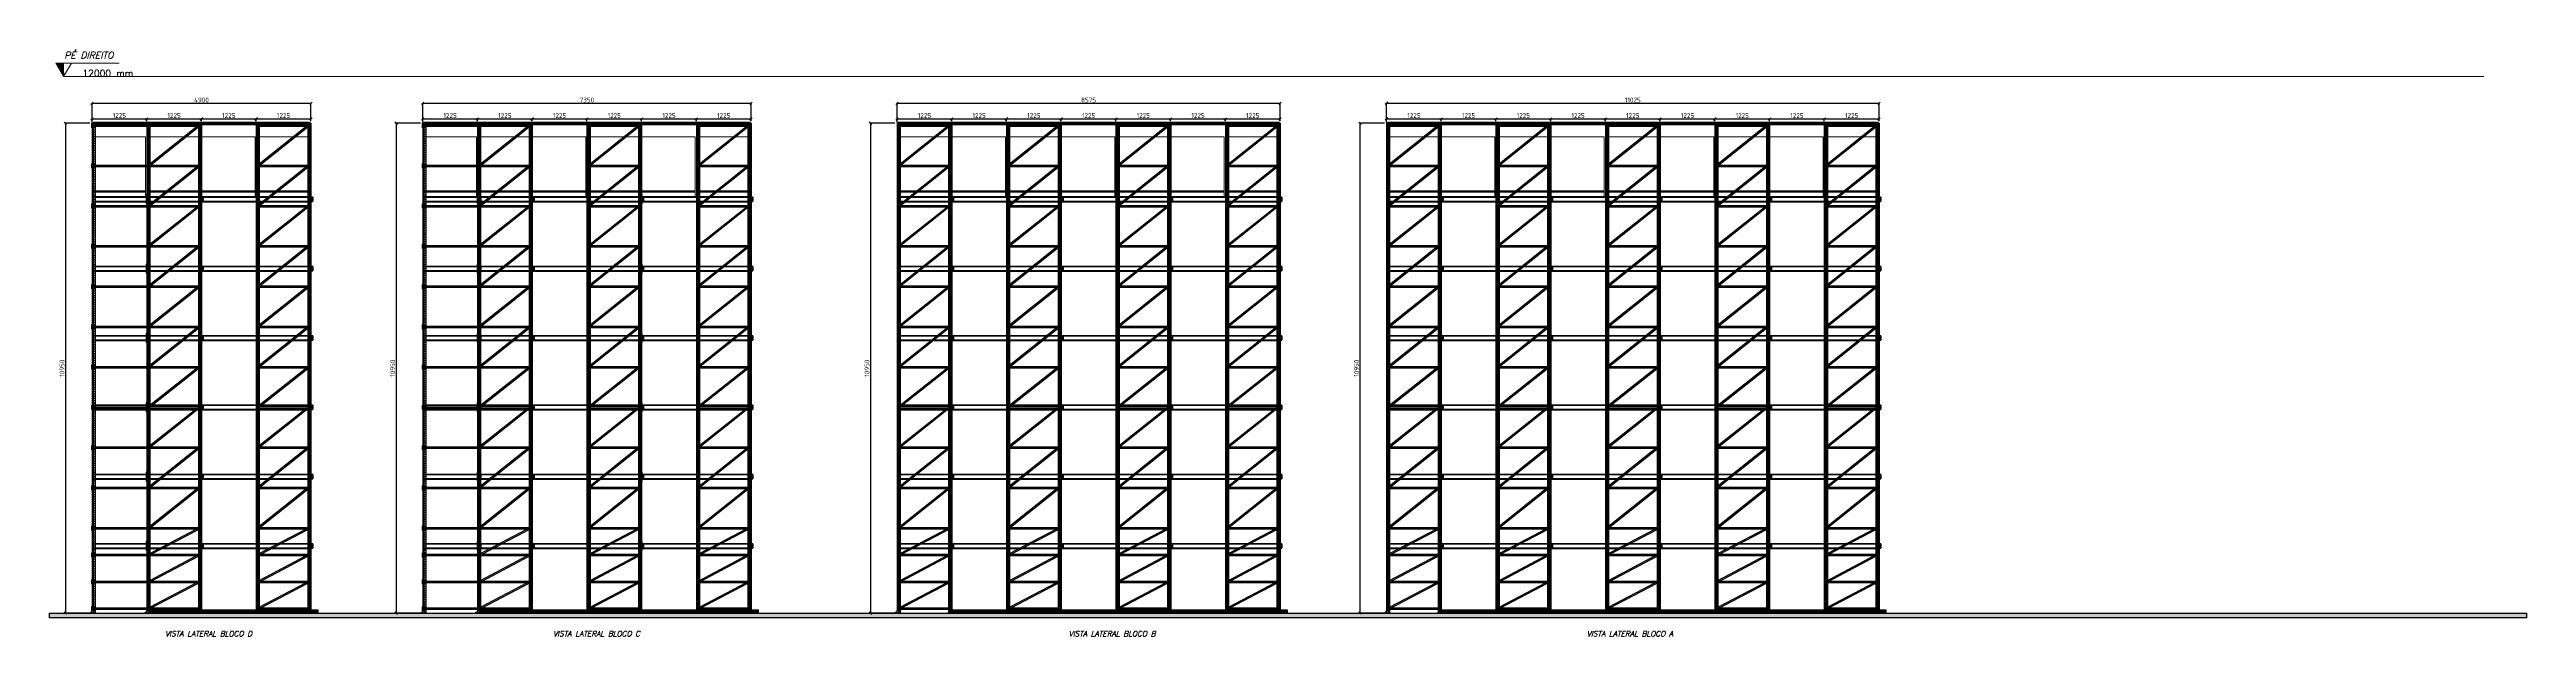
# Model space of a CAD drawing. Header units: millimetres. Extents: x 223 to 55669, y 510 to 13629.
import ezdxf

# ---------------------------------------------------------------- set-up
doc = ezdxf.new("R2010")
doc.units = ezdxf.units.MM
doc.linetypes.add('LIN0', pattern=[0])
for name, color, linetype in [('02', 2, 'Continuous'), ('1', 2, 'Continuous'), ('4 - TEXTO DE ESCALA E VISTA', 2, 'Continuous'), ('9.3 - LEGENDA', 7, 'Continuous'), ('arq_fina', 30, 'Continuous')]:
    doc.layers.add(name, color=color, linetype=linetype)
for name, color, linetype, lineweight in [('arq_02', 2, 'Continuous', 20), ('Contraventamento', 9, 'LIN0', 25), ('MONTANTE', 170, 'LIN0', 25), ('PALLET', 46, 'Continuous', 5)]:
    doc.layers.add(name, color=color, linetype=linetype, lineweight=lineweight)
doc.layers.add('VP - PLANTA BAIXA', color=3, linetype='Continuous', lineweight=0, plot=False)
doc.styles.add('DIM', font='dim.shx')
doc.styles.add('ROMANS', font='romans.shx', dxfattribs={"oblique": 15, "height": 170})
doc.dimstyles.new('CORTES', dxfattribs={"dimscale": 1.2, "dimtxt": 90, "dimasz": 45, "dimexe": 1.25, "dimexo": 40, "dimgap": 20, "dimtad": 1, "dimdec": 0, "dimzin": 9, "dimdsep": 46, "dimtxsty": 'DIM', "dimblk": 'OBLIQUE', "dimcen": 2.5, "dimclrd": 256, "dimclre": 256, "dimclrt": 256, "dimadec": 0, "dimazin": 0, "dimtfac": 1, "dimtdec": 0, "dimtmove": 0, "dimatfit": 0, "dimldrblk": 'OBLIQUE', "dimfxl": 0.04, "dimtolj": 1, "dimtzin": 1, "dimarcsym": 0})

# ---------------------------------------------------------------- blocks, each defined once
blk = doc.blocks.new('*U15')
at = {"layer": 'arq_02'}
h = blk.add_hatch(dxfattribs=at)
h.set_pattern_fill('AR-SAND', color=256, scale=50, style=0)
h.set_pattern_definition([(37.5, (68689.09, -360150.29), (-3.149668, 96.341188), [0, -76, 0, -85, 0, -81.25]), (7.5, (68689.09, -360150.29), (88.488835, 141.107303), [0, -41, 0, -68.5, 0, -26.25]), (327.5, (68627.59, -360150.29), (155.707093, 0.282953), [0, -25, 0, -90, 0, -117.5]), (317.5, (68627.59, -360150.29), (150.30633, 43.88378), [0, -12.5, 0, -59, 0, -67.5])])
h.paths.add_polyline_path([(0, 0), (0, 300), (-173, 300), (0, 0)], is_closed=False)
blk.add_hatch(color=256, dxfattribs=at).paths.add_polyline_path([(0, 0), (0, 300), (-173, 300), (0, 0)], is_closed=False)
for p, q in [((0, 0), (-173, 300)), ((-173, 300), (1243, 300)), ((0, 0), (0, 300)), ((0, 0), (173, 300)), ((0, 0), (54177, 0))]:
    blk.add_line(p, q, dxfattribs=at)
at = {"layer": 'VP - PLANTA BAIXA', "color": 2}
blk.add_line((0, 0), (0, 0), dxfattribs=at)
at = {"layer": 'arq_02', "lineweight": -2, "ltscale": 2, "style": 'ROMANS'}
blk.add_text('mm', height=150, dxfattribs=at).set_placement((1176, 0))
at = {"layer": 'arq_02', "lineweight": -2, "ltscale": 2, "insert": (15, 553), "char_height": 150, "attachment_point": 1, "style": 'ROMANS'}
blk.add_mtext_dynamic_manual_height_columns('{\\Fromans.shx|c228;PÉ DIREITO\\fArial|b0|i0|c0|p34; }', width=1328.84, gutter_width=17.5, heights=[0], dxfattribs=at)
at = {"layer": 'arq_02', "lineweight": -2, "ltscale": 2, "style": 'ROMANS'}
blk.add_attdef('XXXXX', (420, 0), '', height=150, dxfattribs=at)
blk = doc.blocks.new('*U63')
at = {"layer": 'PALLET', "linetype": 'Continuous'}
for p, q in [((0, 0), (0, 1350)), ((0, 1350), (1200, 1350)), ((1200, 0), (1200, 1350))]:
    blk.add_line(p, q, dxfattribs=at)
at = {"layer": 'PALLET'}
for p, q in [((1200, 140), (0, 140)), ((0, 125), (1200, 125)), ((0, 110), (1200, 110)), ((0, 110), (0, 15)), ((0, 15), (1200, 15)), ((0, 0), (0, 15)), ((0, 0), (1200, 0)), ((200, 140), (300, 140)), ((200, 125), (200, 140)), ((200, 110), (200, 125)), ((300, 125), (300, 140)), ((300, 125), (300, 140)), ((350, 140), (450, 140)), ((350, 125), (350, 140)), ((350, 125), (350, 140)), ((450, 125), (450, 140)), ((450, 125), (450, 140)), ((500, 140), (600, 140)), ((500, 125), (500, 140)), ((500, 125), (500, 140)), ((600, 125), (600, 140)), ((900, 140), (600, 140)), ((650, 140), (750, 140)), ((650, 125), (650, 140)), ((750, 125), (750, 140)), ((800, 125), (800, 140)), ((900, 125), (900, 140)), ((1050, 140), (950, 140)), ((950, 125), (950, 140)), ((1050, 125), (1050, 140)), ((1100, 140), (1200, 140)), ((1100, 125), (1100, 140)), ((1200, 125), (1200, 140)), ((1200, 125), (1200, 110)), ((1200, 70), (1200, 15)), ((1200, 15), (1200, 0))]:
    blk.add_line(p, q, dxfattribs=at)
blk = doc.blocks.new('*U332')
blk.add_blockref('*U63', (-500, -587.5))
blk = doc.blocks.new('*U331')
at = {"color": 0, "linetype": 'ByBlock', "lineweight": -2, "transparency": 16777216}
for p in [(0, 0), (1225, 0), (2450, 0), (3675, 0), (4900, 0), (6125, 0), (7350, 0), (8575, 0), (9800, 0)]:
    blk.add_blockref('*U332', p, dxfattribs=at)
blk = doc.blocks.new('*U66')
at = {"layer": 'MONTANTE'}
h = blk.add_hatch(dxfattribs=at)
h.set_pattern_fill('ANSI31', color=256, angle=180)
h.set_pattern_definition([(45, (-29462.845, 38711.156), (-2.24506403, 2.24506403), [])])
h.paths.add_polyline_path([(-1330, 5), (-1185, 5), (-1185, 0), (-1330, 0)])
h = blk.add_hatch(dxfattribs=at)
h.set_pattern_fill('ANSI31', color=256)
h.set_pattern_definition([(45, (-10915.7787, -3455.3437), (-2.245064, 2.245064), [])])
h.paths.add_polyline_path([(0, 0), (-145, 0), (-145, 5), (0, 5)])
for p, q in [((-1278, 10955), (-1278, 65)), ((-1278, 10955), (-1208, 10955)), ((-1251, 10955), (-1251, 65)), ((-1237, 10955), (-1237, 5)), ((-1208, 10955), (-1208, 5)), ((-122, 10920), (-1208, 10920)), ((-122, 10890), (-1208, 10890)), ((-1208, 10869), (-141, 10020)), ((-1187, 10890), (-122, 10043)), ((-122, 10955), (-122, 5)), ((-122, 10955), (-53, 10955)), ((-93, 10955), (-93, 5)), ((-79, 10955), (-79, 65)), ((-53, 10955), (-53, 65)), ((-122, 10020), (-1208, 10020)), ((-122, 10020), (-1208, 10020)), ((-122, 9990), (-1208, 9990)), ((-122, 9990), (-1208, 9990)), ((-1187, 9990), (-122, 9143)), ((-1208, 9969), (-141, 9120)), ((-122, 9120), (-1208, 9120)), ((-122, 9120), (-1208, 9120)), ((-122, 9090), (-1208, 9090)), ((-122, 9090), (-1208, 9090)), ((-1208, 9069), (-141, 8220)), ((-1187, 9090), (-122, 8243)), ((-122, 8220), (-1208, 8220)), ((-122, 8220), (-1208, 8220)), ((-122, 8190), (-1208, 8190)), ((-122, 8190), (-1208, 8190)), ((-1208, 8169), (-141, 7320)), ((-1187, 8190), (-122, 7343)), ((-122, 7320), (-1208, 7320)), ((-122, 7320), (-1208, 7320)), ((-122, 7290), (-1208, 7290)), ((-122, 7290), (-1208, 7290)), ((-1208, 7269), (-141, 6420)), ((-1187, 7290), (-122, 6443)), ((-122, 6420), (-1208, 6420)), ((-122, 6420), (-1208, 6420)), ((-122, 6390), (-1208, 6390)), ((-122, 6390), (-1208, 6390)), ((-1208, 6369), (-141, 5520)), ((-1187, 6390), (-122, 5543)), ((-122, 5520), (-1208, 5520)), ((-122, 5520), (-1208, 5520)), ((-122, 5490), (-1208, 5490)), ((-122, 5490), (-1208, 5490)), ((-1208, 5469), (-141, 4620)), ((-1187, 5490), (-122, 4643)), ((-122, 4620), (-1208, 4620)), ((-122, 4620), (-1208, 4620)), ((-122, 4590), (-1208, 4590)), ((-122, 4590), (-1208, 4590)), ((-1208, 4569), (-141, 3720)), ((-1187, 4590), (-122, 3743)), ((-122, 3720), (-1208, 3720)), ((-122, 3720), (-1208, 3720)), ((-122, 3690), (-1208, 3690)), ((-122, 3690), (-1208, 3690)), ((-1208, 3669), (-141, 2820)), ((-1187, 3690), (-122, 2843)), ((-122, 2820), (-1208, 2820)), ((-122, 2820), (-1208, 2820)), ((-122, 2790), (-1208, 2790)), ((-122, 2790), (-1208, 2790)), ((-1187, 2790), (-122, 1943)), ((-1208, 2769), (-141, 1920)), ((-122, 1920), (-1208, 1920)), ((-122, 1890), (-1208, 1890)), ((-155, 1320), (-1208, 1875)), ((-122, 1334), (-1176, 1890)), ((-122, 1320), (-1208, 1320)), ((-122, 1290), (-1208, 1290)), ((-155, 720), (-1208, 1275)), ((-122, 734), (-1176, 1290)), ((-122, 720), (-1208, 720)), ((-122, 690), (-1208, 690)), ((-155, 120), (-1208, 675)), ((-122, 134), (-1176, 690)), ((-1330, 5), (-1330, 0)), ((-1330, 5), (-1330, 0)), ((-1330, 5), (-1330, 0)), ((-1330, 5), (-1330, 0)), ((-1330, 5), (-1330, 0)), ((-1330, 5), (-1330, 0)), ((-1330, 5), (-1330, 0)), ((-1330, 5), (-1330, 0)), ((-1330, 5), (-1330, 0)), ((-1330, 5), (-1330, 0)), ((-1330, 5), (-1330, 0)), ((-1330, 5), (-1330, 0)), ((-1330, 5), (-1330, 0)), ((-1330, 5), (-1330, 0)), ((-1330, 5), (-1330, 0)), ((-1330, 5), (-1330, 0)), ((-1330, 5), (-1330, 0)), ((-1330, 5), (-1330, 0)), ((-1330, 5), (-1330, 0)), ((-1330, 5), (-1330, 0)), ((-1330, 5), (-1330, 0)), ((-1330, 5), (-1330, 0)), ((-1330, 5), (-1330, 0)), ((-1330, 5), (-1330, 0)), ((-1330, 5), (-1330, 0)), ((-1330, 5), (-1330, 0)), ((-1330, 5), (-1330, 0)), ((-1330, 5), (-1330, 0)), ((-1330, 5), (-1330, 0)), ((-1330, 5), (-1330, 0)), ((-1330, 5), (-1330, 0)), ((-1330, 5), (-1330, 0)), ((-1330, 5), (-1330, 0)), ((-1330, 5), (-1330, 0)), ((-1330, 5), (-1330, 0)), ((-1330, 5), (-1330, 0)), ((-1330, 5), (-1330, 0)), ((-1330, 5), (-1330, 0)), ((-1330, 5), (-1330, 0)), ((-1330, 5), (-1330, 0)), ((-1330, 5), (-1330, 0)), ((-1330, 5), (-1330, 0)), ((-1330, 5), (-1330, 0)), ((-1330, 5), (-1330, 0)), ((-1330, 5), (-1330, 0)), ((-1330, 5), (-1330, 0)), ((-1330, 5), (-1330, 0)), ((-1330, 5), (-1330, 0)), ((-1330, 5), (-1330, 0)), ((-1330, 5), (-1330, 0)), ((-1330, 5), (-1330, 0)), ((-1330, 5), (-1330, 0)), ((-1330, 5), (-1330, 0)), ((-1330, 5), (-1330, 0)), ((-1330, 5), (-1330, 0)), ((-1330, 5), (-1330, 0)), ((-1330, 5), (-1330, 0)), ((-1330, 5), (-1330, 0)), ((-1330, 5), (-1330, 0)), ((-1330, 5), (-1330, 0)), ((-1330, 5), (-1330, 0)), ((-1330, 5), (-1330, 0)), ((-1330, 5), (-1330, 0)), ((-1330, 5), (-1330, 0)), ((-1330, 5), (-1330, 0)), ((-1330, 5), (-1330, 0)), ((-1330, 5), (-1330, 0)), ((-1330, 5), (-1330, 0)), ((-1330, 5), (-1330, 0)), ((-1330, 5), (-1330, 0)), ((-1330, 5), (-1330, 0)), ((-1330, 5), (-1330, 0)), ((-1330, 5), (-1330, 0)), ((-1330, 5), (-1330, 0)), ((-1330, 5), (-1330, 0)), ((-1330, 5), (-1330, 0)), ((-1330, 5), (-1330, 0)), ((-1330, 5), (-1330, 0)), ((-1330, 5), (-1330, 0)), ((-1330, 5), (-1330, 0)), ((-1330, 5), (-1330, 0)), ((-1330, 5), (-1330, 0)), ((-1330, 5), (-1330, 0)), ((-1330, 5), (-1330, 0)), ((-1330, 5), (-1330, 0)), ((-1330, 5), (-1330, 0)), ((-1330, 5), (-1330, 0)), ((-1330, 5), (-1330, 0)), ((-1330, 5), (-1330, 0)), ((-1330, 5), (-1330, 0)), ((-1330, 5), (-1330, 0)), ((-1330, 5), (-1330, 0)), ((-1330, 5), (-1330, 0)), ((-1330, 5), (-1330, 0)), ((-1330, 5), (-1330, 0)), ((-1330, 5), (-1330, 0)), ((-1330, 5), (-1330, 0)), ((-1330, 5), (-1330, 0)), ((-1330, 5), (-1330, 0)), ((-1330, 5), (-1330, 0)), ((-1330, 5), (-1330, 0)), ((-1330, 5), (-1330, 0)), ((-1330, 5), (-1330, 0)), ((-1330, 5), (-1330, 0)), ((-1330, 5), (-1330, 0)), ((-1330, 5), (-1330, 0)), ((-1330, 5), (-1330, 0)), ((-1330, 5), (-1330, 0)), ((-1330, 5), (-1330, 0)), ((-1330, 5), (-1330, 0)), ((-1330, 5), (-1330, 0)), ((-1330, 5), (-1330, 0)), ((-1330, 5), (-1330, 0)), ((-1330, 5), (-1330, 0)), ((-1330, 5), (-1330, 0)), ((-1330, 5), (-1330, 0)), ((-1330, 5), (-1330, 0)), ((-1330, 5), (-1330, 0)), ((-1330, 5), (-1330, 0)), ((-1330, 5), (-1330, 0)), ((-1330, 5), (-1330, 0)), ((-1330, 5), (-1330, 0)), ((-1330, 5), (-1330, 0)), ((-1330, 5), (-1330, 0)), ((-1330, 5), (-1330, 0)), ((-1330, 5), (-1330, 0)), ((-1330, 5), (-1330, 0)), ((-1330, 5), (-1330, 0)), ((-1330, 5), (-1330, 0)), ((-1330, 5), (-1330, 0)), ((-1330, 5), (-1330, 0)), ((-1330, 5), (-1330, 0)), ((-1330, 5), (-1330, 0)), ((-1330, 5), (-1330, 0)), ((-1330, 5), (-1330, 0)), ((-1330, 5), (-1330, 0)), ((-1330, 5), (-1330, 0)), ((-1330, 5), (-1330, 0)), ((-1330, 5), (-1330, 0)), ((-1330, 5), (-1330, 0)), ((-1330, 5), (-1330, 0)), ((-1330, 5), (-1330, 0)), ((-1330, 5), (-1330, 0)), ((-1330, 5), (-1330, 0)), ((-1330, 5), (-1330, 0)), ((-1330, 5), (-1330, 0)), ((-1330, 5), (-1330, 0)), ((-1330, 5), (-1330, 0)), ((-1330, 5), (-1330, 0)), ((-1330, 5), (-1330, 0)), ((-1330, 5), (-1330, 0)), ((-1330, 5), (-1330, 0)), ((-1330, 5), (-1330, 0)), ((-1330, 5), (-1330, 0)), ((-1330, 5), (-1330, 0)), ((-1330, 5), (-1330, 0)), ((-1330, 5), (-1330, 0)), ((-1330, 5), (-1330, 0)), ((-1330, 5), (-1330, 0)), ((-1330, 5), (-1330, 0)), ((-1330, 5), (-1330, 0)), ((-1330, 5), (-1330, 0)), ((-1330, 5), (-1330, 0)), ((-1330, 5), (-1330, 0)), ((-1330, 5), (-1330, 0)), ((-1330, 5), (-1330, 0)), ((-1330, 5), (-1330, 0)), ((-1330, 5), (-1330, 0)), ((-1330, 5), (-1330, 0)), ((-1330, 5), (-1330, 0)), ((-1330, 5), (-1330, 0)), ((-1330, 5), (-1330, 0)), ((-1330, 5), (-1330, 0)), ((-1330, 5), (-1330, 0)), ((-1330, 5), (-1330, 0)), ((-1330, 5), (-1330, 0)), ((-1330, 5), (-1330, 0)), ((-1330, 5), (-1330, 0)), ((-1330, 5), (-1330, 0)), ((-1330, 5), (-1330, 0)), ((-1330, 5), (-1330, 0)), ((-1330, 5), (-1330, 0)), ((-1330, 5), (-1330, 0)), ((-1330, 5), (-1330, 0)), ((-1330, 5), (-1330, 0)), ((-1330, 5), (-1330, 0)), ((-1330, 5), (-1330, 0)), ((-1330, 5), (-1330, 0)), ((-1330, 5), (-1330, 0)), ((-1330, 5), (-1330, 0)), ((-1330, 5), (-1330, 0)), ((-1330, 5), (-1330, 0)), ((-1330, 5), (-1330, 0)), ((-1330, 5), (-1330, 0)), ((-1330, 5), (-1330, 0)), ((-1330, 5), (-1330, 0)), ((-1330, 5), (-1330, 0)), ((-1330, 5), (-1330, 0)), ((-1330, 5), (-1330, 0)), ((-1330, 5), (-1330, 0)), ((-1330, 5), (-1330, 0)), ((-1330, 5), (-1330, 0)), ((-1330, 5), (-1330, 0)), ((-1330, 5), (-1330, 0)), ((-1330, 5), (-1330, 0)), ((-1330, 5), (-1330, 0)), ((-1330, 5), (-1330, 0)), ((-1330, 5), (-1330, 0)), ((-1330, 5), (-1330, 0)), ((-1330, 5), (-1330, 0)), ((-1330, 5), (-1330, 0)), ((-1330, 5), (-1330, 0)), ((-1330, 5), (-1330, 0)), ((-1330, 5), (-1330, 0)), ((-1330, 5), (-1330, 0)), ((-1330, 5), (-1330, 0)), ((-1330, 5), (-1330, 0)), ((-1330, 5), (-1330, 0)), ((-1330, 5), (-1330, 0)), ((-1330, 5), (-1330, 0)), ((-1330, 5), (-1330, 0)), ((-1330, 5), (-1330, 0)), ((-1330, 5), (-1330, 0)), ((-1330, 5), (-1330, 0)), ((-1330, 5), (-1330, 0)), ((-1330, 5), (-1330, 0)), ((-1330, 5), (-1330, 0)), ((-1330, 5), (-1330, 0)), ((-1330, 5), (-1330, 0)), ((-1330, 5), (-1330, 0)), ((-1330, 5), (-1330, 0)), ((-1330, 5), (-1330, 0)), ((-1330, 5), (-1330, 0)), ((-1330, 5), (-1330, 0)), ((-1330, 5), (-1330, 0)), ((-1330, 5), (-1330, 0)), ((-1330, 5), (-1330, 0)), ((-1330, 5), (-1330, 0)), ((-1330, 5), (-1330, 0)), ((-1330, 5), (-1330, 0)), ((-1330, 5), (-1330, 0)), ((-1330, 5), (-1330, 0)), ((-1330, 5), (-1330, 0)), ((-1330, 5), (-1330, 0)), ((-1330, 5), (-1330, 0)), ((-1330, 5), (-1330, 0)), ((-1330, 5), (-1330, 0)), ((-1330, 5), (-1330, 0)), ((-1330, 5), (-1330, 0)), ((-1330, 5), (-1330, 0)), ((-1330, 5), (-1330, 0)), ((-1330, 5), (-1330, 0)), ((-1330, 5), (-1330, 0)), ((-1330, 5), (-1330, 0)), ((-1330, 5), (-1330, 0)), ((-1330, 5), (-1330, 0)), ((-1330, 5), (-1330, 0)), ((-1330, 5), (-1330, 0)), ((-1330, 5), (-1330, 0)), ((-1330, 5), (-1330, 0)), ((-1330, 5), (-1330, 0)), ((-1330, 5), (-1330, 0)), ((-1330, 5), (-1330, 0)), ((-1330, 5), (-1330, 0)), ((-1330, 5), (-1330, 0)), ((-1330, 5), (-1330, 0)), ((-1330, 5), (-1330, 0)), ((-1330, 5), (-1330, 0)), ((-1330, 5), (-1330, 0)), ((-1330, 5), (-1330, 0)), ((-1330, 5), (-1330, 0)), ((-1330, 5), (-1330, 0)), ((-1330, 5), (-1330, 0)), ((-1330, 5), (-1330, 0)), ((-1330, 5), (-1330, 0)), ((-1330, 5), (-1330, 0)), ((-1330, 5), (-1330, 0)), ((-1330, 5), (-1330, 0)), ((-1330, 5), (-1330, 0)), ((-1330, 5), (-1330, 0)), ((-1330, 5), (-1330, 0)), ((-1330, 5), (-1330, 0)), ((-1330, 5), (-1330, 0)), ((-1330, 5), (-1330, 0)), ((-1330, 5), (-1330, 0)), ((-1330, 5), (-1330, 0)), ((-1330, 5), (-1330, 0)), ((-1330, 5), (-1330, 0)), ((-1330, 5), (-1330, 0)), ((-1330, 5), (-1330, 0)), ((-1330, 5), (-1330, 0)), ((-1330, 5), (-1330, 0)), ((-1330, 5), (-1330, 0)), ((-1330, 5), (-1330, 0)), ((-1330, 5), (-1330, 0)), ((-1330, 5), (-1330, 0)), ((-1330, 5), (-1330, 0)), ((-1330, 5), (-1330, 0)), ((-1330, 5), (-1330, 0)), ((-1330, 5), (-1330, 0)), ((-1330, 5), (-1330, 0)), ((-1330, 5), (-1330, 0)), ((-1330, 5), (-1330, 0)), ((-1330, 5), (-1330, 0)), ((-1330, 5), (-1330, 0)), ((-1330, 5), (-1330, 0)), ((-1330, 5), (-1330, 0)), ((-1330, 5), (-1330, 0)), ((-1330, 5), (-1330, 0)), ((-1330, 5), (-1330, 0)), ((-1330, 5), (-1330, 0)), ((-1330, 5), (-1330, 0)), ((-1330, 5), (-1330, 0)), ((-1330, 5), (-1330, 0)), ((-1330, 5), (-1330, 0)), ((-1330, 5), (-1330, 0)), ((-1330, 5), (-1330, 0)), ((-1330, 5), (-1330, 0)), ((-1330, 5), (-1330, 0)), ((-1330, 5), (-1330, 0)), ((-1330, 5), (-1330, 0)), ((-1330, 5), (-1330, 0)), ((-1330, 5), (-1330, 0)), ((-1330, 5), (-1330, 0)), ((-1185, 5), (-1330, 5)), ((-1330, 5), (-1330, 0)), ((-1330, 0), (-1185, 0)), ((-1321, 5), (-1321, 6)), ((-1300, 6), (-1321, 6)), ((-1318, 11), (-1315, 12)), ((-1317, 12), (-1318, 11)), ((-1318, 7), (-1318, 11)), ((-1317, 6), (-1318, 7)), ((-1318, 7), (-1315, 6)), ((-1303, 12), (-1317, 12)), ((-1315, 14), (-1314, 15)), ((-1315, 14), (-1306, 14)), ((-1315, 14), (-1315, 12)), ((-1315, 12), (-1313, 11)), ((-1315, 6), (-1313, 7)), ((-1307, 15), (-1314, 15)), ((-1313, 11), (-1309, 12)), ((-1313, 7), (-1313, 11)), ((-1313, 7), (-1309, 6)), ((-1309, 12), (-1305, 11)), ((-1309, 6), (-1305, 7)), ((-1307, 15), (-1306, 14)), ((-1306, 14), (-1306, 12)), ((-1305, 11), (-1303, 12)), ((-1305, 11), (-1305, 7)), ((-1305, 7), (-1303, 6)), ((-1303, 12), (-1302, 11)), ((-1302, 7), (-1303, 6)), ((-1302, 11), (-1302, 7)), ((-1300, 6), (-1300, 5)), ((-1282, 41), (-1286, 41)), ((-1286, 41), (-1286, 38)), ((-1286, 28), (-1286, 41)), ((-1282, 35), (-1286, 35)), ((-1282, 28), (-1286, 28)), ((-1286, 28), (-1286, 28)), ((-1282, 45), (-1280, 45)), ((-1282, 45), (-1282, 24)), ((-1280, 24), (-1282, 24)), ((-1280, 65), (-1280, 5)), ((-1242, 65), (-1280, 65)), ((-1242, 65), (-1242, 5)), ((-122, 120), (-1208, 120)), ((-122, 90), (-1208, 90)), ((-1185, 0), (-1185, 5)), ((-1185, 0), (-1185, 5)), ((-1185, 0), (-1185, 5)), ((-1185, 0), (-1185, 5)), ((-1185, 0), (-1185, 5)), ((-1185, 0), (-1185, 5)), ((-1185, 0), (-1185, 5)), ((-1185, 0), (-1185, 5)), ((-1185, 0), (-1185, 5)), ((-1185, 0), (-1185, 5)), ((-1185, 0), (-1185, 5)), ((-1185, 0), (-1185, 5)), ((-1185, 0), (-1185, 5)), ((-1185, 0), (-1185, 5)), ((-1185, 0), (-1185, 5)), ((-1185, 0), (-1185, 5)), ((-1185, 0), (-1185, 5)), ((-1185, 0), (-1185, 5)), ((-1185, 0), (-1185, 5)), ((-1185, 0), (-1185, 5)), ((-1185, 0), (-1185, 5)), ((-1185, 0), (-1185, 5)), ((-1185, 0), (-1185, 5)), ((-1185, 0), (-1185, 5)), ((-1185, 0), (-1185, 5)), ((-1185, 0), (-1185, 5)), ((-1185, 0), (-1185, 5)), ((-1185, 0), (-1185, 5)), ((-1185, 0), (-1185, 5)), ((-1185, 0), (-1185, 5)), ((-1185, 0), (-1185, 5)), ((-1185, 0), (-1185, 5)), ((-1185, 0), (-1185, 5)), ((-1185, 0), (-1185, 5)), ((-1185, 0), (-1185, 5)), ((-1185, 0), (-1185, 5)), ((-1185, 0), (-1185, 5)), ((-1185, 0), (-1185, 5)), ((-1185, 0), (-1185, 5)), ((-1185, 0), (-1185, 5)), ((-1185, 0), (-1185, 5)), ((-1185, 0), (-1185, 5)), ((-1185, 0), (-1185, 5)), ((-1185, 0), (-1185, 5)), ((-1185, 0), (-1185, 5)), ((-1185, 0), (-1185, 5)), ((-1185, 0), (-1185, 5)), ((-1185, 0), (-1185, 5)), ((-1185, 0), (-1185, 5)), ((-1185, 0), (-1185, 5)), ((-1185, 0), (-1185, 5)), ((-1185, 0), (-1185, 5)), ((-1185, 0), (-1185, 5)), ((-1185, 0), (-1185, 5)), ((-1185, 0), (-1185, 5)), ((-1185, 0), (-1185, 5)), ((-1185, 0), (-1185, 5)), ((-1185, 0), (-1185, 5)), ((-1185, 0), (-1185, 5)), ((-1185, 0), (-1185, 5)), ((-1185, 0), (-1185, 5)), ((-1185, 0), (-1185, 5)), ((-1185, 0), (-1185, 5)), ((-1185, 0), (-1185, 5)), ((-1185, 0), (-1185, 5)), ((-1185, 0), (-1185, 5)), ((-1185, 0), (-1185, 5)), ((-1185, 0), (-1185, 5)), ((-1185, 0), (-1185, 5)), ((-1185, 0), (-1185, 5)), ((-1185, 0), (-1185, 5)), ((-1185, 0), (-1185, 5)), ((-1185, 0), (-1185, 5)), ((-1185, 0), (-1185, 5)), ((-1185, 0), (-1185, 5)), ((-1185, 0), (-1185, 5)), ((-1185, 0), (-1185, 5)), ((-1185, 0), (-1185, 5)), ((-1185, 0), (-1185, 5)), ((-1185, 0), (-1185, 5)), ((-1185, 0), (-1185, 5)), ((-1185, 0), (-1185, 5)), ((-1185, 0), (-1185, 5)), ((-1185, 0), (-1185, 5)), ((-1185, 0), (-1185, 5)), ((-1185, 0), (-1185, 5)), ((-1185, 0), (-1185, 5)), ((-1185, 0), (-1185, 5)), ((-1185, 0), (-1185, 5)), ((-1185, 0), (-1185, 5)), ((-1185, 0), (-1185, 5)), ((-1185, 0), (-1185, 5)), ((-1185, 0), (-1185, 5)), ((-1185, 0), (-1185, 5)), ((-1185, 0), (-1185, 5)), ((-1185, 0), (-1185, 5)), ((-1185, 0), (-1185, 5)), ((-1185, 0), (-1185, 5)), ((-1185, 0), (-1185, 5)), ((-1185, 0), (-1185, 5)), ((-1185, 0), (-1185, 5)), ((-1185, 0), (-1185, 5)), ((-1185, 0), (-1185, 5)), ((-1185, 0), (-1185, 5)), ((-1185, 0), (-1185, 5)), ((-1185, 0), (-1185, 5)), ((-1185, 0), (-1185, 5)), ((-1185, 0), (-1185, 5)), ((-1185, 0), (-1185, 5)), ((-1185, 0), (-1185, 5)), ((-1185, 0), (-1185, 5)), ((-1185, 0), (-1185, 5)), ((-1185, 0), (-1185, 5)), ((-1185, 0), (-1185, 5)), ((-1185, 0), (-1185, 5)), ((-1185, 0), (-1185, 5)), ((-1185, 0), (-1185, 5)), ((-1185, 0), (-1185, 5)), ((-1185, 0), (-1185, 5)), ((-1185, 0), (-1185, 5)), ((-1185, 0), (-1185, 5)), ((-1185, 0), (-1185, 5)), ((-1185, 0), (-1185, 5)), ((-1185, 0), (-1185, 5)), ((-1185, 0), (-1185, 5)), ((-1185, 0), (-1185, 5)), ((-1185, 0), (-1185, 5)), ((-1185, 0), (-1185, 5)), ((-1185, 0), (-1185, 5)), ((-1185, 0), (-1185, 5)), ((-1185, 0), (-1185, 5)), ((-1185, 0), (-1185, 5)), ((-1185, 0), (-1185, 5)), ((-1185, 0), (-1185, 5)), ((-1185, 0), (-1185, 5)), ((-1185, 0), (-1185, 5)), ((-1185, 0), (-1185, 5)), ((-1185, 0), (-1185, 5)), ((-1185, 0), (-1185, 5)), ((-1185, 0), (-1185, 5)), ((-1185, 0), (-1185, 5)), ((-1185, 0), (-1185, 5)), ((-1185, 0), (-1185, 5)), ((-1185, 0), (-1185, 5)), ((-1185, 0), (-1185, 5)), ((-1185, 0), (-1185, 5)), ((-1185, 0), (-1185, 5)), ((-1185, 0), (-1185, 5)), ((-1185, 0), (-1185, 5)), ((-1185, 0), (-1185, 5)), ((-1185, 0), (-1185, 5)), ((-1185, 0), (-1185, 5)), ((-1185, 0), (-1185, 5)), ((-1185, 0), (-1185, 5)), ((-1185, 0), (-1185, 5)), ((-1185, 0), (-1185, 5)), ((-1185, 0), (-1185, 5)), ((-1185, 0), (-1185, 5)), ((-1185, 0), (-1185, 5)), ((-1185, 0), (-1185, 5)), ((-1185, 0), (-1185, 5)), ((-1185, 0), (-1185, 5)), ((-1185, 0), (-1185, 5)), ((-1185, 0), (-1185, 5)), ((-1185, 0), (-1185, 5)), ((-1185, 0), (-1185, 5)), ((-1185, 0), (-1185, 5)), ((-1185, 0), (-1185, 5)), ((-1185, 0), (-1185, 5)), ((-1185, 0), (-1185, 5)), ((-1185, 0), (-1185, 5)), ((-1185, 0), (-1185, 5)), ((-1185, 0), (-1185, 5)), ((-1185, 0), (-1185, 5)), ((-1185, 0), (-1185, 5)), ((-1185, 0), (-1185, 5)), ((-1185, 0), (-1185, 5)), ((-1185, 0), (-1185, 5)), ((-1185, 0), (-1185, 5)), ((-1185, 0), (-1185, 5)), ((-1185, 0), (-1185, 5)), ((-1185, 0), (-1185, 5)), ((-1185, 0), (-1185, 5)), ((-1185, 0), (-1185, 5)), ((-1185, 0), (-1185, 5)), ((-1185, 0), (-1185, 5)), ((-1185, 0), (-1185, 5)), ((-1185, 0), (-1185, 5)), ((-1185, 0), (-1185, 5)), ((-1185, 0), (-1185, 5)), ((-1185, 0), (-1185, 5)), ((-1185, 0), (-1185, 5)), ((-1185, 0), (-1185, 5)), ((-1185, 0), (-1185, 5)), ((-1185, 0), (-1185, 5)), ((-1185, 0), (-1185, 5)), ((-1185, 0), (-1185, 5)), ((-1185, 0), (-1185, 5)), ((-1185, 0), (-1185, 5)), ((-1185, 0), (-1185, 5)), ((-1185, 0), (-1185, 5)), ((-1185, 0), (-1185, 5)), ((-1185, 0), (-1185, 5)), ((-1185, 0), (-1185, 5)), ((-1185, 0), (-1185, 5)), ((-1185, 0), (-1185, 5)), ((-1185, 0), (-1185, 5)), ((-1185, 0), (-1185, 5)), ((-1185, 0), (-1185, 5)), ((-1185, 0), (-1185, 5)), ((-1185, 0), (-1185, 5)), ((-1185, 0), (-1185, 5)), ((-1185, 0), (-1185, 5)), ((-1185, 0), (-1185, 5)), ((-1185, 0), (-1185, 5)), ((-1185, 0), (-1185, 5)), ((-1185, 0), (-1185, 5)), ((-1185, 0), (-1185, 5)), ((-1185, 0), (-1185, 5)), ((-1185, 0), (-1185, 5)), ((-1185, 0), (-1185, 5)), ((-1185, 0), (-1185, 5)), ((-1185, 0), (-1185, 5)), ((-1185, 0), (-1185, 5)), ((-1185, 0), (-1185, 5)), ((-1185, 0), (-1185, 5)), ((-1185, 0), (-1185, 5)), ((-1185, 0), (-1185, 5)), ((-1185, 0), (-1185, 5)), ((-1185, 0), (-1185, 5)), ((-1185, 0), (-1185, 5)), ((-1185, 0), (-1185, 5)), ((-1185, 0), (-1185, 5)), ((-1185, 0), (-1185, 5)), ((-1185, 0), (-1185, 5)), ((-1185, 0), (-1185, 5)), ((-1185, 0), (-1185, 5)), ((-1185, 0), (-1185, 5)), ((-1185, 0), (-1185, 5)), ((-1185, 0), (-1185, 5)), ((-1185, 0), (-1185, 5)), ((-1185, 0), (-1185, 5)), ((-1185, 0), (-1185, 5)), ((-1185, 0), (-1185, 5)), ((-1185, 0), (-1185, 5)), ((-1185, 0), (-1185, 5)), ((-1185, 0), (-1185, 5)), ((-1185, 0), (-1185, 5)), ((-1185, 0), (-1185, 5)), ((-1185, 0), (-1185, 5)), ((-1185, 0), (-1185, 5)), ((-1185, 0), (-1185, 5)), ((-1185, 0), (-1185, 5)), ((-1185, 0), (-1185, 5)), ((-1185, 0), (-1185, 5)), ((-1185, 0), (-1185, 5)), ((-1185, 0), (-1185, 5)), ((-1185, 0), (-1185, 5)), ((-1185, 0), (-1185, 5)), ((-1185, 0), (-1185, 5)), ((-1185, 0), (-1185, 5)), ((-1185, 0), (-1185, 5)), ((-1185, 0), (-1185, 5)), ((-1185, 0), (-1185, 5)), ((-1185, 0), (-1185, 5)), ((-1185, 0), (-1185, 5)), ((-1185, 0), (-1185, 5)), ((-1185, 0), (-1185, 5)), ((-1185, 0), (-1185, 5)), ((-1185, 0), (-1185, 5)), ((-1185, 0), (-1185, 5)), ((-1185, 0), (-1185, 5)), ((-1185, 0), (-1185, 5)), ((-1185, 0), (-1185, 5)), ((-1185, 0), (-1185, 5)), ((-1185, 0), (-1185, 5)), ((-1185, 0), (-1185, 5)), ((-1185, 0), (-1185, 5)), ((-1185, 0), (-1185, 5)), ((-1185, 0), (-1185, 5)), ((-1185, 0), (-1185, 5)), ((-1185, 0), (-1185, 5)), ((-1185, 0), (-1185, 5)), ((-1185, 0), (-1185, 5)), ((-1185, 0), (-1185, 5)), ((-1185, 0), (-1185, 5)), ((-1185, 0), (-1185, 5)), ((-1185, 0), (-1185, 5)), ((-1185, 0), (-1185, 5)), ((-1185, 0), (-1185, 5)), ((-1185, 0), (-1185, 5)), ((-1185, 0), (-1185, 5)), ((-1185, 0), (-1185, 5)), ((-1185, 0), (-1185, 5)), ((-1185, 0), (-1185, 5)), ((-1185, 0), (-1185, 5)), ((-1185, 0), (-1185, 5)), ((-1185, 0), (-1185, 5)), ((-1185, 0), (-1185, 5)), ((-1185, 0), (-1185, 5)), ((-1185, 0), (-1185, 5)), ((-1185, 0), (-1185, 5)), ((-1185, 0), (-1185, 5)), ((-1185, 0), (-1185, 5)), ((-1185, 0), (-1185, 5)), ((-1185, 0), (-1185, 5)), ((-1185, 0), (-1185, 5)), ((-1185, 0), (-1185, 5)), ((-1185, 0), (-1185, 5)), ((-1185, 0), (-1185, 5)), ((-1185, 0), (-1185, 5)), ((-1185, 0), (-1185, 5)), ((-1185, 0), (-1185, 5)), ((-1185, 0), (-1185, 5)), ((-1185, 0), (-1185, 5)), ((-1185, 0), (-1185, 5)), ((-1185, 0), (-1185, 5)), ((-1185, 0), (-1185, 5)), ((-1185, 0), (-1185, 5)), ((-1185, 0), (-1185, 5)), ((-1185, 0), (-1185, 5)), ((-1185, 0), (-1185, 5)), ((-1185, 0), (-1185, 5)), ((-1185, 0), (-1185, 5)), ((-1185, 0), (-1185, 5)), ((-145, 0), (-145, 5)), ((-145, 0), (-145, 5)), ((-145, 0), (-145, 5)), ((-145, 0), (-145, 5)), ((-145, 0), (-145, 5)), ((-145, 0), (-145, 5)), ((-145, 0), (-145, 5)), ((-145, 0), (-145, 5)), ((-145, 0), (-145, 5)), ((-145, 0), (-145, 5)), ((-145, 0), (-145, 5)), ((-145, 0), (-145, 5)), ((-145, 0), (-145, 5)), ((-145, 0), (-145, 5)), ((-145, 0), (-145, 5)), ((-145, 0), (-145, 5)), ((-145, 0), (-145, 5)), ((-145, 0), (-145, 5)), ((-145, 0), (-145, 5)), ((-145, 0), (-145, 5)), ((-145, 0), (-145, 5)), ((-145, 0), (-145, 5)), ((-145, 0), (-145, 5)), ((-145, 0), (-145, 5)), ((-145, 0), (-145, 5)), ((-145, 0), (-145, 5)), ((-145, 0), (-145, 5)), ((-145, 0), (-145, 5)), ((-145, 0), (-145, 5)), ((-145, 0), (-145, 5)), ((-145, 0), (-145, 5)), ((-145, 0), (-145, 5)), ((-145, 0), (-145, 5)), ((-145, 0), (-145, 5)), ((-145, 0), (-145, 5)), ((-145, 0), (-145, 5)), ((-145, 0), (-145, 5)), ((-145, 0), (-145, 5)), ((-145, 0), (-145, 5)), ((-145, 0), (-145, 5)), ((-145, 0), (-145, 5)), ((-145, 0), (-145, 5)), ((-145, 0), (-145, 5)), ((-145, 0), (-145, 5)), ((-145, 0), (-145, 5)), ((-145, 0), (-145, 5)), ((-145, 0), (-145, 5)), ((-145, 0), (-145, 5)), ((-145, 0), (-145, 5)), ((-145, 0), (-145, 5)), ((-145, 0), (-145, 5)), ((-145, 0), (-145, 5)), ((-145, 0), (-145, 5)), ((-145, 0), (-145, 5)), ((-145, 0), (-145, 5)), ((-145, 0), (-145, 5)), ((-145, 0), (-145, 5)), ((-145, 0), (-145, 5)), ((-145, 0), (-145, 5)), ((-145, 0), (-145, 5)), ((-145, 0), (-145, 5)), ((-145, 0), (-145, 5)), ((-145, 0), (-145, 5)), ((-145, 0), (-145, 5)), ((-145, 0), (-145, 5)), ((-145, 0), (-145, 5)), ((-145, 0), (-145, 5)), ((-145, 0), (-145, 5)), ((-145, 0), (-145, 5)), ((-145, 0), (-145, 5)), ((-145, 0), (-145, 5)), ((-145, 0), (-145, 5)), ((-145, 0), (-145, 5)), ((-145, 0), (-145, 5)), ((-145, 0), (-145, 5)), ((-145, 0), (-145, 5)), ((-145, 0), (-145, 5)), ((-145, 0), (-145, 5)), ((-145, 0), (-145, 5)), ((-145, 0), (-145, 5)), ((-145, 0), (-145, 5)), ((-145, 0), (-145, 5)), ((-145, 0), (-145, 5)), ((-145, 0), (-145, 5)), ((-145, 0), (-145, 5)), ((-145, 0), (-145, 5)), ((-145, 0), (-145, 5)), ((-145, 0), (-145, 5)), ((-145, 0), (-145, 5)), ((-145, 0), (-145, 5)), ((-145, 0), (-145, 5)), ((-145, 0), (-145, 5)), ((-145, 0), (-145, 5)), ((-145, 0), (-145, 5)), ((-145, 0), (-145, 5)), ((-145, 0), (-145, 5)), ((-145, 0), (-145, 5)), ((-145, 0), (-145, 5)), ((-145, 0), (-145, 5)), ((-145, 0), (-145, 5)), ((-145, 0), (-145, 5)), ((-145, 0), (-145, 5)), ((-145, 0), (-145, 5)), ((-145, 0), (-145, 5)), ((-145, 0), (-145, 5)), ((-145, 0), (-145, 5)), ((-145, 0), (-145, 5)), ((-145, 0), (-145, 5)), ((-145, 0), (-145, 5)), ((-145, 0), (-145, 5)), ((-145, 0), (-145, 5)), ((-145, 0), (-145, 5)), ((-145, 0), (-145, 5)), ((-145, 0), (-145, 5)), ((-145, 0), (-145, 5)), ((-145, 0), (-145, 5)), ((-145, 0), (-145, 5)), ((-145, 0), (-145, 5)), ((-145, 0), (-145, 5)), ((-145, 0), (-145, 5)), ((-145, 0), (-145, 5)), ((-145, 0), (-145, 5)), ((-145, 0), (-145, 5)), ((-145, 0), (-145, 5)), ((-145, 0), (-145, 5)), ((-145, 0), (-145, 5)), ((-145, 0), (-145, 5)), ((-145, 0), (-145, 5)), ((-145, 0), (-145, 5)), ((-145, 0), (-145, 5)), ((-145, 0), (-145, 5)), ((-145, 0), (-145, 5)), ((-145, 0), (-145, 5)), ((-145, 0), (-145, 5)), ((-145, 0), (-145, 5)), ((-145, 0), (-145, 5)), ((-145, 0), (-145, 5)), ((-145, 0), (-145, 5)), ((-145, 0), (-145, 5)), ((-145, 0), (-145, 5)), ((-145, 0), (-145, 5)), ((-145, 0), (-145, 5)), ((-145, 0), (-145, 5)), ((-145, 0), (-145, 5)), ((-145, 0), (-145, 5)), ((-145, 0), (-145, 5)), ((-145, 0), (-145, 5)), ((-145, 0), (-145, 5)), ((-145, 0), (-145, 5)), ((-145, 0), (-145, 5)), ((-145, 0), (-145, 5)), ((-145, 0), (-145, 5)), ((-145, 0), (-145, 5)), ((-145, 0), (-145, 5)), ((-145, 0), (-145, 5)), ((-145, 0), (-145, 5)), ((-145, 0), (-145, 5)), ((-145, 0), (-145, 5)), ((-145, 0), (-145, 5)), ((-145, 0), (-145, 5)), ((-145, 0), (-145, 5)), ((-145, 0), (-145, 5)), ((-145, 0), (-145, 5)), ((-145, 0), (-145, 5)), ((-145, 0), (-145, 5)), ((-145, 0), (-145, 5)), ((-145, 0), (-145, 5)), ((-145, 0), (-145, 5)), ((-145, 0), (-145, 5)), ((-145, 0), (-145, 5)), ((-145, 0), (-145, 5)), ((-145, 0), (-145, 5)), ((-145, 0), (-145, 5)), ((-145, 0), (-145, 5)), ((-145, 0), (-145, 5)), ((-145, 0), (-145, 5)), ((-145, 0), (-145, 5)), ((-145, 0), (-145, 5)), ((-145, 0), (-145, 5)), ((-145, 0), (-145, 5)), ((-145, 0), (-145, 5)), ((-145, 0), (-145, 5)), ((-145, 0), (-145, 5)), ((-145, 0), (-145, 5)), ((-145, 0), (-145, 5)), ((-145, 0), (-145, 5)), ((-145, 0), (-145, 5)), ((-145, 0), (-145, 5)), ((-145, 0), (-145, 5)), ((-145, 0), (-145, 5)), ((-145, 0), (-145, 5)), ((-145, 0), (-145, 5)), ((-145, 0), (-145, 5)), ((-145, 0), (-145, 5)), ((-145, 0), (-145, 5)), ((-145, 0), (-145, 5)), ((-145, 0), (-145, 5)), ((-145, 0), (-145, 5)), ((-145, 0), (-145, 5)), ((-145, 0), (-145, 5)), ((-145, 0), (-145, 5)), ((-145, 0), (-145, 5)), ((-145, 0), (-145, 5)), ((-145, 0), (-145, 5)), ((-145, 0), (-145, 5)), ((-145, 0), (-145, 5)), ((-145, 0), (-145, 5)), ((-145, 0), (-145, 5)), ((-145, 0), (-145, 5)), ((-145, 0), (-145, 5)), ((-145, 0), (-145, 5)), ((-145, 0), (-145, 5)), ((-145, 0), (-145, 5)), ((-145, 0), (-145, 5)), ((-145, 0), (-145, 5)), ((-145, 0), (-145, 5)), ((-145, 0), (-145, 5)), ((-145, 0), (-145, 5)), ((-145, 0), (-145, 5)), ((-145, 0), (-145, 5)), ((-145, 0), (-145, 5)), ((-145, 0), (-145, 5)), ((-145, 0), (-145, 5)), ((-145, 0), (-145, 5)), ((-145, 0), (-145, 5)), ((-145, 0), (-145, 5)), ((-145, 0), (-145, 5)), ((-145, 0), (-145, 5)), ((-145, 0), (-145, 5)), ((-145, 0), (-145, 5)), ((-145, 0), (-145, 5)), ((-145, 0), (-145, 5)), ((-145, 0), (-145, 5)), ((-145, 0), (-145, 5)), ((-145, 0), (-145, 5)), ((-145, 0), (-145, 5)), ((-145, 0), (-145, 5)), ((-145, 0), (-145, 5)), ((-145, 0), (-145, 5)), ((-145, 0), (-145, 5)), ((-145, 0), (-145, 5)), ((-145, 0), (-145, 5)), ((-145, 0), (-145, 5)), ((-145, 0), (-145, 5)), ((-145, 0), (-145, 5)), ((-145, 0), (-145, 5)), ((-145, 0), (-145, 5)), ((-145, 0), (-145, 5)), ((-145, 0), (-145, 5)), ((-145, 0), (-145, 5)), ((-145, 0), (-145, 5)), ((-145, 0), (-145, 5)), ((-145, 0), (-145, 5)), ((-145, 0), (-145, 5)), ((-145, 0), (-145, 5)), ((-145, 0), (-145, 5)), ((-145, 0), (-145, 5)), ((-145, 0), (-145, 5)), ((-145, 0), (-145, 5)), ((-145, 0), (-145, 5)), ((-145, 0), (-145, 5)), ((-145, 0), (-145, 5)), ((-145, 0), (-145, 5)), ((-145, 0), (-145, 5)), ((-145, 0), (-145, 5)), ((-145, 0), (-145, 5)), ((-145, 0), (-145, 5)), ((-145, 0), (-145, 5)), ((-145, 0), (-145, 5)), ((-145, 0), (-145, 5)), ((-145, 0), (-145, 5)), ((-145, 0), (-145, 5)), ((-145, 0), (-145, 5)), ((-145, 0), (-145, 5)), ((-145, 0), (-145, 5)), ((-145, 0), (-145, 5)), ((-145, 0), (-145, 5)), ((-145, 0), (-145, 5)), ((-145, 0), (-145, 5)), ((-145, 0), (-145, 5)), ((-145, 0), (-145, 5)), ((-145, 0), (-145, 5)), ((-145, 0), (-145, 5)), ((-145, 0), (-145, 5)), ((-145, 0), (-145, 5)), ((-145, 0), (-145, 5)), ((-145, 0), (-145, 5)), ((-145, 0), (-145, 5)), ((-145, 0), (-145, 5)), ((-145, 0), (-145, 5)), ((-145, 0), (-145, 5)), ((-145, 0), (-145, 5)), ((-145, 0), (-145, 5)), ((-145, 0), (-145, 5)), ((-145, 0), (-145, 5)), ((-145, 0), (-145, 5)), ((-145, 0), (-145, 5)), ((-145, 0), (-145, 5)), ((-145, 0), (-145, 5)), ((-145, 0), (-145, 5)), ((-145, 0), (-145, 5)), ((-145, 0), (-145, 5)), ((-145, 0), (-145, 5)), ((-145, 0), (-145, 5)), ((-145, 0), (-145, 5)), ((-145, 0), (-145, 5)), ((-145, 0), (-145, 5)), ((-145, 0), (-145, 5)), ((-145, 0), (-145, 5)), ((-145, 0), (-145, 5)), ((-145, 0), (-145, 5)), ((-145, 0), (-145, 5)), ((-145, 0), (-145, 5)), ((-145, 0), (-145, 5)), ((-145, 0), (-145, 5)), ((-145, 0), (-145, 5)), ((-145, 0), (-145, 5)), ((-145, 0), (-145, 5)), ((-145, 0), (-145, 5)), ((-145, 0), (-145, 5)), ((-145, 0), (-145, 5)), ((-145, 0), (-145, 5)), ((-145, 0), (-145, 5)), ((-145, 0), (-145, 5)), ((-145, 0), (-145, 5)), ((-145, 5), (0, 5)), ((0, 0), (-145, 0)), ((-88, 65), (-88, 5)), ((-88, 65), (-50, 65)), ((-50, 65), (-50, 5)), ((-48, 45), (-50, 45)), ((-50, 24), (-48, 24)), ((-48, 45), (-48, 24)), ((-48, 41), (-45, 41)), ((-48, 35), (-45, 35)), ((-48, 28), (-45, 28)), ((-45, 41), (-44, 38)), ((-45, 28), (-44, 28)), ((-44, 28), (-44, 41)), ((-30, 6), (-30, 5)), ((-30, 6), (-10, 6)), ((-27, 12), (-28, 11)), ((-28, 11), (-28, 7)), ((-28, 7), (-27, 6)), ((-26, 11), (-27, 12)), ((-27, 12), (-13, 12)), ((-26, 7), (-27, 6)), ((-22, 12), (-26, 11)), ((-26, 11), (-26, 7)), ((-22, 6), (-26, 7)), ((-23, 15), (-25, 14)), ((-15, 14), (-25, 14)), ((-25, 14), (-25, 12)), ((-23, 15), (-17, 15)), ((-18, 11), (-22, 12)), ((-18, 7), (-22, 6)), ((-15, 12), (-18, 11)), ((-18, 7), (-18, 11)), ((-15, 6), (-18, 7)), ((-15, 14), (-17, 15)), ((-15, 14), (-15, 12)), ((-12, 11), (-15, 12)), ((-12, 7), (-15, 6)), ((-13, 12), (-12, 11)), ((-13, 6), (-12, 7)), ((-12, 7), (-12, 11)), ((-10, 5), (-10, 6)), ((0, 5), (0, 0)), ((0, 5), (0, 0)), ((0, 5), (0, 0)), ((0, 5), (0, 0)), ((0, 5), (0, 0)), ((0, 5), (0, 0)), ((0, 5), (0, 0)), ((0, 5), (0, 0)), ((0, 5), (0, 0)), ((0, 5), (0, 0)), ((0, 5), (0, 0)), ((0, 5), (0, 0)), ((0, 5), (0, 0)), ((0, 5), (0, 0)), ((0, 5), (0, 0)), ((0, 5), (0, 0)), ((0, 5), (0, 0)), ((0, 5), (0, 0)), ((0, 5), (0, 0)), ((0, 5), (0, 0)), ((0, 5), (0, 0)), ((0, 5), (0, 0)), ((0, 5), (0, 0)), ((0, 5), (0, 0)), ((0, 5), (0, 0)), ((0, 5), (0, 0)), ((0, 5), (0, 0)), ((0, 5), (0, 0)), ((0, 5), (0, 0)), ((0, 5), (0, 0)), ((0, 5), (0, 0)), ((0, 5), (0, 0)), ((0, 5), (0, 0)), ((0, 5), (0, 0)), ((0, 5), (0, 0)), ((0, 5), (0, 0)), ((0, 5), (0, 0)), ((0, 5), (0, 0)), ((0, 5), (0, 0)), ((0, 5), (0, 0)), ((0, 5), (0, 0)), ((0, 5), (0, 0)), ((0, 5), (0, 0)), ((0, 5), (0, 0)), ((0, 5), (0, 0)), ((0, 5), (0, 0)), ((0, 5), (0, 0)), ((0, 5), (0, 0)), ((0, 5), (0, 0)), ((0, 5), (0, 0)), ((0, 5), (0, 0)), ((0, 5), (0, 0)), ((0, 5), (0, 0)), ((0, 5), (0, 0)), ((0, 5), (0, 0)), ((0, 5), (0, 0)), ((0, 5), (0, 0)), ((0, 5), (0, 0)), ((0, 5), (0, 0)), ((0, 5), (0, 0)), ((0, 5), (0, 0)), ((0, 5), (0, 0)), ((0, 5), (0, 0)), ((0, 5), (0, 0)), ((0, 5), (0, 0)), ((0, 5), (0, 0)), ((0, 5), (0, 0)), ((0, 5), (0, 0)), ((0, 5), (0, 0)), ((0, 5), (0, 0)), ((0, 5), (0, 0)), ((0, 5), (0, 0)), ((0, 5), (0, 0)), ((0, 5), (0, 0)), ((0, 5), (0, 0)), ((0, 5), (0, 0)), ((0, 5), (0, 0)), ((0, 5), (0, 0)), ((0, 5), (0, 0)), ((0, 5), (0, 0)), ((0, 5), (0, 0)), ((0, 5), (0, 0)), ((0, 5), (0, 0)), ((0, 5), (0, 0)), ((0, 5), (0, 0)), ((0, 5), (0, 0)), ((0, 5), (0, 0)), ((0, 5), (0, 0)), ((0, 5), (0, 0)), ((0, 5), (0, 0)), ((0, 5), (0, 0)), ((0, 5), (0, 0)), ((0, 5), (0, 0)), ((0, 5), (0, 0)), ((0, 5), (0, 0)), ((0, 5), (0, 0)), ((0, 5), (0, 0)), ((0, 5), (0, 0)), ((0, 5), (0, 0)), ((0, 5), (0, 0)), ((0, 5), (0, 0)), ((0, 5), (0, 0)), ((0, 5), (0, 0)), ((0, 5), (0, 0)), ((0, 5), (0, 0)), ((0, 5), (0, 0)), ((0, 5), (0, 0)), ((0, 5), (0, 0)), ((0, 5), (0, 0)), ((0, 5), (0, 0)), ((0, 5), (0, 0)), ((0, 5), (0, 0)), ((0, 5), (0, 0)), ((0, 5), (0, 0)), ((0, 5), (0, 0)), ((0, 5), (0, 0)), ((0, 5), (0, 0)), ((0, 5), (0, 0)), ((0, 5), (0, 0)), ((0, 5), (0, 0)), ((0, 5), (0, 0)), ((0, 5), (0, 0)), ((0, 5), (0, 0)), ((0, 5), (0, 0)), ((0, 5), (0, 0)), ((0, 5), (0, 0)), ((0, 5), (0, 0)), ((0, 5), (0, 0)), ((0, 5), (0, 0)), ((0, 5), (0, 0)), ((0, 5), (0, 0)), ((0, 5), (0, 0)), ((0, 5), (0, 0)), ((0, 5), (0, 0)), ((0, 5), (0, 0)), ((0, 5), (0, 0)), ((0, 5), (0, 0)), ((0, 5), (0, 0)), ((0, 5), (0, 0)), ((0, 5), (0, 0)), ((0, 5), (0, 0)), ((0, 5), (0, 0)), ((0, 5), (0, 0)), ((0, 5), (0, 0)), ((0, 5), (0, 0)), ((0, 5), (0, 0)), ((0, 5), (0, 0)), ((0, 5), (0, 0)), ((0, 5), (0, 0)), ((0, 5), (0, 0)), ((0, 5), (0, 0)), ((0, 5), (0, 0)), ((0, 5), (0, 0)), ((0, 5), (0, 0)), ((0, 5), (0, 0)), ((0, 5), (0, 0)), ((0, 5), (0, 0)), ((0, 5), (0, 0)), ((0, 5), (0, 0)), ((0, 5), (0, 0)), ((0, 5), (0, 0)), ((0, 5), (0, 0)), ((0, 5), (0, 0)), ((0, 5), (0, 0)), ((0, 5), (0, 0)), ((0, 5), (0, 0)), ((0, 5), (0, 0)), ((0, 5), (0, 0)), ((0, 5), (0, 0)), ((0, 5), (0, 0)), ((0, 5), (0, 0)), ((0, 5), (0, 0)), ((0, 5), (0, 0)), ((0, 5), (0, 0)), ((0, 5), (0, 0)), ((0, 5), (0, 0)), ((0, 5), (0, 0)), ((0, 5), (0, 0)), ((0, 5), (0, 0)), ((0, 5), (0, 0)), ((0, 5), (0, 0)), ((0, 5), (0, 0)), ((0, 5), (0, 0)), ((0, 5), (0, 0)), ((0, 5), (0, 0)), ((0, 5), (0, 0)), ((0, 5), (0, 0)), ((0, 5), (0, 0)), ((0, 5), (0, 0)), ((0, 5), (0, 0)), ((0, 5), (0, 0)), ((0, 5), (0, 0)), ((0, 5), (0, 0)), ((0, 5), (0, 0)), ((0, 5), (0, 0)), ((0, 5), (0, 0)), ((0, 5), (0, 0)), ((0, 5), (0, 0)), ((0, 5), (0, 0)), ((0, 5), (0, 0)), ((0, 5), (0, 0)), ((0, 5), (0, 0)), ((0, 5), (0, 0)), ((0, 5), (0, 0)), ((0, 5), (0, 0)), ((0, 5), (0, 0)), ((0, 5), (0, 0)), ((0, 5), (0, 0)), ((0, 5), (0, 0)), ((0, 5), (0, 0)), ((0, 5), (0, 0)), ((0, 5), (0, 0)), ((0, 5), (0, 0)), ((0, 5), (0, 0)), ((0, 5), (0, 0)), ((0, 5), (0, 0)), ((0, 5), (0, 0)), ((0, 5), (0, 0)), ((0, 5), (0, 0)), ((0, 5), (0, 0)), ((0, 5), (0, 0)), ((0, 5), (0, 0)), ((0, 5), (0, 0)), ((0, 5), (0, 0)), ((0, 5), (0, 0)), ((0, 5), (0, 0)), ((0, 5), (0, 0)), ((0, 5), (0, 0)), ((0, 5), (0, 0)), ((0, 5), (0, 0)), ((0, 5), (0, 0)), ((0, 5), (0, 0)), ((0, 5), (0, 0)), ((0, 5), (0, 0)), ((0, 5), (0, 0)), ((0, 5), (0, 0)), ((0, 5), (0, 0)), ((0, 5), (0, 0)), ((0, 5), (0, 0)), ((0, 5), (0, 0)), ((0, 5), (0, 0)), ((0, 5), (0, 0)), ((0, 5), (0, 0)), ((0, 5), (0, 0)), ((0, 5), (0, 0)), ((0, 5), (0, 0)), ((0, 5), (0, 0)), ((0, 5), (0, 0)), ((0, 5), (0, 0)), ((0, 5), (0, 0)), ((0, 5), (0, 0)), ((0, 5), (0, 0)), ((0, 5), (0, 0)), ((0, 5), (0, 0)), ((0, 5), (0, 0)), ((0, 5), (0, 0)), ((0, 5), (0, 0)), ((0, 5), (0, 0)), ((0, 5), (0, 0)), ((0, 5), (0, 0)), ((0, 5), (0, 0)), ((0, 5), (0, 0)), ((0, 5), (0, 0)), ((0, 5), (0, 0)), ((0, 5), (0, 0)), ((0, 5), (0, 0)), ((0, 5), (0, 0)), ((0, 5), (0, 0)), ((0, 5), (0, 0)), ((0, 5), (0, 0)), ((0, 5), (0, 0)), ((0, 5), (0, 0)), ((0, 5), (0, 0)), ((0, 5), (0, 0)), ((0, 5), (0, 0)), ((0, 5), (0, 0)), ((0, 5), (0, 0)), ((0, 5), (0, 0)), ((0, 5), (0, 0)), ((0, 5), (0, 0)), ((0, 5), (0, 0)), ((0, 5), (0, 0)), ((0, 5), (0, 0)), ((0, 5), (0, 0)), ((0, 5), (0, 0)), ((0, 5), (0, 0)), ((0, 5), (0, 0)), ((0, 5), (0, 0)), ((0, 5), (0, 0)), ((0, 5), (0, 0)), ((0, 5), (0, 0)), ((0, 5), (0, 0)), ((0, 5), (0, 0)), ((0, 5), (0, 0)), ((0, 5), (0, 0)), ((0, 5), (0, 0)), ((0, 5), (0, 0)), ((0, 5), (0, 0)), ((0, 5), (0, 0)), ((0, 5), (0, 0)), ((0, 5), (0, 0)), ((0, 5), (0, 0)), ((0, 5), (0, 0)), ((0, 5), (0, 0)), ((0, 5), (0, 0)), ((0, 5), (0, 0)), ((0, 5), (0, 0)), ((0, 5), (0, 0)), ((0, 5), (0, 0)), ((0, 5), (0, 0)), ((0, 5), (0, 0)), ((0, 5), (0, 0)), ((0, 5), (0, 0)), ((0, 5), (0, 0)), ((0, 5), (0, 0)), ((0, 5), (0, 0)), ((0, 5), (0, 0)), ((0, 5), (0, 0)), ((0, 5), (0, 0)), ((0, 5), (0, 0)), ((0, 5), (0, 0)), ((0, 5), (0, 0)), ((0, 5), (0, 0)), ((0, 5), (0, 0)), ((0, 5), (0, 0))]:
    blk.add_line(p, q, dxfattribs=at)
for points in [[(-1261, 10925), (-1264, 10925, -1), (-1264, 10934), (-1261, 10934, -1)], [(-1261, 10875), (-1264, 10875, -1), (-1264, 10884), (-1261, 10884, -1)], [(-1261, 10825), (-1264, 10825, -1), (-1264, 10834), (-1261, 10834, -1)], [(-1261, 10775), (-1264, 10775, -1), (-1264, 10784), (-1261, 10784, -1)], [(-1261, 10725), (-1264, 10725, -1), (-1264, 10734), (-1261, 10734, -1)], [(-1261, 10675), (-1264, 10675, -1), (-1264, 10684), (-1261, 10684, -1)], [(-1261, 10625), (-1264, 10625, -1), (-1264, 10634), (-1261, 10634, -1)], [(-1261, 10575), (-1264, 10575, -1), (-1264, 10584), (-1261, 10584, -1)], [(-70, 10925), (-67, 10925, 1), (-67, 10934), (-70, 10934, 1)], [(-70, 10875), (-67, 10875, 1), (-67, 10884), (-70, 10884, 1)], [(-70, 10825), (-67, 10825, 1), (-67, 10834), (-70, 10834, 1)], [(-70, 10775), (-67, 10775, 1), (-67, 10784), (-70, 10784, 1)], [(-70, 10725), (-67, 10725, 1), (-67, 10734), (-70, 10734, 1)], [(-70, 10675), (-67, 10675, 1), (-67, 10684), (-70, 10684, 1)], [(-70, 10625), (-67, 10625, 1), (-67, 10634), (-70, 10634, 1)], [(-70, 10575), (-67, 10575, 1), (-67, 10584), (-70, 10584, 1)], [(-1261, 10525), (-1264, 10525, -1), (-1264, 10534), (-1261, 10534, -1)], [(-1261, 10475), (-1264, 10475, -1), (-1264, 10484), (-1261, 10484, -1)], [(-1261, 10425), (-1264, 10425, -1), (-1264, 10434), (-1261, 10434, -1)], [(-1261, 10375), (-1264, 10375, -1), (-1264, 10384), (-1261, 10384, -1)], [(-1261, 10325), (-1264, 10325, -1), (-1264, 10334), (-1261, 10334, -1)], [(-1261, 10275), (-1264, 10275, -1), (-1264, 10284), (-1261, 10284, -1)], [(-1261, 10225), (-1264, 10225, -1), (-1264, 10234), (-1261, 10234, -1)], [(-1261, 10175), (-1264, 10175, -1), (-1264, 10184), (-1261, 10184, -1)], [(-1261, 10125), (-1264, 10125, -1), (-1264, 10134), (-1261, 10134, -1)], [(-1261, 10075), (-1264, 10075, -1), (-1264, 10084), (-1261, 10084, -1)], [(-1261, 10025), (-1264, 10025, -1), (-1264, 10034), (-1261, 10034, -1)], [(-1261, 9975), (-1264, 9975, -1), (-1264, 9984), (-1261, 9984, -1)], [(-70, 10525), (-67, 10525, 1), (-67, 10534), (-70, 10534, 1)], [(-70, 10475), (-67, 10475, 1), (-67, 10484), (-70, 10484, 1)], [(-70, 10425), (-67, 10425, 1), (-67, 10434), (-70, 10434, 1)], [(-70, 10375), (-67, 10375, 1), (-67, 10384), (-70, 10384, 1)], [(-70, 10325), (-67, 10325, 1), (-67, 10334), (-70, 10334, 1)], [(-70, 10275), (-67, 10275, 1), (-67, 10284), (-70, 10284, 1)], [(-70, 10225), (-67, 10225, 1), (-67, 10234), (-70, 10234, 1)], [(-70, 10175), (-67, 10175, 1), (-67, 10184), (-70, 10184, 1)], [(-70, 10125), (-67, 10125, 1), (-67, 10134), (-70, 10134, 1)], [(-70, 10075), (-67, 10075, 1), (-67, 10084), (-70, 10084, 1)], [(-70, 10025), (-67, 10025, 1), (-67, 10034), (-70, 10034, 1)], [(-70, 9975), (-67, 9975, 1), (-67, 9984), (-70, 9984, 1)], [(-1261, 9925), (-1264, 9925, -1), (-1264, 9934), (-1261, 9934, -1)], [(-1261, 9875), (-1264, 9875, -1), (-1264, 9884), (-1261, 9884, -1)], [(-1261, 9825), (-1264, 9825, -1), (-1264, 9834), (-1261, 9834, -1)], [(-1261, 9775), (-1264, 9775, -1), (-1264, 9784), (-1261, 9784, -1)], [(-1261, 9725), (-1264, 9725, -1), (-1264, 9734), (-1261, 9734, -1)], [(-1261, 9675), (-1264, 9675, -1), (-1264, 9684), (-1261, 9684, -1)], [(-1261, 9625), (-1264, 9625, -1), (-1264, 9634), (-1261, 9634, -1)], [(-1261, 9575), (-1264, 9575, -1), (-1264, 9584), (-1261, 9584, -1)], [(-1261, 9525), (-1264, 9525, -1), (-1264, 9534), (-1261, 9534, -1)], [(-1261, 9475), (-1264, 9475, -1), (-1264, 9484), (-1261, 9484, -1)], [(-1261, 9425), (-1264, 9425, -1), (-1264, 9434), (-1261, 9434, -1)], [(-70, 9925), (-67, 9925, 1), (-67, 9934), (-70, 9934, 1)], [(-70, 9875), (-67, 9875, 1), (-67, 9884), (-70, 9884, 1)], [(-70, 9825), (-67, 9825, 1), (-67, 9834), (-70, 9834, 1)], [(-70, 9775), (-67, 9775, 1), (-67, 9784), (-70, 9784, 1)], [(-70, 9725), (-67, 9725, 1), (-67, 9734), (-70, 9734, 1)], [(-70, 9675), (-67, 9675, 1), (-67, 9684), (-70, 9684, 1)], [(-70, 9625), (-67, 9625, 1), (-67, 9634), (-70, 9634, 1)], [(-70, 9575), (-67, 9575, 1), (-67, 9584), (-70, 9584, 1)], [(-70, 9525), (-67, 9525, 1), (-67, 9534), (-70, 9534, 1)], [(-70, 9475), (-67, 9475, 1), (-67, 9484), (-70, 9484, 1)], [(-70, 9425), (-67, 9425, 1), (-67, 9434), (-70, 9434, 1)], [(-1261, 9375), (-1264, 9375, -1), (-1264, 9384), (-1261, 9384, -1)], [(-1261, 9325), (-1264, 9325, -1), (-1264, 9334), (-1261, 9334, -1)], [(-1261, 9275), (-1264, 9275, -1), (-1264, 9284), (-1261, 9284, -1)], [(-1261, 9225), (-1264, 9225, -1), (-1264, 9234), (-1261, 9234, -1)], [(-1261, 9175), (-1264, 9175, -1), (-1264, 9184), (-1261, 9184, -1)], [(-1261, 9125), (-1264, 9125, -1), (-1264, 9134), (-1261, 9134, -1)], [(-1261, 9075), (-1264, 9075, -1), (-1264, 9084), (-1261, 9084, -1)], [(-1261, 9025), (-1264, 9025, -1), (-1264, 9034), (-1261, 9034, -1)], [(-1261, 8975), (-1264, 8975, -1), (-1264, 8984), (-1261, 8984, -1)], [(-1261, 8925), (-1264, 8925, -1), (-1264, 8934), (-1261, 8934, -1)], [(-1261, 8875), (-1264, 8875, -1), (-1264, 8884), (-1261, 8884, -1)], [(-70, 9375), (-67, 9375, 1), (-67, 9384), (-70, 9384, 1)], [(-70, 9325), (-67, 9325, 1), (-67, 9334), (-70, 9334, 1)], [(-70, 9275), (-67, 9275, 1), (-67, 9284), (-70, 9284, 1)], [(-70, 9225), (-67, 9225, 1), (-67, 9234), (-70, 9234, 1)], [(-70, 9175), (-67, 9175, 1), (-67, 9184), (-70, 9184, 1)], [(-70, 9125), (-67, 9125, 1), (-67, 9134), (-70, 9134, 1)], [(-70, 9075), (-67, 9075, 1), (-67, 9084), (-70, 9084, 1)], [(-70, 9025), (-67, 9025, 1), (-67, 9034), (-70, 9034, 1)], [(-70, 8975), (-67, 8975, 1), (-67, 8984), (-70, 8984, 1)], [(-70, 8925), (-67, 8925, 1), (-67, 8934), (-70, 8934, 1)], [(-70, 8875), (-67, 8875, 1), (-67, 8884), (-70, 8884, 1)], [(-1261, 8825), (-1264, 8825, -1), (-1264, 8834), (-1261, 8834, -1)], [(-1261, 8775), (-1264, 8775, -1), (-1264, 8784), (-1261, 8784, -1)], [(-1261, 8725), (-1264, 8725, -1), (-1264, 8734), (-1261, 8734, -1)], [(-1261, 8675), (-1264, 8675, -1), (-1264, 8684), (-1261, 8684, -1)], [(-1261, 8625), (-1264, 8625, -1), (-1264, 8634), (-1261, 8634, -1)], [(-1261, 8575), (-1264, 8575, -1), (-1264, 8584), (-1261, 8584, -1)], [(-1261, 8525), (-1264, 8525, -1), (-1264, 8534), (-1261, 8534, -1)], [(-1261, 8475), (-1264, 8475, -1), (-1264, 8484), (-1261, 8484, -1)], [(-1261, 8425), (-1264, 8425, -1), (-1264, 8434), (-1261, 8434, -1)], [(-1261, 8375), (-1264, 8375, -1), (-1264, 8384), (-1261, 8384, -1)], [(-1261, 8325), (-1264, 8325, -1), (-1264, 8334), (-1261, 8334, -1)], [(-70, 8825), (-67, 8825, 1), (-67, 8834), (-70, 8834, 1)], [(-70, 8775), (-67, 8775, 1), (-67, 8784), (-70, 8784, 1)], [(-70, 8725), (-67, 8725, 1), (-67, 8734), (-70, 8734, 1)], [(-70, 8675), (-67, 8675, 1), (-67, 8684), (-70, 8684, 1)], [(-70, 8625), (-67, 8625, 1), (-67, 8634), (-70, 8634, 1)], [(-70, 8575), (-67, 8575, 1), (-67, 8584), (-70, 8584, 1)], [(-70, 8525), (-67, 8525, 1), (-67, 8534), (-70, 8534, 1)], [(-70, 8475), (-67, 8475, 1), (-67, 8484), (-70, 8484, 1)], [(-70, 8425), (-67, 8425, 1), (-67, 8434), (-70, 8434, 1)], [(-70, 8375), (-67, 8375, 1), (-67, 8384), (-70, 8384, 1)], [(-70, 8325), (-67, 8325, 1), (-67, 8334), (-70, 8334, 1)], [(-1261, 8275), (-1264, 8275, -1), (-1264, 8284), (-1261, 8284, -1)], [(-1261, 8225), (-1264, 8225, -1), (-1264, 8234), (-1261, 8234, -1)], [(-1261, 8175), (-1264, 8175, -1), (-1264, 8184), (-1261, 8184, -1)], [(-1261, 8125), (-1264, 8125, -1), (-1264, 8134), (-1261, 8134, -1)], [(-1261, 8075), (-1264, 8075, -1), (-1264, 8084), (-1261, 8084, -1)], [(-1261, 8025), (-1264, 8025, -1), (-1264, 8034), (-1261, 8034, -1)], [(-1261, 7975), (-1264, 7975, -1), (-1264, 7984), (-1261, 7984, -1)], [(-1261, 7925), (-1264, 7925, -1), (-1264, 7934), (-1261, 7934, -1)], [(-1261, 7875), (-1264, 7875, -1), (-1264, 7884), (-1261, 7884, -1)], [(-1261, 7825), (-1264, 7825, -1), (-1264, 7834), (-1261, 7834, -1)], [(-1261, 7775), (-1264, 7775, -1), (-1264, 7784), (-1261, 7784, -1)], [(-70, 8275), (-67, 8275, 1), (-67, 8284), (-70, 8284, 1)], [(-70, 8225), (-67, 8225, 1), (-67, 8234), (-70, 8234, 1)], [(-70, 8175), (-67, 8175, 1), (-67, 8184), (-70, 8184, 1)], [(-70, 8125), (-67, 8125, 1), (-67, 8134), (-70, 8134, 1)], [(-70, 8075), (-67, 8075, 1), (-67, 8084), (-70, 8084, 1)], [(-70, 8025), (-67, 8025, 1), (-67, 8034), (-70, 8034, 1)], [(-70, 7975), (-67, 7975, 1), (-67, 7984), (-70, 7984, 1)], [(-70, 7925), (-67, 7925, 1), (-67, 7934), (-70, 7934, 1)], [(-70, 7875), (-67, 7875, 1), (-67, 7884), (-70, 7884, 1)], [(-70, 7825), (-67, 7825, 1), (-67, 7834), (-70, 7834, 1)], [(-70, 7775), (-67, 7775, 1), (-67, 7784), (-70, 7784, 1)], [(-1261, 7725), (-1264, 7725, -1), (-1264, 7734), (-1261, 7734, -1)], [(-1261, 7675), (-1264, 7675, -1), (-1264, 7684), (-1261, 7684, -1)], [(-1261, 7625), (-1264, 7625, -1), (-1264, 7634), (-1261, 7634, -1)], [(-1261, 7575), (-1264, 7575, -1), (-1264, 7584), (-1261, 7584, -1)], [(-1261, 7525), (-1264, 7525, -1), (-1264, 7534), (-1261, 7534, -1)], [(-1261, 7475), (-1264, 7475, -1), (-1264, 7484), (-1261, 7484, -1)], [(-1261, 7425), (-1264, 7425, -1), (-1264, 7434), (-1261, 7434, -1)], [(-1261, 7375), (-1264, 7375, -1), (-1264, 7384), (-1261, 7384, -1)], [(-1261, 7325), (-1264, 7325, -1), (-1264, 7334), (-1261, 7334, -1)], [(-1261, 7275), (-1264, 7275, -1), (-1264, 7284), (-1261, 7284, -1)], [(-1261, 7225), (-1264, 7225, -1), (-1264, 7234), (-1261, 7234, -1)], [(-70, 7725), (-67, 7725, 1), (-67, 7734), (-70, 7734, 1)], [(-70, 7675), (-67, 7675, 1), (-67, 7684), (-70, 7684, 1)], [(-70, 7625), (-67, 7625, 1), (-67, 7634), (-70, 7634, 1)], [(-70, 7575), (-67, 7575, 1), (-67, 7584), (-70, 7584, 1)], [(-70, 7525), (-67, 7525, 1), (-67, 7534), (-70, 7534, 1)], [(-70, 7475), (-67, 7475, 1), (-67, 7484), (-70, 7484, 1)], [(-70, 7425), (-67, 7425, 1), (-67, 7434), (-70, 7434, 1)], [(-70, 7375), (-67, 7375, 1), (-67, 7384), (-70, 7384, 1)], [(-70, 7325), (-67, 7325, 1), (-67, 7334), (-70, 7334, 1)], [(-70, 7275), (-67, 7275, 1), (-67, 7284), (-70, 7284, 1)], [(-70, 7225), (-67, 7225, 1), (-67, 7234), (-70, 7234, 1)], [(-1261, 7175), (-1264, 7175, -1), (-1264, 7184), (-1261, 7184, -1)], [(-1261, 7125), (-1264, 7125, -1), (-1264, 7134), (-1261, 7134, -1)], [(-1261, 7075), (-1264, 7075, -1), (-1264, 7084), (-1261, 7084, -1)], [(-1261, 7025), (-1264, 7025, -1), (-1264, 7034), (-1261, 7034, -1)], [(-1261, 6975), (-1264, 6975, -1), (-1264, 6984), (-1261, 6984, -1)], [(-1261, 6925), (-1264, 6925, -1), (-1264, 6934), (-1261, 6934, -1)], [(-1261, 6875), (-1264, 6875, -1), (-1264, 6884), (-1261, 6884, -1)], [(-1261, 6825), (-1264, 6825, -1), (-1264, 6834), (-1261, 6834, -1)], [(-1261, 6775), (-1264, 6775, -1), (-1264, 6784), (-1261, 6784, -1)], [(-1261, 6725), (-1264, 6725, -1), (-1264, 6734), (-1261, 6734, -1)], [(-1261, 6675), (-1264, 6675, -1), (-1264, 6684), (-1261, 6684, -1)], [(-70, 7175), (-67, 7175, 1), (-67, 7184), (-70, 7184, 1)], [(-70, 7125), (-67, 7125, 1), (-67, 7134), (-70, 7134, 1)], [(-70, 7075), (-67, 7075, 1), (-67, 7084), (-70, 7084, 1)], [(-70, 7025), (-67, 7025, 1), (-67, 7034), (-70, 7034, 1)], [(-70, 6975), (-67, 6975, 1), (-67, 6984), (-70, 6984, 1)], [(-70, 6925), (-67, 6925, 1), (-67, 6934), (-70, 6934, 1)], [(-70, 6875), (-67, 6875, 1), (-67, 6884), (-70, 6884, 1)], [(-70, 6825), (-67, 6825, 1), (-67, 6834), (-70, 6834, 1)], [(-70, 6775), (-67, 6775, 1), (-67, 6784), (-70, 6784, 1)], [(-70, 6725), (-67, 6725, 1), (-67, 6734), (-70, 6734, 1)], [(-70, 6675), (-67, 6675, 1), (-67, 6684), (-70, 6684, 1)], [(-1261, 6625), (-1264, 6625, -1), (-1264, 6634), (-1261, 6634, -1)], [(-1261, 6575), (-1264, 6575, -1), (-1264, 6584), (-1261, 6584, -1)], [(-1261, 6525), (-1264, 6525, -1), (-1264, 6534), (-1261, 6534, -1)], [(-1261, 6475), (-1264, 6475, -1), (-1264, 6484), (-1261, 6484, -1)], [(-1261, 6425), (-1264, 6425, -1), (-1264, 6434), (-1261, 6434, -1)], [(-1261, 6375), (-1264, 6375, -1), (-1264, 6384), (-1261, 6384, -1)], [(-1261, 6325), (-1264, 6325, -1), (-1264, 6334), (-1261, 6334, -1)], [(-1261, 6275), (-1264, 6275, -1), (-1264, 6284), (-1261, 6284, -1)], [(-1261, 6225), (-1264, 6225, -1), (-1264, 6234), (-1261, 6234, -1)], [(-1261, 6175), (-1264, 6175, -1), (-1264, 6184), (-1261, 6184, -1)], [(-1261, 6125), (-1264, 6125, -1), (-1264, 6134), (-1261, 6134, -1)], [(-70, 6625), (-67, 6625, 1), (-67, 6634), (-70, 6634, 1)], [(-70, 6575), (-67, 6575, 1), (-67, 6584), (-70, 6584, 1)], [(-70, 6525), (-67, 6525, 1), (-67, 6534), (-70, 6534, 1)], [(-70, 6475), (-67, 6475, 1), (-67, 6484), (-70, 6484, 1)], [(-70, 6425), (-67, 6425, 1), (-67, 6434), (-70, 6434, 1)], [(-70, 6375), (-67, 6375, 1), (-67, 6384), (-70, 6384, 1)], [(-70, 6325), (-67, 6325, 1), (-67, 6334), (-70, 6334, 1)], [(-70, 6275), (-67, 6275, 1), (-67, 6284), (-70, 6284, 1)], [(-70, 6225), (-67, 6225, 1), (-67, 6234), (-70, 6234, 1)], [(-70, 6175), (-67, 6175, 1), (-67, 6184), (-70, 6184, 1)], [(-70, 6125), (-67, 6125, 1), (-67, 6134), (-70, 6134, 1)], [(-1261, 6075), (-1264, 6075, -1), (-1264, 6084), (-1261, 6084, -1)], [(-1261, 6025), (-1264, 6025, -1), (-1264, 6034), (-1261, 6034, -1)], [(-1261, 5975), (-1264, 5975, -1), (-1264, 5984), (-1261, 5984, -1)], [(-1261, 5925), (-1264, 5925, -1), (-1264, 5934), (-1261, 5934, -1)], [(-1261, 5875), (-1264, 5875, -1), (-1264, 5884), (-1261, 5884, -1)], [(-1261, 5825), (-1264, 5825, -1), (-1264, 5834), (-1261, 5834, -1)], [(-1261, 5775), (-1264, 5775, -1), (-1264, 5784), (-1261, 5784, -1)], [(-1261, 5725), (-1264, 5725, -1), (-1264, 5734), (-1261, 5734, -1)], [(-1261, 5675), (-1264, 5675, -1), (-1264, 5684), (-1261, 5684, -1)], [(-1261, 5625), (-1264, 5625, -1), (-1264, 5634), (-1261, 5634, -1)], [(-1261, 5575), (-1264, 5575, -1), (-1264, 5584), (-1261, 5584, -1)], [(-70, 6075), (-67, 6075, 1), (-67, 6084), (-70, 6084, 1)], [(-70, 6025), (-67, 6025, 1), (-67, 6034), (-70, 6034, 1)], [(-70, 5975), (-67, 5975, 1), (-67, 5984), (-70, 5984, 1)], [(-70, 5925), (-67, 5925, 1), (-67, 5934), (-70, 5934, 1)], [(-70, 5875), (-67, 5875, 1), (-67, 5884), (-70, 5884, 1)], [(-70, 5825), (-67, 5825, 1), (-67, 5834), (-70, 5834, 1)], [(-70, 5775), (-67, 5775, 1), (-67, 5784), (-70, 5784, 1)], [(-70, 5725), (-67, 5725, 1), (-67, 5734), (-70, 5734, 1)], [(-70, 5675), (-67, 5675, 1), (-67, 5684), (-70, 5684, 1)], [(-70, 5625), (-67, 5625, 1), (-67, 5634), (-70, 5634, 1)], [(-70, 5575), (-67, 5575, 1), (-67, 5584), (-70, 5584, 1)], [(-1261, 5525), (-1264, 5525, -1), (-1264, 5534), (-1261, 5534, -1)], [(-1261, 5475), (-1264, 5475, -1), (-1264, 5484), (-1261, 5484, -1)], [(-1261, 5425), (-1264, 5425, -1), (-1264, 5434), (-1261, 5434, -1)], [(-1261, 5375), (-1264, 5375, -1), (-1264, 5384), (-1261, 5384, -1)], [(-1261, 5325), (-1264, 5325, -1), (-1264, 5334), (-1261, 5334, -1)], [(-1261, 5275), (-1264, 5275, -1), (-1264, 5284), (-1261, 5284, -1)], [(-1261, 5225), (-1264, 5225, -1), (-1264, 5234), (-1261, 5234, -1)], [(-1261, 5175), (-1264, 5175, -1), (-1264, 5184), (-1261, 5184, -1)], [(-1261, 5125), (-1264, 5125, -1), (-1264, 5134), (-1261, 5134, -1)], [(-1261, 5075), (-1264, 5075, -1), (-1264, 5084), (-1261, 5084, -1)], [(-1261, 5025), (-1264, 5025, -1), (-1264, 5034), (-1261, 5034, -1)], [(-70, 5525), (-67, 5525, 1), (-67, 5534), (-70, 5534, 1)], [(-70, 5475), (-67, 5475, 1), (-67, 5484), (-70, 5484, 1)], [(-70, 5425), (-67, 5425, 1), (-67, 5434), (-70, 5434, 1)], [(-70, 5375), (-67, 5375, 1), (-67, 5384), (-70, 5384, 1)], [(-70, 5325), (-67, 5325, 1), (-67, 5334), (-70, 5334, 1)], [(-70, 5275), (-67, 5275, 1), (-67, 5284), (-70, 5284, 1)], [(-70, 5225), (-67, 5225, 1), (-67, 5234), (-70, 5234, 1)], [(-70, 5175), (-67, 5175, 1), (-67, 5184), (-70, 5184, 1)], [(-70, 5125), (-67, 5125, 1), (-67, 5134), (-70, 5134, 1)], [(-70, 5075), (-67, 5075, 1), (-67, 5084), (-70, 5084, 1)], [(-70, 5025), (-67, 5025, 1), (-67, 5034), (-70, 5034, 1)], [(-1261, 4975), (-1264, 4975, -1), (-1264, 4984), (-1261, 4984, -1)], [(-1261, 4925), (-1264, 4925, -1), (-1264, 4934), (-1261, 4934, -1)], [(-1261, 4875), (-1264, 4875, -1), (-1264, 4884), (-1261, 4884, -1)], [(-1261, 4825), (-1264, 4825, -1), (-1264, 4834), (-1261, 4834, -1)], [(-1261, 4775), (-1264, 4775, -1), (-1264, 4784), (-1261, 4784, -1)], [(-1261, 4725), (-1264, 4725, -1), (-1264, 4734), (-1261, 4734, -1)], [(-1261, 4675), (-1264, 4675, -1), (-1264, 4684), (-1261, 4684, -1)], [(-1261, 4625), (-1264, 4625, -1), (-1264, 4634), (-1261, 4634, -1)], [(-1261, 4575), (-1264, 4575, -1), (-1264, 4584), (-1261, 4584, -1)], [(-1261, 4525), (-1264, 4525, -1), (-1264, 4534), (-1261, 4534, -1)], [(-1261, 4475), (-1264, 4475, -1), (-1264, 4484), (-1261, 4484, -1)], [(-70, 4975), (-67, 4975, 1), (-67, 4984), (-70, 4984, 1)], [(-70, 4925), (-67, 4925, 1), (-67, 4934), (-70, 4934, 1)], [(-70, 4875), (-67, 4875, 1), (-67, 4884), (-70, 4884, 1)], [(-70, 4825), (-67, 4825, 1), (-67, 4834), (-70, 4834, 1)], [(-70, 4775), (-67, 4775, 1), (-67, 4784), (-70, 4784, 1)], [(-70, 4725), (-67, 4725, 1), (-67, 4734), (-70, 4734, 1)], [(-70, 4675), (-67, 4675, 1), (-67, 4684), (-70, 4684, 1)], [(-70, 4625), (-67, 4625, 1), (-67, 4634), (-70, 4634, 1)], [(-70, 4575), (-67, 4575, 1), (-67, 4584), (-70, 4584, 1)], [(-70, 4525), (-67, 4525, 1), (-67, 4534), (-70, 4534, 1)], [(-70, 4475), (-67, 4475, 1), (-67, 4484), (-70, 4484, 1)], [(-1261, 4425), (-1264, 4425, -1), (-1264, 4434), (-1261, 4434, -1)], [(-1261, 4375), (-1264, 4375, -1), (-1264, 4384), (-1261, 4384, -1)], [(-1261, 4325), (-1264, 4325, -1), (-1264, 4334), (-1261, 4334, -1)], [(-1261, 4275), (-1264, 4275, -1), (-1264, 4284), (-1261, 4284, -1)], [(-1261, 4225), (-1264, 4225, -1), (-1264, 4234), (-1261, 4234, -1)], [(-1261, 4175), (-1264, 4175, -1), (-1264, 4184), (-1261, 4184, -1)], [(-1261, 4125), (-1264, 4125, -1), (-1264, 4134), (-1261, 4134, -1)], [(-1261, 4075), (-1264, 4075, -1), (-1264, 4084), (-1261, 4084, -1)], [(-1261, 4025), (-1264, 4025, -1), (-1264, 4034), (-1261, 4034, -1)], [(-1261, 3975), (-1264, 3975, -1), (-1264, 3984), (-1261, 3984, -1)], [(-1261, 3925), (-1264, 3925, -1), (-1264, 3934), (-1261, 3934, -1)], [(-1261, 3875), (-1264, 3875, -1), (-1264, 3884), (-1261, 3884, -1)], [(-70, 4425), (-67, 4425, 1), (-67, 4434), (-70, 4434, 1)], [(-70, 4375), (-67, 4375, 1), (-67, 4384), (-70, 4384, 1)], [(-70, 4325), (-67, 4325, 1), (-67, 4334), (-70, 4334, 1)], [(-70, 4275), (-67, 4275, 1), (-67, 4284), (-70, 4284, 1)], [(-70, 4225), (-67, 4225, 1), (-67, 4234), (-70, 4234, 1)], [(-70, 4175), (-67, 4175, 1), (-67, 4184), (-70, 4184, 1)], [(-70, 4125), (-67, 4125, 1), (-67, 4134), (-70, 4134, 1)], [(-70, 4075), (-67, 4075, 1), (-67, 4084), (-70, 4084, 1)], [(-70, 4025), (-67, 4025, 1), (-67, 4034), (-70, 4034, 1)], [(-70, 3975), (-67, 3975, 1), (-67, 3984), (-70, 3984, 1)], [(-70, 3925), (-67, 3925, 1), (-67, 3934), (-70, 3934, 1)], [(-70, 3875), (-67, 3875, 1), (-67, 3884), (-70, 3884, 1)], [(-1261, 3825), (-1264, 3825, -1), (-1264, 3834), (-1261, 3834, -1)], [(-1261, 3775), (-1264, 3775, -1), (-1264, 3784), (-1261, 3784, -1)], [(-1261, 3725), (-1264, 3725, -1), (-1264, 3734), (-1261, 3734, -1)], [(-1261, 3675), (-1264, 3675, -1), (-1264, 3684), (-1261, 3684, -1)], [(-1261, 3625), (-1264, 3625, -1), (-1264, 3634), (-1261, 3634, -1)], [(-1261, 3575), (-1264, 3575, -1), (-1264, 3584), (-1261, 3584, -1)], [(-1261, 3525), (-1264, 3525, -1), (-1264, 3534), (-1261, 3534, -1)], [(-1261, 3475), (-1264, 3475, -1), (-1264, 3484), (-1261, 3484, -1)], [(-1261, 3425), (-1264, 3425, -1), (-1264, 3434), (-1261, 3434, -1)], [(-1261, 3375), (-1264, 3375, -1), (-1264, 3384), (-1261, 3384, -1)], [(-1261, 3325), (-1264, 3325, -1), (-1264, 3334), (-1261, 3334, -1)], [(-70, 3825), (-67, 3825, 1), (-67, 3834), (-70, 3834, 1)], [(-70, 3775), (-67, 3775, 1), (-67, 3784), (-70, 3784, 1)], [(-70, 3725), (-67, 3725, 1), (-67, 3734), (-70, 3734, 1)], [(-70, 3675), (-67, 3675, 1), (-67, 3684), (-70, 3684, 1)], [(-70, 3625), (-67, 3625, 1), (-67, 3634), (-70, 3634, 1)], [(-70, 3575), (-67, 3575, 1), (-67, 3584), (-70, 3584, 1)], [(-70, 3525), (-67, 3525, 1), (-67, 3534), (-70, 3534, 1)], [(-70, 3475), (-67, 3475, 1), (-67, 3484), (-70, 3484, 1)], [(-70, 3425), (-67, 3425, 1), (-67, 3434), (-70, 3434, 1)], [(-70, 3375), (-67, 3375, 1), (-67, 3384), (-70, 3384, 1)], [(-70, 3325), (-67, 3325, 1), (-67, 3334), (-70, 3334, 1)], [(-1261, 3275), (-1264, 3275, -1), (-1264, 3284), (-1261, 3284, -1)], [(-1261, 3225), (-1264, 3225, -1), (-1264, 3234), (-1261, 3234, -1)], [(-1261, 3175), (-1264, 3175, -1), (-1264, 3184), (-1261, 3184, -1)], [(-1261, 3125), (-1264, 3125, -1), (-1264, 3134), (-1261, 3134, -1)], [(-1261, 3075), (-1264, 3075, -1), (-1264, 3084), (-1261, 3084, -1)], [(-1261, 3025), (-1264, 3025, -1), (-1264, 3034), (-1261, 3034, -1)], [(-1261, 2975), (-1264, 2975, -1), (-1264, 2984), (-1261, 2984, -1)], [(-1261, 2925), (-1264, 2925, -1), (-1264, 2934), (-1261, 2934, -1)], [(-1261, 2875), (-1264, 2875, -1), (-1264, 2884), (-1261, 2884, -1)], [(-1261, 2825), (-1264, 2825, -1), (-1264, 2834), (-1261, 2834, -1)], [(-1261, 2775), (-1264, 2775, -1), (-1264, 2784), (-1261, 2784, -1)], [(-70, 3275), (-67, 3275, 1), (-67, 3284), (-70, 3284, 1)], [(-70, 3225), (-67, 3225, 1), (-67, 3234), (-70, 3234, 1)], [(-70, 3175), (-67, 3175, 1), (-67, 3184), (-70, 3184, 1)], [(-70, 3125), (-67, 3125, 1), (-67, 3134), (-70, 3134, 1)], [(-70, 3075), (-67, 3075, 1), (-67, 3084), (-70, 3084, 1)], [(-70, 3025), (-67, 3025, 1), (-67, 3034), (-70, 3034, 1)], [(-70, 2975), (-67, 2975, 1), (-67, 2984), (-70, 2984, 1)], [(-70, 2925), (-67, 2925, 1), (-67, 2934), (-70, 2934, 1)], [(-70, 2875), (-67, 2875, 1), (-67, 2884), (-70, 2884, 1)], [(-70, 2825), (-67, 2825, 1), (-67, 2834), (-70, 2834, 1)], [(-70, 2775), (-67, 2775, 1), (-67, 2784), (-70, 2784, 1)], [(-1261, 2725), (-1264, 2725, -1), (-1264, 2734), (-1261, 2734, -1)], [(-1261, 2675), (-1264, 2675, -1), (-1264, 2684), (-1261, 2684, -1)], [(-1261, 2625), (-1264, 2625, -1), (-1264, 2634), (-1261, 2634, -1)], [(-1261, 2575), (-1264, 2575, -1), (-1264, 2584), (-1261, 2584, -1)], [(-1261, 2525), (-1264, 2525, -1), (-1264, 2534), (-1261, 2534, -1)], [(-1261, 2475), (-1264, 2475, -1), (-1264, 2484), (-1261, 2484, -1)], [(-1261, 2425), (-1264, 2425, -1), (-1264, 2434), (-1261, 2434, -1)], [(-1261, 2375), (-1264, 2375, -1), (-1264, 2384), (-1261, 2384, -1)], [(-1261, 2325), (-1264, 2325, -1), (-1264, 2334), (-1261, 2334, -1)], [(-1261, 2275), (-1264, 2275, -1), (-1264, 2284), (-1261, 2284, -1)], [(-1261, 2225), (-1264, 2225, -1), (-1264, 2234), (-1261, 2234, -1)], [(-70, 2725), (-67, 2725, 1), (-67, 2734), (-70, 2734, 1)], [(-70, 2675), (-67, 2675, 1), (-67, 2684), (-70, 2684, 1)], [(-70, 2625), (-67, 2625, 1), (-67, 2634), (-70, 2634, 1)], [(-70, 2575), (-67, 2575, 1), (-67, 2584), (-70, 2584, 1)], [(-70, 2525), (-67, 2525, 1), (-67, 2534), (-70, 2534, 1)], [(-70, 2475), (-67, 2475, 1), (-67, 2484), (-70, 2484, 1)], [(-70, 2425), (-67, 2425, 1), (-67, 2434), (-70, 2434, 1)], [(-70, 2375), (-67, 2375, 1), (-67, 2384), (-70, 2384, 1)], [(-70, 2325), (-67, 2325, 1), (-67, 2334), (-70, 2334, 1)], [(-70, 2275), (-67, 2275, 1), (-67, 2284), (-70, 2284, 1)], [(-70, 2225), (-67, 2225, 1), (-67, 2234), (-70, 2234, 1)], [(-1261, 2175), (-1264, 2175, -1), (-1264, 2184), (-1261, 2184, -1)], [(-1261, 2125), (-1264, 2125, -1), (-1264, 2134), (-1261, 2134, -1)], [(-1261, 2075), (-1264, 2075, -1), (-1264, 2084), (-1261, 2084, -1)], [(-1261, 2025), (-1264, 2025, -1), (-1264, 2034), (-1261, 2034, -1)], [(-1261, 1975), (-1264, 1975, -1), (-1264, 1984), (-1261, 1984, -1)], [(-1261, 1925), (-1264, 1925, -1), (-1264, 1934), (-1261, 1934, -1)], [(-1261, 1875), (-1264, 1875, -1), (-1264, 1884), (-1261, 1884, -1)], [(-1261, 1825), (-1264, 1825, -1), (-1264, 1834), (-1261, 1834, -1)], [(-1261, 1775), (-1264, 1775, -1), (-1264, 1784), (-1261, 1784, -1)], [(-1261, 1725), (-1264, 1725, -1), (-1264, 1734), (-1261, 1734, -1)], [(-1261, 1675), (-1264, 1675, -1), (-1264, 1684), (-1261, 1684, -1)], [(-70, 2175), (-67, 2175, 1), (-67, 2184), (-70, 2184, 1)], [(-70, 2125), (-67, 2125, 1), (-67, 2134), (-70, 2134, 1)], [(-70, 2075), (-67, 2075, 1), (-67, 2084), (-70, 2084, 1)], [(-70, 2025), (-67, 2025, 1), (-67, 2034), (-70, 2034, 1)], [(-70, 1975), (-67, 1975, 1), (-67, 1984), (-70, 1984, 1)], [(-70, 1925), (-67, 1925, 1), (-67, 1934), (-70, 1934, 1)], [(-70, 1875), (-67, 1875, 1), (-67, 1884), (-70, 1884, 1)], [(-70, 1825), (-67, 1825, 1), (-67, 1834), (-70, 1834, 1)], [(-70, 1775), (-67, 1775, 1), (-67, 1784), (-70, 1784, 1)], [(-70, 1725), (-67, 1725, 1), (-67, 1734), (-70, 1734, 1)], [(-70, 1675), (-67, 1675, 1), (-67, 1684), (-70, 1684, 1)], [(-1261, 1625), (-1264, 1625, -1), (-1264, 1634), (-1261, 1634, -1)], [(-1261, 1575), (-1264, 1575, -1), (-1264, 1584), (-1261, 1584, -1)], [(-1261, 1525), (-1264, 1525, -1), (-1264, 1534), (-1261, 1534, -1)], [(-1261, 1475), (-1264, 1475, -1), (-1264, 1484), (-1261, 1484, -1)], [(-1261, 1425), (-1264, 1425, -1), (-1264, 1434), (-1261, 1434, -1)], [(-1261, 1375), (-1264, 1375, -1), (-1264, 1384), (-1261, 1384, -1)], [(-1261, 1325), (-1264, 1325, -1), (-1264, 1334), (-1261, 1334, -1)], [(-1261, 1275), (-1264, 1275, -1), (-1264, 1284), (-1261, 1284, -1)], [(-1261, 1225), (-1264, 1225, -1), (-1264, 1234), (-1261, 1234, -1)], [(-1261, 1175), (-1264, 1175, -1), (-1264, 1184), (-1261, 1184, -1)], [(-1261, 1125), (-1264, 1125, -1), (-1264, 1134), (-1261, 1134, -1)], [(-70, 1625), (-67, 1625, 1), (-67, 1634), (-70, 1634, 1)], [(-70, 1575), (-67, 1575, 1), (-67, 1584), (-70, 1584, 1)], [(-70, 1525), (-67, 1525, 1), (-67, 1534), (-70, 1534, 1)], [(-70, 1475), (-67, 1475, 1), (-67, 1484), (-70, 1484, 1)], [(-70, 1425), (-67, 1425, 1), (-67, 1434), (-70, 1434, 1)], [(-70, 1375), (-67, 1375, 1), (-67, 1384), (-70, 1384, 1)], [(-70, 1325), (-67, 1325, 1), (-67, 1334), (-70, 1334, 1)], [(-70, 1275), (-67, 1275, 1), (-67, 1284), (-70, 1284, 1)], [(-70, 1225), (-67, 1225, 1), (-67, 1234), (-70, 1234, 1)], [(-70, 1175), (-67, 1175, 1), (-67, 1184), (-70, 1184, 1)], [(-70, 1125), (-67, 1125, 1), (-67, 1134), (-70, 1134, 1)], [(-1261, 1075), (-1264, 1075, -1), (-1264, 1084), (-1261, 1084, -1)], [(-1261, 1025), (-1264, 1025, -1), (-1264, 1034), (-1261, 1034, -1)], [(-1261, 975), (-1264, 975, -1), (-1264, 984), (-1261, 984, -1)], [(-1261, 925), (-1264, 925, -1), (-1264, 934), (-1261, 934, -1)], [(-1261, 875), (-1264, 875, -1), (-1264, 884), (-1261, 884, -1)], [(-1261, 825), (-1264, 825, -1), (-1264, 834), (-1261, 834, -1)], [(-1261, 775), (-1264, 775, -1), (-1264, 784), (-1261, 784, -1)], [(-1261, 725), (-1264, 725, -1), (-1264, 734), (-1261, 734, -1)], [(-1261, 675), (-1264, 675, -1), (-1264, 684), (-1261, 684, -1)], [(-1261, 625), (-1264, 625, -1), (-1264, 634), (-1261, 634, -1)], [(-1261, 575), (-1264, 575, -1), (-1264, 584), (-1261, 584, -1)], [(-70, 1075), (-67, 1075, 1), (-67, 1084), (-70, 1084, 1)], [(-70, 1025), (-67, 1025, 1), (-67, 1034), (-70, 1034, 1)], [(-70, 975), (-67, 975, 1), (-67, 984), (-70, 984, 1)], [(-70, 925), (-67, 925, 1), (-67, 934), (-70, 934, 1)], [(-70, 875), (-67, 875, 1), (-67, 884), (-70, 884, 1)], [(-70, 825), (-67, 825, 1), (-67, 834), (-70, 834, 1)], [(-70, 775), (-67, 775, 1), (-67, 784), (-70, 784, 1)], [(-70, 725), (-67, 725, 1), (-67, 734), (-70, 734, 1)], [(-70, 675), (-67, 675, 1), (-67, 684), (-70, 684, 1)], [(-70, 625), (-67, 625, 1), (-67, 634), (-70, 634, 1)], [(-70, 575), (-67, 575, 1), (-67, 584), (-70, 584, 1)], [(-1261, 525), (-1264, 525, -1), (-1264, 534), (-1261, 534, -1)], [(-1261, 475), (-1264, 475, -1), (-1264, 484), (-1261, 484, -1)], [(-1261, 425), (-1264, 425, -1), (-1264, 434), (-1261, 434, -1)], [(-1261, 375), (-1264, 375, -1), (-1264, 384), (-1261, 384, -1)], [(-1261, 325), (-1264, 325, -1), (-1264, 334), (-1261, 334, -1)], [(-1261, 275), (-1264, 275, -1), (-1264, 284), (-1261, 284, -1)], [(-1261, 225), (-1264, 225, -1), (-1264, 234), (-1261, 234, -1)], [(-1261, 175), (-1264, 175, -1), (-1264, 184), (-1261, 184, -1)], [(-1261, 125), (-1264, 125, -1), (-1264, 134), (-1261, 134, -1)], [(-1261, 75), (-1264, 75, -1), (-1264, 84), (-1261, 84, -1)], [(-70, 525), (-67, 525, 1), (-67, 534), (-70, 534, 1)], [(-70, 475), (-67, 475, 1), (-67, 484), (-70, 484, 1)], [(-70, 425), (-67, 425, 1), (-67, 434), (-70, 434, 1)], [(-70, 375), (-67, 375, 1), (-67, 384), (-70, 384, 1)], [(-70, 325), (-67, 325, 1), (-67, 334), (-70, 334, 1)], [(-70, 275), (-67, 275, 1), (-67, 284), (-70, 284, 1)], [(-70, 225), (-67, 225, 1), (-67, 234), (-70, 234, 1)], [(-70, 175), (-67, 175, 1), (-67, 184), (-70, 184, 1)], [(-70, 125), (-67, 125, 1), (-67, 134), (-70, 134, 1)], [(-70, 75), (-67, 75, 1), (-67, 84), (-70, 84, 1)]]:
    blk.add_lwpolyline(points, format="xyb", close=True, dxfattribs=at)
for points in [[(-1224, 10912), (-1231, 10909), (-1232, 10902), (-1226, 10897), (-1219, 10900), (-1218, 10908), (-1224, 10912)], [(-104, 10912), (-111, 10909), (-112, 10902), (-106, 10897), (-100, 10900), (-99, 10908), (-104, 10912)], [(-1224, 10012), (-1231, 10009), (-1232, 10002), (-1226, 9997), (-1219, 10000), (-1218, 10008), (-1224, 10012)], [(-1224, 10012), (-1231, 10009), (-1232, 10002), (-1226, 9997), (-1219, 10000), (-1218, 10008), (-1224, 10012)], [(-104, 10012), (-111, 10009), (-112, 10002), (-106, 9997), (-100, 10000), (-99, 10008), (-104, 10012)], [(-104, 10012), (-111, 10009), (-112, 10002), (-106, 9997), (-100, 10000), (-99, 10008), (-104, 10012)], [(-1224, 9112), (-1231, 9109), (-1232, 9102), (-1226, 9097), (-1219, 9100), (-1218, 9108), (-1224, 9112)], [(-1224, 9112), (-1231, 9109), (-1232, 9102), (-1226, 9097), (-1219, 9100), (-1218, 9108), (-1224, 9112)], [(-104, 9112), (-111, 9109), (-112, 9102), (-106, 9097), (-100, 9100), (-99, 9108), (-104, 9112)], [(-104, 9112), (-111, 9109), (-112, 9102), (-106, 9097), (-100, 9100), (-99, 9108), (-104, 9112)], [(-1224, 8212), (-1231, 8209), (-1232, 8202), (-1226, 8197), (-1219, 8200), (-1218, 8208), (-1224, 8212)], [(-1224, 8212), (-1231, 8209), (-1232, 8202), (-1226, 8197), (-1219, 8200), (-1218, 8208), (-1224, 8212)], [(-104, 8212), (-111, 8209), (-112, 8202), (-106, 8197), (-100, 8200), (-99, 8208), (-104, 8212)], [(-104, 8212), (-111, 8209), (-112, 8202), (-106, 8197), (-100, 8200), (-99, 8208), (-104, 8212)], [(-1224, 7312), (-1231, 7309), (-1232, 7302), (-1226, 7297), (-1219, 7300), (-1218, 7308), (-1224, 7312)], [(-1224, 7312), (-1231, 7309), (-1232, 7302), (-1226, 7297), (-1219, 7300), (-1218, 7308), (-1224, 7312)], [(-104, 7312), (-111, 7309), (-112, 7302), (-106, 7297), (-100, 7300), (-99, 7308), (-104, 7312)], [(-104, 7312), (-111, 7309), (-112, 7302), (-106, 7297), (-100, 7300), (-99, 7308), (-104, 7312)], [(-1224, 6412), (-1231, 6409), (-1232, 6402), (-1226, 6397), (-1219, 6400), (-1218, 6408), (-1224, 6412)], [(-1224, 6412), (-1231, 6409), (-1232, 6402), (-1226, 6397), (-1219, 6400), (-1218, 6408), (-1224, 6412)], [(-104, 6412), (-111, 6409), (-112, 6402), (-106, 6397), (-100, 6400), (-99, 6408), (-104, 6412)], [(-104, 6412), (-111, 6409), (-112, 6402), (-106, 6397), (-100, 6400), (-99, 6408), (-104, 6412)], [(-1224, 5512), (-1231, 5509), (-1232, 5502), (-1226, 5497), (-1219, 5500), (-1218, 5508), (-1224, 5512)], [(-1224, 5512), (-1231, 5509), (-1232, 5502), (-1226, 5497), (-1219, 5500), (-1218, 5508), (-1224, 5512)], [(-104, 5512), (-111, 5509), (-112, 5502), (-106, 5497), (-100, 5500), (-99, 5508), (-104, 5512)], [(-104, 5512), (-111, 5509), (-112, 5502), (-106, 5497), (-100, 5500), (-99, 5508), (-104, 5512)], [(-1224, 4612), (-1231, 4609), (-1232, 4602), (-1226, 4597), (-1219, 4600), (-1218, 4608), (-1224, 4612)], [(-1224, 4612), (-1231, 4609), (-1232, 4602), (-1226, 4597), (-1219, 4600), (-1218, 4608), (-1224, 4612)], [(-104, 4612), (-111, 4609), (-112, 4602), (-106, 4597), (-100, 4600), (-99, 4608), (-104, 4612)], [(-104, 4612), (-111, 4609), (-112, 4602), (-106, 4597), (-100, 4600), (-99, 4608), (-104, 4612)], [(-1224, 3712), (-1231, 3709), (-1232, 3702), (-1226, 3697), (-1219, 3700), (-1218, 3708), (-1224, 3712)], [(-1224, 3712), (-1231, 3709), (-1232, 3702), (-1226, 3697), (-1219, 3700), (-1218, 3708), (-1224, 3712)], [(-104, 3712), (-111, 3709), (-112, 3702), (-106, 3697), (-100, 3700), (-99, 3708), (-104, 3712)], [(-104, 3712), (-111, 3709), (-112, 3702), (-106, 3697), (-100, 3700), (-99, 3708), (-104, 3712)], [(-1224, 2812), (-1231, 2809), (-1232, 2802), (-1226, 2797), (-1219, 2800), (-1218, 2808), (-1224, 2812)], [(-1224, 2812), (-1231, 2809), (-1232, 2802), (-1226, 2797), (-1219, 2800), (-1218, 2808), (-1224, 2812)], [(-104, 2812), (-111, 2809), (-112, 2802), (-106, 2797), (-100, 2800), (-99, 2808), (-104, 2812)], [(-104, 2812), (-111, 2809), (-112, 2802), (-106, 2797), (-100, 2800), (-99, 2808), (-104, 2812)], [(-1224, 1912), (-1231, 1909), (-1232, 1902), (-1226, 1897), (-1219, 1900), (-1218, 1908), (-1224, 1912)], [(-104, 1912), (-111, 1909), (-112, 1902), (-106, 1897), (-100, 1900), (-99, 1908), (-104, 1912)], [(-1224, 1312), (-1231, 1309), (-1232, 1302), (-1226, 1297), (-1219, 1300), (-1218, 1308), (-1224, 1312)], [(-104, 1312), (-111, 1309), (-112, 1302), (-106, 1297), (-100, 1300), (-99, 1308), (-104, 1312)], [(-1224, 712), (-1231, 709), (-1232, 702), (-1226, 697), (-1219, 700), (-1218, 708), (-1224, 712)], [(-104, 712), (-111, 709), (-112, 702), (-106, 697), (-100, 700), (-99, 708), (-104, 712)], [(-1224, 112), (-1231, 109), (-1232, 102), (-1226, 97), (-1219, 100), (-1218, 108), (-1224, 112)], [(-104, 112), (-111, 109), (-112, 102), (-106, 97), (-100, 100), (-99, 108), (-104, 112)]]:
    blk.add_lwpolyline(points, dxfattribs=at)
for centre in [(-1225, 10905), (-1225, 10855), (-1225, 10805), (-1225, 10755), (-1225, 10705), (-1225, 10655), (-1225, 10605), (-1225, 10555), (-105, 10905), (-105, 10855), (-105, 10805), (-105, 10755), (-105, 10705), (-105, 10655), (-105, 10605), (-105, 10555), (-1225, 10505), (-1225, 10455), (-1225, 10405), (-1225, 10355), (-1225, 10305), (-1225, 10255), (-1225, 10205), (-1225, 10155), (-1225, 10105), (-1225, 10055), (-1225, 10005), (-105, 10505), (-105, 10455), (-105, 10405), (-105, 10355), (-105, 10305), (-105, 10255), (-105, 10205), (-105, 10155), (-105, 10105), (-105, 10055), (-105, 10005), (-1225, 9955), (-1225, 9905), (-1225, 9855), (-1225, 9805), (-1225, 9755), (-1225, 9705), (-1225, 9655), (-1225, 9605), (-1225, 9555), (-1225, 9505), (-1225, 9455), (-105, 9955), (-105, 9905), (-105, 9855), (-105, 9805), (-105, 9755), (-105, 9705), (-105, 9655), (-105, 9605), (-105, 9555), (-105, 9505), (-105, 9455), (-1225, 9405), (-1225, 9355), (-1225, 9305), (-1225, 9255), (-1225, 9205), (-1225, 9155), (-1225, 9105), (-1225, 9055), (-1225, 9005), (-1225, 8955), (-1225, 8905), (-105, 9405), (-105, 9355), (-105, 9305), (-105, 9255), (-105, 9205), (-105, 9155), (-105, 9105), (-105, 9055), (-105, 9005), (-105, 8955), (-105, 8905), (-1225, 8855), (-1225, 8805), (-1225, 8755), (-1225, 8705), (-1225, 8655), (-1225, 8605), (-1225, 8555), (-1225, 8505), (-1225, 8455), (-1225, 8405), (-1225, 8355), (-105, 8855), (-105, 8805), (-105, 8755), (-105, 8705), (-105, 8655), (-105, 8605), (-105, 8555), (-105, 8505), (-105, 8455), (-105, 8405), (-105, 8355), (-1225, 8305), (-1225, 8255), (-1225, 8205), (-1225, 8155), (-1225, 8105), (-1225, 8055), (-1225, 8005), (-1225, 7955), (-1225, 7905), (-1225, 7855), (-1225, 7805), (-105, 8305), (-105, 8255), (-105, 8205), (-105, 8155), (-105, 8105), (-105, 8055), (-105, 8005), (-105, 7955), (-105, 7905), (-105, 7855), (-105, 7805), (-1225, 7755), (-1225, 7705), (-1225, 7655), (-1225, 7605), (-1225, 7555), (-1225, 7505), (-1225, 7455), (-1225, 7405), (-1225, 7355), (-1225, 7305), (-1225, 7255), (-1225, 7205), (-105, 7755), (-105, 7705), (-105, 7655), (-105, 7605), (-105, 7555), (-105, 7505), (-105, 7455), (-105, 7405), (-105, 7355), (-105, 7305), (-105, 7255), (-105, 7205), (-1225, 7155), (-1225, 7105), (-1225, 7055), (-1225, 7005), (-1225, 6955), (-1225, 6905), (-1225, 6855), (-1225, 6805), (-1225, 6755), (-1225, 6705), (-1225, 6655), (-105, 7155), (-105, 7105), (-105, 7055), (-105, 7005), (-105, 6955), (-105, 6905), (-105, 6855), (-105, 6805), (-105, 6755), (-105, 6705), (-105, 6655), (-1225, 6605), (-1225, 6555), (-1225, 6505), (-1225, 6455), (-1225, 6405), (-1225, 6355), (-1225, 6305), (-1225, 6255), (-1225, 6205), (-1225, 6155), (-1225, 6105), (-105, 6605), (-105, 6555), (-105, 6505), (-105, 6455), (-105, 6405), (-105, 6355), (-105, 6305), (-105, 6255), (-105, 6205), (-105, 6155), (-105, 6105), (-1225, 6055), (-1225, 6005), (-1225, 5955), (-1225, 5905), (-1225, 5855), (-1225, 5805), (-1225, 5755), (-1225, 5705), (-1225, 5655), (-1225, 5605), (-1225, 5555), (-105, 6055), (-105, 6005), (-105, 5955), (-105, 5905), (-105, 5855), (-105, 5805), (-105, 5755), (-105, 5705), (-105, 5655), (-105, 5605), (-105, 5555), (-1225, 5505), (-1225, 5455), (-1225, 5405), (-1225, 5355), (-1225, 5305), (-1225, 5255), (-1225, 5205), (-1225, 5155), (-1225, 5105), (-1225, 5055), (-1225, 5005), (-105, 5505), (-105, 5455), (-105, 5405), (-105, 5355), (-105, 5305), (-105, 5255), (-105, 5205), (-105, 5155), (-105, 5105), (-105, 5055), (-105, 5005), (-1225, 4955), (-1225, 4905), (-1225, 4855), (-1225, 4805), (-1225, 4755), (-1225, 4705), (-1225, 4655), (-1225, 4605), (-1225, 4555), (-1225, 4505), (-1225, 4455), (-105, 4955), (-105, 4905), (-105, 4855), (-105, 4805), (-105, 4755), (-105, 4705), (-105, 4655), (-105, 4605), (-105, 4555), (-105, 4505), (-105, 4455), (-1225, 4405), (-1225, 4355), (-1225, 4305), (-1225, 4255), (-1225, 4205), (-1225, 4155), (-1225, 4105), (-1225, 4055), (-1225, 4005), (-1225, 3955), (-1225, 3905), (-105, 4405), (-105, 4355), (-105, 4305), (-105, 4255), (-105, 4205), (-105, 4155), (-105, 4105), (-105, 4055), (-105, 4005), (-105, 3955), (-105, 3905), (-1225, 3855), (-1225, 3805), (-1225, 3755), (-1225, 3705), (-1225, 3655), (-1225, 3605), (-1225, 3555), (-1225, 3505), (-1225, 3455), (-1225, 3405), (-1225, 3355), (-105, 3855), (-105, 3805), (-105, 3755), (-105, 3705), (-105, 3655), (-105, 3605), (-105, 3555), (-105, 3505), (-105, 3455), (-105, 3405), (-105, 3355), (-1225, 3305), (-1225, 3255), (-1225, 3205), (-1225, 3155), (-1225, 3105), (-1225, 3055), (-1225, 3005), (-1225, 2955), (-1225, 2905), (-1225, 2855), (-1225, 2805), (-105, 3305), (-105, 3255), (-105, 3205), (-105, 3155), (-105, 3105), (-105, 3055), (-105, 3005), (-105, 2955), (-105, 2905), (-105, 2855), (-105, 2805), (-1225, 2755), (-1225, 2705), (-1225, 2655), (-1225, 2605), (-1225, 2555), (-1225, 2505), (-1225, 2455), (-1225, 2405), (-1225, 2355), (-1225, 2305), (-1225, 2255), (-105, 2755), (-105, 2705), (-105, 2655), (-105, 2605), (-105, 2555), (-105, 2505), (-105, 2455), (-105, 2405), (-105, 2355), (-105, 2305), (-105, 2255), (-1225, 2205), (-1225, 2155), (-1225, 2105), (-1225, 2055), (-1225, 2005), (-1225, 1955), (-1225, 1905), (-1225, 1855), (-1225, 1805), (-1225, 1755), (-1225, 1705), (-105, 2205), (-105, 2155), (-105, 2105), (-105, 2055), (-105, 2005), (-105, 1955), (-105, 1905), (-105, 1855), (-105, 1805), (-105, 1755), (-105, 1705), (-1225, 1655), (-1225, 1605), (-1225, 1555), (-1225, 1505), (-1225, 1455), (-1225, 1405), (-1225, 1355), (-1225, 1305), (-1225, 1255), (-1225, 1205), (-1225, 1155), (-1225, 1105), (-105, 1655), (-105, 1605), (-105, 1555), (-105, 1505), (-105, 1455), (-105, 1405), (-105, 1355), (-105, 1305), (-105, 1255), (-105, 1205), (-105, 1155), (-105, 1105), (-1225, 1055), (-1225, 1005), (-1225, 955), (-1225, 905), (-1225, 855), (-1225, 805), (-1225, 755), (-1225, 705), (-1225, 655), (-1225, 605), (-1225, 555), (-105, 1055), (-105, 1005), (-105, 955), (-105, 905), (-105, 855), (-105, 805), (-105, 755), (-105, 705), (-105, 655), (-105, 605), (-105, 555), (-1225, 505), (-1225, 455), (-1225, 405), (-1225, 355), (-1225, 305), (-1225, 255), (-1225, 205), (-1225, 155), (-1225, 105), (-1225, 55), (-105, 505), (-105, 455), (-105, 405), (-105, 355), (-105, 305), (-105, 255), (-105, 205), (-105, 155), (-105, 105), (-105, 55)]:
    blk.add_circle(centre, 4.5, dxfattribs=at)
for centre in [(-1225, 5), (-105, 5)]:
    blk.add_arc(centre, 4.5, 0, 180, dxfattribs=at)
for points, knots in [([(-1286, 41), (-1286, 41), (-1286, 41), (-1286, 41), (-1286, 41)], [0, 0, 0, 0, 0.0702136, 1, 1, 1, 1]), ([(-1286, 38), (-1286, 38), (-1286, 37), (-1286, 36), (-1286, 35)], [0, 0, 0, 0, 0.070214, 1, 1, 1, 1]), ([(-1286, 35), (-1286, 34), (-1286, 33), (-1286, 32), (-1286, 32)], [0, 0, 0, 0, 0.7681507, 1, 1, 1, 1]), ([(-1286, 32), (-1286, 31), (-1286, 30), (-1286, 29), (-1286, 28)], [0, 0, 0, 0, 0.788999, 1, 1, 1, 1]), ([(-44, 41), (-44, 41), (-44, 41), (-44, 41), (-45, 41)], [0, 0, 0, 0, 0.0702136, 1, 1, 1, 1]), ([(-44, 38), (-44, 38), (-44, 37), (-44, 36), (-45, 35)], [0, 0, 0, 0, 0.070214, 1, 1, 1, 1]), ([(-45, 35), (-44, 34), (-44, 33), (-44, 32), (-44, 32)], [0, 0, 0, 0, 0.7681507, 1, 1, 1, 1]), ([(-44, 32), (-44, 31), (-44, 30), (-45, 29), (-45, 28)], [0, 0, 0, 0, 0.788999, 1, 1, 1, 1])]:
    blk.add_open_spline(points, degree=3, knots=knots, dxfattribs=at)
blk = doc.blocks.new('*U334')
blk.add_blockref('*U66', (145, -6477.375))
blk = doc.blocks.new('*U333')
at = {"color": 0, "linetype": 'ByBlock', "lineweight": -2, "transparency": 16777216}
for p in [(-9800, 0), (-7350, 0), (-4900, 0), (-2450, 0), (0, 0)]:
    blk.add_blockref('*U334', p, dxfattribs=at)
blk = doc.blocks.new('*U68')
at = {"layer": 'arq_02'}
h = blk.add_hatch(color=256, dxfattribs=at)
h.dxf.hatch_style = 1
h.paths.add_polyline_path([(0, 0), (0, 700), (-35, 700), (-35, 0)])
for p, q in [((0, 700), (-35, 700)), ((-35, 700), (-35, 0)), ((0, 0), (0, 700)), ((-35, 0), (0, 0))]:
    blk.add_line(p, q, dxfattribs=at)
blk = doc.blocks.new('_Oblique')
at = {"color": 0, "linetype": 'ByBlock', "lineweight": -2, "transparency": 16777216}
blk.add_line((-0.5, -0.5), (0.5, 0.5), dxfattribs=at)
blk = doc.blocks.new('*D369')
at = {"lineweight": -2}
for p, q in [((30151, 12002), (30151, 12426)), ((41176, 12425), (30151, 12425)), ((41176, 12029), (41176, 12426))]:
    blk.add_line(p, q, dxfattribs=at)
at = {"layer": 'Defpoints', "color": 0}
for p in [(30151, 12425), (30151, 11954), (41176, 11981)]:
    blk.add_point(p, dxfattribs=at)
at = {"lineweight": -2, "xscale": 54, "yscale": 54, "zscale": 54, "rotation": 180}
blk.add_blockref('_Oblique', (30151, 12425), dxfattribs=at)
at = {"lineweight": -2, "xscale": 54, "yscale": 54, "zscale": 54}
blk.add_blockref('_Oblique', (41176, 12425), dxfattribs=at)
at = {"insert": (35664, 12503), "char_height": 108, "attachment_point": 5, "style": 'DIM'}
blk.add_mtext('\\A1;11025', dxfattribs=at)
blk = doc.blocks.new('*U72')
at = {"color": 7, "linetype": 'Continuous', "lineweight": 25}
for p, q in [((-38, 50), (-38, -150)), ((-11, 29), (-16, 29)), ((-16, 21), (-11, 21)), ((0, 50), (0, -150)), ((4, 50), (4, -150)), ((-11, -121), (-16, -121)), ((-16, -129), (-11, -129)), ((6, -18), (4, -18)), ((6, -82), (4, -82)), ((6, -7), (6, -18)), ((6, -82), (6, -93)), ((44, -3), (8, -3)), ((40, -5), (8, -5)), ((8, -92), (8, -8)), ((8, -95), (40, -95)), ((8, -97), (40, -97)), ((42, -93), (42, -7)), ((44, -93), (44, -10))]:
    blk.add_line(p, q, dxfattribs=at)
for p, q in [((4, 50), (-38, 50)), ((4, -150), (-38, -150)), ((4, 0), (44, 0)), ((44, -100), (4, -100)), ((40, -97), (44, -97)), ((44, 0), (44, -7)), ((44, -7), (44, -93)), ((44, -100), (44, -93))]:
    blk.add_line(p, q)
for centre, radius, start, end in [((-16, 25), 4, 90, 270), ((-11, 25), 4, 270, 90), ((-16, -125), 4, 90, 270), ((-11, -125), 4, 270, 90), ((8, -7), 4, 90, 180), ((8, -93), 4, 180, 270), ((8, -7), 2, 90, 180), ((8, -93), 2, 180, 270), ((11, -8), 3, 90, 180), ((11, -92), 3, 180, 270), ((40, -7), 4, 0, 90), ((40, -7), 2, 0, 90), ((40, -93), 2, 270, 0), ((40, -93), 4, 270, 0)]:
    blk.add_arc(centre, radius, start, end, dxfattribs=at)
blk = doc.blocks.new('*U74')
at = {"color": 7, "linetype": 'Continuous', "lineweight": 25}
for p, q in [((-38, 50), (-38, -150)), ((-11, 29), (-16, 29)), ((-16, 21), (-11, 21)), ((0, 50), (0, -150)), ((4, 50), (4, -150)), ((-11, -121), (-16, -121)), ((-16, -129), (-11, -129)), ((6, -18), (4, -18)), ((6, -82), (4, -82)), ((6, -7), (6, -18)), ((6, -82), (6, -93)), ((44, -3), (8, -3)), ((40, -5), (8, -5)), ((8, -92), (8, -8)), ((8, -95), (40, -95)), ((8, -97), (40, -97)), ((42, -93), (42, -7)), ((44, -93), (44, -10))]:
    blk.add_line(p, q, dxfattribs=at)
for p, q in [((4, 50), (-38, 50)), ((4, -150), (-38, -150)), ((4, 0), (44, 0)), ((44, -100), (4, -100)), ((40, -97), (44, -97)), ((44, 0), (44, -7)), ((44, -7), (44, -93)), ((44, -100), (44, -93))]:
    blk.add_line(p, q)
for centre, radius, start, end in [((-16, 25), 4, 90, 270), ((-11, 25), 4, 270, 90), ((-16, -125), 4, 90, 270), ((-11, -125), 4, 270, 90), ((8, -7), 4, 90, 180), ((8, -93), 4, 180, 270), ((8, -7), 2, 90, 180), ((8, -93), 2, 180, 270), ((11, -8), 3, 90, 180), ((11, -92), 3, 180, 270), ((40, -7), 4, 0, 90), ((40, -7), 2, 0, 90), ((40, -93), 2, 270, 0), ((40, -93), 4, 270, 0)]:
    blk.add_arc(centre, radius, start, end, dxfattribs=at)
blk = doc.blocks.new('*U336')
for points in [[(6393, 50), (-4633, 50), (-4633, 47), (6393, 47)], [(6393, -50), (-4633, -50), (-4633, -53), (6393, -53)]]:
    blk.add_lwpolyline(points, close=True)
at = {"layer": '02'}
for name, p in [('*U74', (-3411, 49)), ('*U74', (-961, 49)), ('*U74', (1489, 49)), ('*U74', (3939, 49)), ('*U72', (6389, 49)), ('*U74', (6389, 49))]:
    blk.add_blockref(name, p, dxfattribs=at)
blk = doc.blocks.new('*U335')
at = {"color": 0, "linetype": 'ByBlock', "lineweight": -2, "transparency": 16777216}
for p in [(0, 7750), (0, 6200), (0, 4650), (0, 3100), (0, 1550), (0, 0)]:
    blk.add_blockref('*U336', p, dxfattribs=at)
blk = doc.blocks.new('*D382')
at = {"layer": '9.3 - LEGENDA', "lineweight": -2}
for p, q in [((30103, 11981), (29555, 11981)), ((29556, 11981), (29556, 1031)), ((30150, 1031), (29555, 1031))]:
    blk.add_line(p, q, dxfattribs=at)
at = {"layer": 'Defpoints', "color": 0}
for p in [(30151, 11981), (29556, 1031), (30198, 1031)]:
    blk.add_point(p, dxfattribs=at)
at = {"layer": '9.3 - LEGENDA', "lineweight": -2, "xscale": 54, "yscale": 54, "zscale": 54}
for p, rotation in [((29556, 11981), 90), ((29556, 1031), 270)]:
    blk.add_blockref('_Oblique', p, dxfattribs=dict(at, rotation=rotation))
at = {"layer": '9.3 - LEGENDA', "insert": (29478, 6506), "char_height": 108, "attachment_point": 5, "rotation": 90, "style": 'DIM'}
blk.add_mtext('\\A1;10950', dxfattribs=at)
blk = doc.blocks.new('*D385')
at = {"layer": '9.3 - LEGENDA', "lineweight": -2}
for p, q in [((31376, 12029), (31376, 12078)), ((32601, 12077), (31376, 12077)), ((32601, 12029), (32601, 12078))]:
    blk.add_line(p, q, dxfattribs=at)
at = {"layer": 'Defpoints', "color": 0}
for p in [(31376, 12077), (31376, 11981), (32601, 11981)]:
    blk.add_point(p, dxfattribs=at)
at = {"layer": '9.3 - LEGENDA', "lineweight": -2, "xscale": 54, "yscale": 54, "zscale": 54, "rotation": 180}
blk.add_blockref('_Oblique', (31376, 12077), dxfattribs=at)
at = {"layer": '9.3 - LEGENDA', "lineweight": -2, "xscale": 54, "yscale": 54, "zscale": 54}
blk.add_blockref('_Oblique', (32601, 12077), dxfattribs=at)
at = {"layer": '9.3 - LEGENDA', "insert": (31989, 12155), "char_height": 108, "attachment_point": 5, "style": 'DIM'}
blk.add_mtext('\\A1;1225', dxfattribs=at)
blk = doc.blocks.new('*U91')
at = {"layer": 'Contraventamento', "color": 7, "lineweight": 25, "ltscale": 100}
for p, q in [((-3, 20), (-3, 5)), ((1314, 22), (-2, 22)), ((20, 21), (-2, 21)), ((-2, 20), (-2, 5)), ((21, 5), (21, 20)), ((22, 5), (22, 20)), ((1268, 2), (44, 2)), ((1291, 20), (1291, 5)), ((1314, 21), (1293, 21)), ((1293, 20), (1293, 5)), ((1314, 5), (1314, 20)), ((1316, 5), (1316, 20)), ((1268, -6), (44, -6)), ((1268, -26), (44, -26))]:
    blk.add_line(p, q, dxfattribs=at)
for centre, radius, start, end in [((-1, 20), 1.91, 95.3692, 184.5128), ((-2, 20), 0.605, 95.3692, 184.5128), ((20, 20), 1.91, 355.4872, 84.6308), ((20, 20), 0.605, 355.4872, 84.6308), ((1293, 20), 1.91, 95.3692, 184.5128), ((1293, 20), 0.605, 95.3692, 184.5128), ((1314, 20), 1.91, 355.4872, 84.6308), ((1314, 20), 0.605, 355.4872, 84.6308)]:
    blk.add_arc(centre, radius, start, end, dxfattribs=at)
blk = doc.blocks.new('*D386')
at = {"layer": '9.3 - LEGENDA', "lineweight": -2}
for p, q in [((31376, 12029), (31376, 12078)), ((32601, 12077), (31376, 12077)), ((32601, 12029), (32601, 12078))]:
    blk.add_line(p, q, dxfattribs=at)
at = {"layer": 'Defpoints', "color": 0}
for p in [(31376, 12077), (31376, 11981), (32601, 11981)]:
    blk.add_point(p, dxfattribs=at)
at = {"layer": '9.3 - LEGENDA', "lineweight": -2, "xscale": 54, "yscale": 54, "zscale": 54, "rotation": 180}
blk.add_blockref('_Oblique', (31376, 12077), dxfattribs=at)
at = {"layer": '9.3 - LEGENDA', "lineweight": -2, "xscale": 54, "yscale": 54, "zscale": 54}
blk.add_blockref('_Oblique', (32601, 12077), dxfattribs=at)
at = {"layer": '9.3 - LEGENDA', "insert": (31989, 12155), "char_height": 108, "attachment_point": 5, "style": 'DIM'}
blk.add_mtext('\\A1;1225', dxfattribs=at)
blk = doc.blocks.new('*U93')
at = {"layer": 'Contraventamento', "color": 7, "lineweight": 25, "ltscale": 100}
for p, q in [((-3, 20), (-3, 5)), ((1314, 22), (-2, 22)), ((20, 21), (-2, 21)), ((-2, 20), (-2, 5)), ((21, 5), (21, 20)), ((22, 5), (22, 20)), ((1268, 2), (44, 2)), ((1291, 20), (1291, 5)), ((1314, 21), (1293, 21)), ((1293, 20), (1293, 5)), ((1314, 5), (1314, 20)), ((1316, 5), (1316, 20)), ((1268, -6), (44, -6)), ((1268, -26), (44, -26))]:
    blk.add_line(p, q, dxfattribs=at)
for centre, radius, start, end in [((-1, 20), 1.91, 95.3692, 184.5128), ((-2, 20), 0.605, 95.3692, 184.5128), ((20, 20), 1.91, 355.4872, 84.6308), ((20, 20), 0.605, 355.4872, 84.6308), ((1293, 20), 1.91, 95.3692, 184.5128), ((1293, 20), 0.605, 95.3692, 184.5128), ((1314, 20), 1.91, 355.4872, 84.6308), ((1314, 20), 0.605, 355.4872, 84.6308)]:
    blk.add_arc(centre, radius, start, end, dxfattribs=at)
blk = doc.blocks.new('*U94')
at = {"layer": 'Contraventamento', "color": 7, "lineweight": 25, "ltscale": 100}
for p, q in [((-3, 20), (-3, 5)), ((1176, 22), (-2, 22)), ((20, 21), (-2, 21)), ((-2, 20), (-2, 5)), ((21, 5), (21, 20)), ((22, 5), (22, 20)), ((1130, 2), (44, 2)), ((1153, 20), (1153, 5)), ((1176, 21), (1155, 21)), ((1155, 20), (1155, 5)), ((1176, 5), (1176, 20)), ((1178, 5), (1178, 20)), ((1130, -6), (44, -6)), ((1130, -26), (44, -26))]:
    blk.add_line(p, q, dxfattribs=at)
for centre, radius, start, end in [((-1, 20), 1.91, 95.3692, 184.5128), ((-2, 20), 0.605, 95.3692, 184.5128), ((20, 20), 1.91, 355.4872, 84.6308), ((20, 20), 0.605, 355.4872, 84.6308), ((1155, 20), 1.91, 95.3692, 184.5128), ((1155, 20), 0.605, 95.3692, 184.5128), ((1176, 20), 1.91, 355.4872, 84.6308), ((1176, 20), 0.605, 355.4872, 84.6308)]:
    blk.add_arc(centre, radius, start, end, dxfattribs=at)
blk = doc.blocks.new('*U95')
at = {"layer": 'Contraventamento', "color": 7, "lineweight": 25, "ltscale": 100}
for p, q in [((-3, 20), (-3, 5)), ((1176, 22), (-2, 22)), ((20, 21), (-2, 21)), ((-2, 20), (-2, 5)), ((21, 5), (21, 20)), ((22, 5), (22, 20)), ((1130, 2), (44, 2)), ((1153, 20), (1153, 5)), ((1176, 21), (1155, 21)), ((1155, 20), (1155, 5)), ((1176, 5), (1176, 20)), ((1178, 5), (1178, 20)), ((1130, -6), (44, -6)), ((1130, -26), (44, -26))]:
    blk.add_line(p, q, dxfattribs=at)
for centre, radius, start, end in [((-1, 20), 1.91, 95.3692, 184.5128), ((-2, 20), 0.605, 95.3692, 184.5128), ((20, 20), 1.91, 355.4872, 84.6308), ((20, 20), 0.605, 355.4872, 84.6308), ((1155, 20), 1.91, 95.3692, 184.5128), ((1155, 20), 0.605, 95.3692, 184.5128), ((1176, 20), 1.91, 355.4872, 84.6308), ((1176, 20), 0.605, 355.4872, 84.6308)]:
    blk.add_arc(centre, radius, start, end, dxfattribs=at)
blk = doc.blocks.new('*D387')
at = {"layer": '9.3 - LEGENDA', "lineweight": -2}
for p, q in [((30151, 12029), (30151, 12078)), ((31376, 12077), (30151, 12077)), ((31376, 12029), (31376, 12078))]:
    blk.add_line(p, q, dxfattribs=at)
at = {"layer": 'Defpoints', "color": 0}
for p in [(30151, 12077), (30151, 11981), (31376, 11981)]:
    blk.add_point(p, dxfattribs=at)
at = {"layer": '9.3 - LEGENDA', "lineweight": -2, "xscale": 54, "yscale": 54, "zscale": 54, "rotation": 180}
blk.add_blockref('_Oblique', (30151, 12077), dxfattribs=at)
at = {"layer": '9.3 - LEGENDA', "lineweight": -2, "xscale": 54, "yscale": 54, "zscale": 54}
blk.add_blockref('_Oblique', (31376, 12077), dxfattribs=at)
at = {"layer": '9.3 - LEGENDA', "insert": (30764, 12155), "char_height": 108, "attachment_point": 5, "style": 'DIM'}
blk.add_mtext('\\A1;1225', dxfattribs=at)
blk = doc.blocks.new('*D388')
at = {"layer": '9.3 - LEGENDA', "lineweight": -2}
for p, q in [((33826, 12029), (33826, 12078)), ((35051, 12077), (33826, 12077)), ((35051, 12029), (35051, 12078))]:
    blk.add_line(p, q, dxfattribs=at)
at = {"layer": 'Defpoints', "color": 0}
for p in [(33826, 12077), (33826, 11981), (35051, 11981)]:
    blk.add_point(p, dxfattribs=at)
at = {"layer": '9.3 - LEGENDA', "lineweight": -2, "xscale": 54, "yscale": 54, "zscale": 54, "rotation": 180}
blk.add_blockref('_Oblique', (33826, 12077), dxfattribs=at)
at = {"layer": '9.3 - LEGENDA', "lineweight": -2, "xscale": 54, "yscale": 54, "zscale": 54}
blk.add_blockref('_Oblique', (35051, 12077), dxfattribs=at)
at = {"layer": '9.3 - LEGENDA', "insert": (34439, 12155), "char_height": 108, "attachment_point": 5, "style": 'DIM'}
blk.add_mtext('\\A1;1225', dxfattribs=at)
blk = doc.blocks.new('*D389')
at = {"layer": '9.3 - LEGENDA', "lineweight": -2}
for p, q in [((33826, 12029), (33826, 12078)), ((35051, 12077), (33826, 12077)), ((35051, 12029), (35051, 12078))]:
    blk.add_line(p, q, dxfattribs=at)
at = {"layer": 'Defpoints', "color": 0}
for p in [(33826, 12077), (33826, 11981), (35051, 11981)]:
    blk.add_point(p, dxfattribs=at)
at = {"layer": '9.3 - LEGENDA', "lineweight": -2, "xscale": 54, "yscale": 54, "zscale": 54, "rotation": 180}
blk.add_blockref('_Oblique', (33826, 12077), dxfattribs=at)
at = {"layer": '9.3 - LEGENDA', "lineweight": -2, "xscale": 54, "yscale": 54, "zscale": 54}
blk.add_blockref('_Oblique', (35051, 12077), dxfattribs=at)
at = {"layer": '9.3 - LEGENDA', "insert": (34439, 12155), "char_height": 108, "attachment_point": 5, "style": 'DIM'}
blk.add_mtext('\\A1;1225', dxfattribs=at)
blk = doc.blocks.new('*D390')
at = {"layer": '9.3 - LEGENDA', "lineweight": -2}
for p, q in [((32601, 12029), (32601, 12078)), ((33826, 12077), (32601, 12077)), ((33826, 12029), (33826, 12078))]:
    blk.add_line(p, q, dxfattribs=at)
at = {"layer": 'Defpoints', "color": 0}
for p in [(32601, 12077), (32601, 11981), (33826, 11981)]:
    blk.add_point(p, dxfattribs=at)
at = {"layer": '9.3 - LEGENDA', "lineweight": -2, "xscale": 54, "yscale": 54, "zscale": 54, "rotation": 180}
blk.add_blockref('_Oblique', (32601, 12077), dxfattribs=at)
at = {"layer": '9.3 - LEGENDA', "lineweight": -2, "xscale": 54, "yscale": 54, "zscale": 54}
blk.add_blockref('_Oblique', (33826, 12077), dxfattribs=at)
at = {"layer": '9.3 - LEGENDA', "insert": (33214, 12155), "char_height": 108, "attachment_point": 5, "style": 'DIM'}
blk.add_mtext('\\A1;1225', dxfattribs=at)
blk = doc.blocks.new('*D391')
at = {"layer": '9.3 - LEGENDA', "lineweight": -2}
for p, q in [((36276, 12029), (36276, 12078)), ((37501, 12077), (36276, 12077)), ((37501, 12029), (37501, 12078))]:
    blk.add_line(p, q, dxfattribs=at)
at = {"layer": 'Defpoints', "color": 0}
for p in [(36276, 12077), (36276, 11981), (37501, 11981)]:
    blk.add_point(p, dxfattribs=at)
at = {"layer": '9.3 - LEGENDA', "lineweight": -2, "xscale": 54, "yscale": 54, "zscale": 54, "rotation": 180}
blk.add_blockref('_Oblique', (36276, 12077), dxfattribs=at)
at = {"layer": '9.3 - LEGENDA', "lineweight": -2, "xscale": 54, "yscale": 54, "zscale": 54}
blk.add_blockref('_Oblique', (37501, 12077), dxfattribs=at)
at = {"layer": '9.3 - LEGENDA', "insert": (36889, 12155), "char_height": 108, "attachment_point": 5, "style": 'DIM'}
blk.add_mtext('\\A1;1225', dxfattribs=at)
blk = doc.blocks.new('*D392')
at = {"layer": '9.3 - LEGENDA', "lineweight": -2}
for p, q in [((36276, 12029), (36276, 12078)), ((37501, 12077), (36276, 12077)), ((37501, 12029), (37501, 12078))]:
    blk.add_line(p, q, dxfattribs=at)
at = {"layer": 'Defpoints', "color": 0}
for p in [(36276, 12077), (36276, 11981), (37501, 11981)]:
    blk.add_point(p, dxfattribs=at)
at = {"layer": '9.3 - LEGENDA', "lineweight": -2, "xscale": 54, "yscale": 54, "zscale": 54, "rotation": 180}
blk.add_blockref('_Oblique', (36276, 12077), dxfattribs=at)
at = {"layer": '9.3 - LEGENDA', "lineweight": -2, "xscale": 54, "yscale": 54, "zscale": 54}
blk.add_blockref('_Oblique', (37501, 12077), dxfattribs=at)
at = {"layer": '9.3 - LEGENDA', "insert": (36889, 12155), "char_height": 108, "attachment_point": 5, "style": 'DIM'}
blk.add_mtext('\\A1;1225', dxfattribs=at)
blk = doc.blocks.new('*D393')
at = {"layer": '9.3 - LEGENDA', "lineweight": -2}
for p, q in [((35051, 12029), (35051, 12078)), ((36276, 12077), (35051, 12077)), ((36276, 12029), (36276, 12078))]:
    blk.add_line(p, q, dxfattribs=at)
at = {"layer": 'Defpoints', "color": 0}
for p in [(35051, 12077), (35051, 11981), (36276, 11981)]:
    blk.add_point(p, dxfattribs=at)
at = {"layer": '9.3 - LEGENDA', "lineweight": -2, "xscale": 54, "yscale": 54, "zscale": 54, "rotation": 180}
blk.add_blockref('_Oblique', (35051, 12077), dxfattribs=at)
at = {"layer": '9.3 - LEGENDA', "lineweight": -2, "xscale": 54, "yscale": 54, "zscale": 54}
blk.add_blockref('_Oblique', (36276, 12077), dxfattribs=at)
at = {"layer": '9.3 - LEGENDA', "insert": (35664, 12155), "char_height": 108, "attachment_point": 5, "style": 'DIM'}
blk.add_mtext('\\A1;1225', dxfattribs=at)
blk = doc.blocks.new('*D394')
at = {"layer": '9.3 - LEGENDA', "lineweight": -2}
for p, q in [((38726, 12029), (38726, 12078)), ((39951, 12077), (38726, 12077)), ((39951, 12029), (39951, 12078))]:
    blk.add_line(p, q, dxfattribs=at)
at = {"layer": 'Defpoints', "color": 0}
for p in [(38726, 12077), (38726, 11981), (39951, 11981)]:
    blk.add_point(p, dxfattribs=at)
at = {"layer": '9.3 - LEGENDA', "lineweight": -2, "xscale": 54, "yscale": 54, "zscale": 54, "rotation": 180}
blk.add_blockref('_Oblique', (38726, 12077), dxfattribs=at)
at = {"layer": '9.3 - LEGENDA', "lineweight": -2, "xscale": 54, "yscale": 54, "zscale": 54}
blk.add_blockref('_Oblique', (39951, 12077), dxfattribs=at)
at = {"layer": '9.3 - LEGENDA', "insert": (39339, 12155), "char_height": 108, "attachment_point": 5, "style": 'DIM'}
blk.add_mtext('\\A1;1225', dxfattribs=at)
blk = doc.blocks.new('*D395')
at = {"layer": '9.3 - LEGENDA', "lineweight": -2}
for p, q in [((38726, 12029), (38726, 12078)), ((39951, 12077), (38726, 12077)), ((39951, 12029), (39951, 12078))]:
    blk.add_line(p, q, dxfattribs=at)
at = {"layer": 'Defpoints', "color": 0}
for p in [(38726, 12077), (38726, 11981), (39951, 11981)]:
    blk.add_point(p, dxfattribs=at)
at = {"layer": '9.3 - LEGENDA', "lineweight": -2, "xscale": 54, "yscale": 54, "zscale": 54, "rotation": 180}
blk.add_blockref('_Oblique', (38726, 12077), dxfattribs=at)
at = {"layer": '9.3 - LEGENDA', "lineweight": -2, "xscale": 54, "yscale": 54, "zscale": 54}
blk.add_blockref('_Oblique', (39951, 12077), dxfattribs=at)
at = {"layer": '9.3 - LEGENDA', "insert": (39339, 12155), "char_height": 108, "attachment_point": 5, "style": 'DIM'}
blk.add_mtext('\\A1;1225', dxfattribs=at)
blk = doc.blocks.new('*D396')
at = {"layer": '9.3 - LEGENDA', "lineweight": -2}
for p, q in [((37501, 12029), (37501, 12078)), ((38726, 12077), (37501, 12077)), ((38726, 12029), (38726, 12078))]:
    blk.add_line(p, q, dxfattribs=at)
at = {"layer": 'Defpoints', "color": 0}
for p in [(37501, 12077), (37501, 11981), (38726, 11981)]:
    blk.add_point(p, dxfattribs=at)
at = {"layer": '9.3 - LEGENDA', "lineweight": -2, "xscale": 54, "yscale": 54, "zscale": 54, "rotation": 180}
blk.add_blockref('_Oblique', (37501, 12077), dxfattribs=at)
at = {"layer": '9.3 - LEGENDA', "lineweight": -2, "xscale": 54, "yscale": 54, "zscale": 54}
blk.add_blockref('_Oblique', (38726, 12077), dxfattribs=at)
at = {"layer": '9.3 - LEGENDA', "insert": (38114, 12155), "char_height": 108, "attachment_point": 5, "style": 'DIM'}
blk.add_mtext('\\A1;1225', dxfattribs=at)
blk = doc.blocks.new('*D397')
at = {"layer": '9.3 - LEGENDA', "lineweight": -2}
for p, q in [((39951, 12029), (39951, 12078)), ((41176, 12077), (39951, 12077)), ((41176, 12029), (41176, 12078))]:
    blk.add_line(p, q, dxfattribs=at)
at = {"layer": 'Defpoints', "color": 0}
for p in [(39951, 12077), (39951, 11981), (41176, 11981)]:
    blk.add_point(p, dxfattribs=at)
at = {"layer": '9.3 - LEGENDA', "lineweight": -2, "xscale": 54, "yscale": 54, "zscale": 54, "rotation": 180}
blk.add_blockref('_Oblique', (39951, 12077), dxfattribs=at)
at = {"layer": '9.3 - LEGENDA', "lineweight": -2, "xscale": 54, "yscale": 54, "zscale": 54}
blk.add_blockref('_Oblique', (41176, 12077), dxfattribs=at)
at = {"layer": '9.3 - LEGENDA', "insert": (40564, 12155), "char_height": 108, "attachment_point": 5, "style": 'DIM'}
blk.add_mtext('\\A1;1225', dxfattribs=at)
blk = doc.blocks.new('*U338')
blk.add_blockref('*U63', (-500, -587.5))
blk = doc.blocks.new('*U337')
at = {"color": 0, "linetype": 'ByBlock', "lineweight": -2, "transparency": 16777216}
for p in [(0, 0), (1225, 0), (2450, 0), (3675, 0), (4900, 0), (6125, 0), (7350, 0)]:
    blk.add_blockref('*U338', p, dxfattribs=at)
blk = doc.blocks.new('*U340')
blk.add_blockref('*U66', (145, -6477.375))
blk = doc.blocks.new('*U339')
at = {"color": 0, "linetype": 'ByBlock', "lineweight": -2, "transparency": 16777216}
for p in [(-7350, 0), (-4900, 0), (-2450, 0), (0, 0)]:
    blk.add_blockref('*U340', p, dxfattribs=at)
blk = doc.blocks.new('*D398')
at = {"lineweight": -2}
for p, q in [((19194, 12002), (19194, 12426)), ((27769, 12425), (19194, 12425)), ((27769, 12029), (27769, 12426))]:
    blk.add_line(p, q, dxfattribs=at)
at = {"layer": 'Defpoints', "color": 0}
for p in [(19194, 12425), (19194, 11954), (27769, 11981)]:
    blk.add_point(p, dxfattribs=at)
at = {"lineweight": -2, "xscale": 54, "yscale": 54, "zscale": 54, "rotation": 180}
blk.add_blockref('_Oblique', (19194, 12425), dxfattribs=at)
at = {"lineweight": -2, "xscale": 54, "yscale": 54, "zscale": 54}
blk.add_blockref('_Oblique', (27769, 12425), dxfattribs=at)
at = {"insert": (23482, 12503), "char_height": 108, "attachment_point": 5, "style": 'DIM'}
blk.add_mtext('\\A1;8575', dxfattribs=at)
blk = doc.blocks.new('*U342')
for points in [[(3943, 50), (-4633, 50), (-4633, 47), (3983, 47)], [(3983, -50), (-4633, -50), (-4633, -53), (3943, -53)]]:
    blk.add_lwpolyline(points)
at = {"layer": '02'}
for p in [(-3411, 49), (-961, 49), (1489, 49), (3939, 49)]:
    blk.add_blockref('*U74', p, dxfattribs=at)
blk = doc.blocks.new('*U341')
at = {"color": 0, "linetype": 'ByBlock', "lineweight": -2, "transparency": 16777216}
for p in [(0, 7750), (0, 6200), (0, 4650), (0, 3100), (0, 1550), (0, 0)]:
    blk.add_blockref('*U342', p, dxfattribs=at)
blk = doc.blocks.new('*D411')
at = {"layer": '9.3 - LEGENDA', "lineweight": -2}
for p, q in [((19146, 11981), (18598, 11981)), ((18600, 11981), (18600, 1031)), ((19193, 1031), (18598, 1031))]:
    blk.add_line(p, q, dxfattribs=at)
at = {"layer": 'Defpoints', "color": 0}
for p in [(19194, 11981), (18600, 1031), (19241, 1031)]:
    blk.add_point(p, dxfattribs=at)
at = {"layer": '9.3 - LEGENDA', "lineweight": -2, "xscale": 54, "yscale": 54, "zscale": 54}
for p, rotation in [((18600, 11981), 90), ((18600, 1031), 270)]:
    blk.add_blockref('_Oblique', p, dxfattribs=dict(at, rotation=rotation))
at = {"layer": '9.3 - LEGENDA', "insert": (18522, 6506), "char_height": 108, "attachment_point": 5, "rotation": 90, "style": 'DIM'}
blk.add_mtext('\\A1;10950', dxfattribs=at)
blk = doc.blocks.new('*D414')
at = {"layer": '9.3 - LEGENDA', "lineweight": -2}
for p, q in [((20419, 12029), (20419, 12078)), ((21644, 12077), (20419, 12077)), ((21644, 12029), (21644, 12078))]:
    blk.add_line(p, q, dxfattribs=at)
at = {"layer": 'Defpoints', "color": 0}
for p in [(20419, 12077), (20419, 11981), (21644, 11981)]:
    blk.add_point(p, dxfattribs=at)
at = {"layer": '9.3 - LEGENDA', "lineweight": -2, "xscale": 54, "yscale": 54, "zscale": 54, "rotation": 180}
blk.add_blockref('_Oblique', (20419, 12077), dxfattribs=at)
at = {"layer": '9.3 - LEGENDA', "lineweight": -2, "xscale": 54, "yscale": 54, "zscale": 54}
blk.add_blockref('_Oblique', (21644, 12077), dxfattribs=at)
at = {"layer": '9.3 - LEGENDA', "insert": (21032, 12155), "char_height": 108, "attachment_point": 5, "style": 'DIM'}
blk.add_mtext('\\A1;1225', dxfattribs=at)
blk = doc.blocks.new('*D415')
at = {"layer": '9.3 - LEGENDA', "lineweight": -2}
for p, q in [((20419, 12029), (20419, 12078)), ((21644, 12077), (20419, 12077)), ((21644, 12029), (21644, 12078))]:
    blk.add_line(p, q, dxfattribs=at)
at = {"layer": 'Defpoints', "color": 0}
for p in [(20419, 12077), (20419, 11981), (21644, 11981)]:
    blk.add_point(p, dxfattribs=at)
at = {"layer": '9.3 - LEGENDA', "lineweight": -2, "xscale": 54, "yscale": 54, "zscale": 54, "rotation": 180}
blk.add_blockref('_Oblique', (20419, 12077), dxfattribs=at)
at = {"layer": '9.3 - LEGENDA', "lineweight": -2, "xscale": 54, "yscale": 54, "zscale": 54}
blk.add_blockref('_Oblique', (21644, 12077), dxfattribs=at)
at = {"layer": '9.3 - LEGENDA', "insert": (21032, 12155), "char_height": 108, "attachment_point": 5, "style": 'DIM'}
blk.add_mtext('\\A1;1225', dxfattribs=at)
blk = doc.blocks.new('*D416')
at = {"layer": '9.3 - LEGENDA', "lineweight": -2}
for p, q in [((19194, 12029), (19194, 12078)), ((20419, 12077), (19194, 12077)), ((20419, 12029), (20419, 12078))]:
    blk.add_line(p, q, dxfattribs=at)
at = {"layer": 'Defpoints', "color": 0}
for p in [(19194, 12077), (19194, 11981), (20419, 11981)]:
    blk.add_point(p, dxfattribs=at)
at = {"layer": '9.3 - LEGENDA', "lineweight": -2, "xscale": 54, "yscale": 54, "zscale": 54, "rotation": 180}
blk.add_blockref('_Oblique', (19194, 12077), dxfattribs=at)
at = {"layer": '9.3 - LEGENDA', "lineweight": -2, "xscale": 54, "yscale": 54, "zscale": 54}
blk.add_blockref('_Oblique', (20419, 12077), dxfattribs=at)
at = {"layer": '9.3 - LEGENDA', "insert": (19807, 12155), "char_height": 108, "attachment_point": 5, "style": 'DIM'}
blk.add_mtext('\\A1;1225', dxfattribs=at)
blk = doc.blocks.new('*D417')
at = {"layer": '9.3 - LEGENDA', "lineweight": -2}
for p, q in [((22869, 12029), (22869, 12078)), ((24094, 12077), (22869, 12077)), ((24094, 12029), (24094, 12078))]:
    blk.add_line(p, q, dxfattribs=at)
at = {"layer": 'Defpoints', "color": 0}
for p in [(22869, 12077), (22869, 11981), (24094, 11981)]:
    blk.add_point(p, dxfattribs=at)
at = {"layer": '9.3 - LEGENDA', "lineweight": -2, "xscale": 54, "yscale": 54, "zscale": 54, "rotation": 180}
blk.add_blockref('_Oblique', (22869, 12077), dxfattribs=at)
at = {"layer": '9.3 - LEGENDA', "lineweight": -2, "xscale": 54, "yscale": 54, "zscale": 54}
blk.add_blockref('_Oblique', (24094, 12077), dxfattribs=at)
at = {"layer": '9.3 - LEGENDA', "insert": (23482, 12155), "char_height": 108, "attachment_point": 5, "style": 'DIM'}
blk.add_mtext('\\A1;1225', dxfattribs=at)
blk = doc.blocks.new('*D418')
at = {"layer": '9.3 - LEGENDA', "lineweight": -2}
for p, q in [((22869, 12029), (22869, 12078)), ((24094, 12077), (22869, 12077)), ((24094, 12029), (24094, 12078))]:
    blk.add_line(p, q, dxfattribs=at)
at = {"layer": 'Defpoints', "color": 0}
for p in [(22869, 12077), (22869, 11981), (24094, 11981)]:
    blk.add_point(p, dxfattribs=at)
at = {"layer": '9.3 - LEGENDA', "lineweight": -2, "xscale": 54, "yscale": 54, "zscale": 54, "rotation": 180}
blk.add_blockref('_Oblique', (22869, 12077), dxfattribs=at)
at = {"layer": '9.3 - LEGENDA', "lineweight": -2, "xscale": 54, "yscale": 54, "zscale": 54}
blk.add_blockref('_Oblique', (24094, 12077), dxfattribs=at)
at = {"layer": '9.3 - LEGENDA', "insert": (23482, 12155), "char_height": 108, "attachment_point": 5, "style": 'DIM'}
blk.add_mtext('\\A1;1225', dxfattribs=at)
blk = doc.blocks.new('*D419')
at = {"layer": '9.3 - LEGENDA', "lineweight": -2}
for p, q in [((21644, 12029), (21644, 12078)), ((22869, 12077), (21644, 12077)), ((22869, 12029), (22869, 12078))]:
    blk.add_line(p, q, dxfattribs=at)
at = {"layer": 'Defpoints', "color": 0}
for p in [(21644, 12077), (21644, 11981), (22869, 11981)]:
    blk.add_point(p, dxfattribs=at)
at = {"layer": '9.3 - LEGENDA', "lineweight": -2, "xscale": 54, "yscale": 54, "zscale": 54, "rotation": 180}
blk.add_blockref('_Oblique', (21644, 12077), dxfattribs=at)
at = {"layer": '9.3 - LEGENDA', "lineweight": -2, "xscale": 54, "yscale": 54, "zscale": 54}
blk.add_blockref('_Oblique', (22869, 12077), dxfattribs=at)
at = {"layer": '9.3 - LEGENDA', "insert": (22257, 12155), "char_height": 108, "attachment_point": 5, "style": 'DIM'}
blk.add_mtext('\\A1;1225', dxfattribs=at)
blk = doc.blocks.new('*D420')
at = {"layer": '9.3 - LEGENDA', "lineweight": -2}
for p, q in [((25319, 12029), (25319, 12078)), ((26544, 12077), (25319, 12077)), ((26544, 12029), (26544, 12078))]:
    blk.add_line(p, q, dxfattribs=at)
at = {"layer": 'Defpoints', "color": 0}
for p in [(25319, 12077), (25319, 11981), (26544, 11981)]:
    blk.add_point(p, dxfattribs=at)
at = {"layer": '9.3 - LEGENDA', "lineweight": -2, "xscale": 54, "yscale": 54, "zscale": 54, "rotation": 180}
blk.add_blockref('_Oblique', (25319, 12077), dxfattribs=at)
at = {"layer": '9.3 - LEGENDA', "lineweight": -2, "xscale": 54, "yscale": 54, "zscale": 54}
blk.add_blockref('_Oblique', (26544, 12077), dxfattribs=at)
at = {"layer": '9.3 - LEGENDA', "insert": (25932, 12155), "char_height": 108, "attachment_point": 5, "style": 'DIM'}
blk.add_mtext('\\A1;1225', dxfattribs=at)
blk = doc.blocks.new('*D421')
at = {"layer": '9.3 - LEGENDA', "lineweight": -2}
for p, q in [((25319, 12029), (25319, 12078)), ((26544, 12077), (25319, 12077)), ((26544, 12029), (26544, 12078))]:
    blk.add_line(p, q, dxfattribs=at)
at = {"layer": 'Defpoints', "color": 0}
for p in [(25319, 12077), (25319, 11981), (26544, 11981)]:
    blk.add_point(p, dxfattribs=at)
at = {"layer": '9.3 - LEGENDA', "lineweight": -2, "xscale": 54, "yscale": 54, "zscale": 54, "rotation": 180}
blk.add_blockref('_Oblique', (25319, 12077), dxfattribs=at)
at = {"layer": '9.3 - LEGENDA', "lineweight": -2, "xscale": 54, "yscale": 54, "zscale": 54}
blk.add_blockref('_Oblique', (26544, 12077), dxfattribs=at)
at = {"layer": '9.3 - LEGENDA', "insert": (25932, 12155), "char_height": 108, "attachment_point": 5, "style": 'DIM'}
blk.add_mtext('\\A1;1225', dxfattribs=at)
blk = doc.blocks.new('*D422')
at = {"layer": '9.3 - LEGENDA', "lineweight": -2}
for p, q in [((24094, 12029), (24094, 12078)), ((25319, 12077), (24094, 12077)), ((25319, 12029), (25319, 12078))]:
    blk.add_line(p, q, dxfattribs=at)
at = {"layer": 'Defpoints', "color": 0}
for p in [(24094, 12077), (24094, 11981), (25319, 11981)]:
    blk.add_point(p, dxfattribs=at)
at = {"layer": '9.3 - LEGENDA', "lineweight": -2, "xscale": 54, "yscale": 54, "zscale": 54, "rotation": 180}
blk.add_blockref('_Oblique', (24094, 12077), dxfattribs=at)
at = {"layer": '9.3 - LEGENDA', "lineweight": -2, "xscale": 54, "yscale": 54, "zscale": 54}
blk.add_blockref('_Oblique', (25319, 12077), dxfattribs=at)
at = {"layer": '9.3 - LEGENDA', "insert": (24707, 12155), "char_height": 108, "attachment_point": 5, "style": 'DIM'}
blk.add_mtext('\\A1;1225', dxfattribs=at)
blk = doc.blocks.new('*D423')
at = {"layer": '9.3 - LEGENDA', "lineweight": -2}
for p, q in [((26544, 12029), (26544, 12078)), ((27769, 12077), (26544, 12077)), ((27769, 12029), (27769, 12078))]:
    blk.add_line(p, q, dxfattribs=at)
at = {"layer": 'Defpoints', "color": 0}
for p in [(26544, 12077), (26544, 11981), (27769, 11981)]:
    blk.add_point(p, dxfattribs=at)
at = {"layer": '9.3 - LEGENDA', "lineweight": -2, "xscale": 54, "yscale": 54, "zscale": 54, "rotation": 180}
blk.add_blockref('_Oblique', (26544, 12077), dxfattribs=at)
at = {"layer": '9.3 - LEGENDA', "lineweight": -2, "xscale": 54, "yscale": 54, "zscale": 54}
blk.add_blockref('_Oblique', (27769, 12077), dxfattribs=at)
at = {"layer": '9.3 - LEGENDA', "insert": (27157, 12155), "char_height": 108, "attachment_point": 5, "style": 'DIM'}
blk.add_mtext('\\A1;1225', dxfattribs=at)
blk = doc.blocks.new('*U344')
blk.add_blockref('*U63', (-500, -587.5))
blk = doc.blocks.new('*U343')
at = {"color": 0, "linetype": 'ByBlock', "lineweight": -2, "transparency": 16777216}
for p in [(0, 0), (1225, 0), (2450, 0), (3675, 0), (4900, 0), (6125, 0)]:
    blk.add_blockref('*U344', p, dxfattribs=at)
blk = doc.blocks.new('*U346')
blk.add_blockref('*U66', (145, -6477.375))
blk = doc.blocks.new('*U345')
at = {"color": 0, "linetype": 'ByBlock', "lineweight": -2, "transparency": 16777216}
for p in [(-4900, 0), (-2450, 0), (0, 0)]:
    blk.add_blockref('*U346', p, dxfattribs=at)
blk = doc.blocks.new('*D424')
at = {"lineweight": -2}
for p, q in [((8577, 12002), (8577, 12426)), ((15927, 12425), (8577, 12425)), ((15927, 12029), (15927, 12426))]:
    blk.add_line(p, q, dxfattribs=at)
at = {"layer": 'Defpoints', "color": 0}
for p in [(8577, 12425), (8577, 11954), (15927, 11981)]:
    blk.add_point(p, dxfattribs=at)
at = {"lineweight": -2, "xscale": 54, "yscale": 54, "zscale": 54, "rotation": 180}
blk.add_blockref('_Oblique', (8577, 12425), dxfattribs=at)
at = {"lineweight": -2, "xscale": 54, "yscale": 54, "zscale": 54}
blk.add_blockref('_Oblique', (15927, 12425), dxfattribs=at)
at = {"insert": (12252, 12503), "char_height": 108, "attachment_point": 5, "style": 'DIM'}
blk.add_mtext('\\A1;7350', dxfattribs=at)
blk = doc.blocks.new('*U348')
for points in [[(1493, 50), (-5858, 50), (-5858, 47), (1533, 47)], [(1533, -50), (-5858, -50), (-5858, -53), (1493, -53)]]:
    blk.add_lwpolyline(points)
at = {"layer": '02'}
for p in [(-4605, 49), (-3411, 49), (-961, 49), (1489, 49)]:
    blk.add_blockref('*U74', p, dxfattribs=at)
blk = doc.blocks.new('*U347')
at = {"color": 0, "linetype": 'ByBlock', "lineweight": -2, "transparency": 16777216}
for p in [(0, 7750), (0, 6200), (0, 4650), (0, 3100), (0, 1550), (0, 0)]:
    blk.add_blockref('*U348', p, dxfattribs=at)
blk = doc.blocks.new('*D437')
at = {"layer": '9.3 - LEGENDA', "lineweight": -2}
for p, q in [((8529, 11981), (7981, 11981)), ((7982, 11981), (7982, 1031)), ((8576, 1031), (7981, 1031))]:
    blk.add_line(p, q, dxfattribs=at)
at = {"layer": 'Defpoints', "color": 0}
for p in [(8577, 11981), (7982, 1031), (8624, 1031)]:
    blk.add_point(p, dxfattribs=at)
at = {"layer": '9.3 - LEGENDA', "lineweight": -2, "xscale": 54, "yscale": 54, "zscale": 54}
for p, rotation in [((7982, 11981), 90), ((7982, 1031), 270)]:
    blk.add_blockref('_Oblique', p, dxfattribs=dict(at, rotation=rotation))
at = {"layer": '9.3 - LEGENDA', "insert": (7904, 6506), "char_height": 108, "attachment_point": 5, "rotation": 90, "style": 'DIM'}
blk.add_mtext('\\A1;10950', dxfattribs=at)
blk = doc.blocks.new('*U161')
at = {"layer": 'MONTANTE'}
for p, q in [((-92, 10955), (-92, 65)), ((-23, 10955), (-92, 10955)), ((-80, 10884), (-77, 10884)), ((-77, 10875), (-80, 10875)), ((-80, 10834), (-77, 10834)), ((-77, 10825), (-80, 10825)), ((-80, 10784), (-77, 10784)), ((-77, 10775), (-80, 10775)), ((-80, 10734), (-77, 10734)), ((-77, 10725), (-80, 10725)), ((-80, 10684), (-77, 10684)), ((-77, 10675), (-80, 10675)), ((-80, 10634), (-77, 10634)), ((-77, 10625), (-80, 10625)), ((-80, 10584), (-77, 10584)), ((-77, 10575), (-80, 10575)), ((-57, 65), (-57, 10955)), ((-23, 10955), (-23, 5)), ((-80, 10534), (-77, 10534)), ((-77, 10525), (-80, 10525)), ((-80, 10484), (-77, 10484)), ((-77, 10475), (-80, 10475)), ((-80, 10434), (-77, 10434)), ((-77, 10425), (-80, 10425)), ((-80, 10384), (-77, 10384)), ((-77, 10375), (-80, 10375)), ((-80, 10334), (-77, 10334)), ((-77, 10325), (-80, 10325)), ((-80, 10284), (-77, 10284)), ((-77, 10275), (-80, 10275)), ((-80, 10234), (-77, 10234)), ((-77, 10225), (-80, 10225)), ((-80, 10184), (-77, 10184)), ((-77, 10175), (-80, 10175)), ((-80, 10134), (-77, 10134)), ((-77, 10125), (-80, 10125)), ((-80, 10084), (-77, 10084)), ((-77, 10075), (-80, 10075)), ((-80, 10034), (-77, 10034)), ((-77, 10025), (-80, 10025)), ((-80, 9984), (-77, 9984)), ((-77, 9975), (-80, 9975)), ((-80, 9934), (-77, 9934)), ((-77, 9925), (-80, 9925)), ((-80, 9884), (-77, 9884)), ((-77, 9875), (-80, 9875)), ((-80, 9834), (-77, 9834)), ((-77, 9825), (-80, 9825)), ((-80, 9784), (-77, 9784)), ((-77, 9775), (-80, 9775)), ((-80, 9734), (-77, 9734)), ((-77, 9725), (-80, 9725)), ((-80, 9684), (-77, 9684)), ((-77, 9675), (-80, 9675)), ((-80, 9634), (-77, 9634)), ((-77, 9625), (-80, 9625)), ((-80, 9584), (-77, 9584)), ((-77, 9575), (-80, 9575)), ((-80, 9534), (-77, 9534)), ((-77, 9525), (-80, 9525)), ((-80, 9484), (-77, 9484)), ((-77, 9475), (-80, 9475)), ((-80, 9434), (-77, 9434)), ((-77, 9425), (-80, 9425)), ((-80, 9384), (-77, 9384)), ((-77, 9375), (-80, 9375)), ((-80, 9334), (-77, 9334)), ((-77, 9325), (-80, 9325)), ((-80, 9284), (-77, 9284)), ((-77, 9275), (-80, 9275)), ((-80, 9234), (-77, 9234)), ((-77, 9225), (-80, 9225)), ((-80, 9184), (-77, 9184)), ((-77, 9175), (-80, 9175)), ((-80, 9134), (-77, 9134)), ((-77, 9125), (-80, 9125)), ((-80, 9084), (-77, 9084)), ((-77, 9075), (-80, 9075)), ((-80, 9034), (-77, 9034)), ((-77, 9025), (-80, 9025)), ((-80, 8984), (-77, 8984)), ((-77, 8975), (-80, 8975)), ((-80, 8934), (-77, 8934)), ((-77, 8925), (-80, 8925)), ((-80, 8884), (-77, 8884)), ((-77, 8875), (-80, 8875)), ((-80, 8834), (-77, 8834)), ((-77, 8825), (-80, 8825)), ((-80, 8784), (-77, 8784)), ((-77, 8775), (-80, 8775)), ((-80, 8734), (-77, 8734)), ((-77, 8725), (-80, 8725)), ((-80, 8684), (-77, 8684)), ((-77, 8675), (-80, 8675)), ((-80, 8634), (-77, 8634)), ((-77, 8625), (-80, 8625)), ((-80, 8584), (-77, 8584)), ((-77, 8575), (-80, 8575)), ((-80, 8534), (-77, 8534)), ((-77, 8525), (-80, 8525)), ((-80, 8484), (-77, 8484)), ((-77, 8475), (-80, 8475)), ((-80, 8434), (-77, 8434)), ((-77, 8425), (-80, 8425)), ((-80, 8384), (-77, 8384)), ((-77, 8375), (-80, 8375)), ((-80, 8334), (-77, 8334)), ((-77, 8325), (-80, 8325)), ((-80, 8284), (-77, 8284)), ((-77, 8275), (-80, 8275)), ((-80, 8234), (-77, 8234)), ((-77, 8225), (-80, 8225)), ((-80, 8184), (-77, 8184)), ((-77, 8175), (-80, 8175)), ((-80, 8134), (-77, 8134)), ((-77, 8125), (-80, 8125)), ((-80, 8084), (-77, 8084)), ((-77, 8075), (-80, 8075)), ((-80, 8034), (-77, 8034)), ((-77, 8025), (-80, 8025)), ((-80, 7984), (-77, 7984)), ((-77, 7975), (-80, 7975)), ((-80, 7934), (-77, 7934)), ((-77, 7925), (-80, 7925)), ((-80, 7884), (-77, 7884)), ((-77, 7875), (-80, 7875)), ((-80, 7834), (-77, 7834)), ((-77, 7825), (-80, 7825)), ((-80, 7784), (-77, 7784)), ((-77, 7775), (-80, 7775)), ((-80, 7734), (-77, 7734)), ((-77, 7725), (-80, 7725)), ((-80, 7684), (-77, 7684)), ((-77, 7675), (-80, 7675)), ((-80, 7634), (-77, 7634)), ((-77, 7625), (-80, 7625)), ((-80, 7584), (-77, 7584)), ((-77, 7575), (-80, 7575)), ((-80, 7534), (-77, 7534)), ((-77, 7525), (-80, 7525)), ((-80, 7484), (-77, 7484)), ((-77, 7475), (-80, 7475)), ((-80, 7434), (-77, 7434)), ((-77, 7425), (-80, 7425)), ((-80, 7384), (-77, 7384)), ((-77, 7375), (-80, 7375)), ((-80, 7334), (-77, 7334)), ((-77, 7325), (-80, 7325)), ((-80, 7284), (-77, 7284)), ((-77, 7275), (-80, 7275)), ((-80, 7234), (-77, 7234)), ((-77, 7225), (-80, 7225)), ((-80, 7184), (-77, 7184)), ((-77, 7175), (-80, 7175)), ((-80, 7134), (-77, 7134)), ((-77, 7125), (-80, 7125)), ((-80, 7084), (-77, 7084)), ((-77, 7075), (-80, 7075)), ((-80, 7034), (-77, 7034)), ((-77, 7025), (-80, 7025)), ((-80, 6984), (-77, 6984)), ((-77, 6975), (-80, 6975)), ((-80, 6934), (-77, 6934)), ((-77, 6925), (-80, 6925)), ((-80, 6884), (-77, 6884)), ((-77, 6875), (-80, 6875)), ((-80, 6834), (-77, 6834)), ((-77, 6825), (-80, 6825)), ((-80, 6784), (-77, 6784)), ((-77, 6775), (-80, 6775)), ((-80, 6734), (-77, 6734)), ((-77, 6725), (-80, 6725)), ((-80, 6684), (-77, 6684)), ((-77, 6675), (-80, 6675)), ((-80, 6634), (-77, 6634)), ((-77, 6625), (-80, 6625)), ((-80, 6584), (-77, 6584)), ((-77, 6575), (-80, 6575)), ((-80, 6534), (-77, 6534)), ((-77, 6525), (-80, 6525)), ((-80, 6484), (-77, 6484)), ((-77, 6475), (-80, 6475)), ((-80, 6434), (-77, 6434)), ((-77, 6425), (-80, 6425)), ((-80, 6384), (-77, 6384)), ((-77, 6375), (-80, 6375)), ((-80, 6334), (-77, 6334)), ((-77, 6325), (-80, 6325)), ((-80, 6284), (-77, 6284)), ((-77, 6275), (-80, 6275)), ((-80, 6234), (-77, 6234)), ((-77, 6225), (-80, 6225)), ((-80, 6184), (-77, 6184)), ((-77, 6175), (-80, 6175)), ((-80, 6134), (-77, 6134)), ((-77, 6125), (-80, 6125)), ((-80, 6084), (-77, 6084)), ((-77, 6075), (-80, 6075)), ((-80, 6034), (-77, 6034)), ((-77, 6025), (-80, 6025)), ((-80, 5984), (-77, 5984)), ((-77, 5975), (-80, 5975)), ((-80, 5934), (-77, 5934)), ((-77, 5925), (-80, 5925)), ((-80, 5884), (-77, 5884)), ((-77, 5875), (-80, 5875)), ((-80, 5834), (-77, 5834)), ((-77, 5825), (-80, 5825)), ((-80, 5784), (-77, 5784)), ((-77, 5775), (-80, 5775)), ((-80, 5734), (-77, 5734)), ((-77, 5725), (-80, 5725)), ((-80, 5684), (-77, 5684)), ((-77, 5675), (-80, 5675)), ((-80, 5634), (-77, 5634)), ((-77, 5625), (-80, 5625)), ((-80, 5584), (-77, 5584)), ((-77, 5575), (-80, 5575)), ((-80, 5534), (-77, 5534)), ((-77, 5525), (-80, 5525)), ((-80, 5484), (-77, 5484)), ((-77, 5475), (-80, 5475)), ((-80, 5434), (-77, 5434)), ((-77, 5425), (-80, 5425)), ((-80, 5384), (-77, 5384)), ((-77, 5375), (-80, 5375)), ((-80, 5334), (-77, 5334)), ((-77, 5325), (-80, 5325)), ((-80, 5284), (-77, 5284)), ((-77, 5275), (-80, 5275)), ((-80, 5234), (-77, 5234)), ((-77, 5225), (-80, 5225)), ((-80, 5184), (-77, 5184)), ((-77, 5175), (-80, 5175)), ((-80, 5134), (-77, 5134)), ((-77, 5125), (-80, 5125)), ((-80, 5084), (-77, 5084)), ((-77, 5075), (-80, 5075)), ((-80, 5034), (-77, 5034)), ((-77, 5025), (-80, 5025)), ((-80, 4984), (-77, 4984)), ((-77, 4975), (-80, 4975)), ((-80, 4934), (-77, 4934)), ((-77, 4925), (-80, 4925)), ((-80, 4884), (-77, 4884)), ((-77, 4875), (-80, 4875)), ((-80, 4834), (-77, 4834)), ((-77, 4825), (-80, 4825)), ((-80, 4784), (-77, 4784)), ((-77, 4775), (-80, 4775)), ((-80, 4734), (-77, 4734)), ((-77, 4725), (-80, 4725)), ((-80, 4684), (-77, 4684)), ((-77, 4675), (-80, 4675)), ((-80, 4634), (-77, 4634)), ((-77, 4625), (-80, 4625)), ((-80, 4584), (-77, 4584)), ((-77, 4575), (-80, 4575)), ((-80, 4534), (-77, 4534)), ((-77, 4525), (-80, 4525)), ((-80, 4484), (-77, 4484)), ((-77, 4475), (-80, 4475)), ((-80, 4434), (-77, 4434)), ((-77, 4425), (-80, 4425)), ((-80, 4384), (-77, 4384)), ((-77, 4375), (-80, 4375)), ((-80, 4334), (-77, 4334)), ((-77, 4325), (-80, 4325)), ((-80, 4284), (-77, 4284)), ((-77, 4275), (-80, 4275)), ((-80, 4234), (-77, 4234)), ((-77, 4225), (-80, 4225)), ((-80, 4184), (-77, 4184)), ((-77, 4175), (-80, 4175)), ((-80, 4134), (-77, 4134)), ((-77, 4125), (-80, 4125)), ((-80, 4084), (-77, 4084)), ((-77, 4075), (-80, 4075)), ((-80, 4034), (-77, 4034)), ((-77, 4025), (-80, 4025)), ((-80, 3984), (-77, 3984)), ((-77, 3975), (-80, 3975)), ((-80, 3934), (-77, 3934)), ((-77, 3925), (-80, 3925)), ((-80, 3884), (-77, 3884)), ((-77, 3875), (-80, 3875)), ((-80, 3834), (-77, 3834)), ((-77, 3825), (-80, 3825)), ((-80, 3784), (-77, 3784)), ((-77, 3775), (-80, 3775)), ((-80, 3734), (-77, 3734)), ((-77, 3725), (-80, 3725)), ((-80, 3684), (-77, 3684)), ((-77, 3675), (-80, 3675)), ((-80, 3634), (-77, 3634)), ((-77, 3625), (-80, 3625)), ((-80, 3584), (-77, 3584)), ((-77, 3575), (-80, 3575)), ((-80, 3534), (-77, 3534)), ((-77, 3525), (-80, 3525)), ((-80, 3484), (-77, 3484)), ((-77, 3475), (-80, 3475)), ((-80, 3434), (-77, 3434)), ((-77, 3425), (-80, 3425)), ((-80, 3384), (-77, 3384)), ((-77, 3375), (-80, 3375)), ((-80, 3334), (-77, 3334)), ((-77, 3325), (-80, 3325)), ((-80, 3284), (-77, 3284)), ((-77, 3275), (-80, 3275)), ((-80, 3234), (-77, 3234)), ((-77, 3225), (-80, 3225)), ((-80, 3184), (-77, 3184)), ((-77, 3175), (-80, 3175)), ((-80, 3134), (-77, 3134)), ((-77, 3125), (-80, 3125)), ((-80, 3084), (-77, 3084)), ((-77, 3075), (-80, 3075)), ((-80, 3034), (-77, 3034)), ((-77, 3025), (-80, 3025)), ((-80, 2984), (-77, 2984)), ((-77, 2975), (-80, 2975)), ((-80, 2934), (-77, 2934)), ((-77, 2925), (-80, 2925)), ((-80, 2884), (-77, 2884)), ((-77, 2875), (-80, 2875)), ((-80, 2834), (-77, 2834)), ((-77, 2825), (-80, 2825)), ((-80, 2784), (-77, 2784)), ((-77, 2775), (-80, 2775)), ((-80, 2734), (-77, 2734)), ((-77, 2725), (-80, 2725)), ((-80, 2684), (-77, 2684)), ((-77, 2675), (-80, 2675)), ((-80, 2634), (-77, 2634)), ((-77, 2625), (-80, 2625)), ((-80, 2584), (-77, 2584)), ((-77, 2575), (-80, 2575)), ((-80, 2534), (-77, 2534)), ((-77, 2525), (-80, 2525)), ((-80, 2484), (-77, 2484)), ((-77, 2475), (-80, 2475)), ((-80, 2434), (-77, 2434)), ((-77, 2425), (-80, 2425)), ((-80, 2384), (-77, 2384)), ((-77, 2375), (-80, 2375)), ((-80, 2334), (-77, 2334)), ((-77, 2325), (-80, 2325)), ((-80, 2284), (-77, 2284)), ((-77, 2275), (-80, 2275)), ((-80, 2234), (-77, 2234)), ((-77, 2225), (-80, 2225)), ((-80, 2184), (-77, 2184)), ((-77, 2175), (-80, 2175)), ((-80, 2134), (-77, 2134)), ((-77, 2125), (-80, 2125)), ((-80, 2084), (-77, 2084)), ((-77, 2075), (-80, 2075)), ((-80, 2034), (-77, 2034)), ((-77, 2025), (-80, 2025)), ((-80, 1984), (-77, 1984)), ((-77, 1975), (-80, 1975)), ((-80, 1934), (-77, 1934)), ((-77, 1925), (-80, 1925)), ((-80, 1884), (-77, 1884)), ((-77, 1875), (-80, 1875)), ((-80, 1834), (-77, 1834)), ((-77, 1825), (-80, 1825)), ((-80, 1784), (-77, 1784)), ((-77, 1775), (-80, 1775)), ((-80, 1734), (-77, 1734)), ((-77, 1725), (-80, 1725)), ((-80, 1684), (-77, 1684)), ((-77, 1675), (-80, 1675)), ((-80, 1634), (-77, 1634)), ((-77, 1625), (-80, 1625)), ((-80, 1584), (-77, 1584)), ((-77, 1575), (-80, 1575)), ((-80, 1534), (-77, 1534)), ((-77, 1525), (-80, 1525)), ((-80, 1484), (-77, 1484)), ((-77, 1475), (-80, 1475)), ((-80, 1434), (-77, 1434)), ((-77, 1425), (-80, 1425)), ((-80, 1384), (-77, 1384)), ((-77, 1375), (-80, 1375)), ((-80, 1334), (-77, 1334)), ((-77, 1325), (-80, 1325)), ((-80, 1284), (-77, 1284)), ((-77, 1275), (-80, 1275)), ((-80, 1234), (-77, 1234)), ((-77, 1225), (-80, 1225)), ((-80, 1184), (-77, 1184)), ((-77, 1175), (-80, 1175)), ((-80, 1134), (-77, 1134)), ((-77, 1125), (-80, 1125)), ((-80, 1084), (-77, 1084)), ((-77, 1075), (-80, 1075)), ((-80, 1034), (-77, 1034)), ((-77, 1025), (-80, 1025)), ((-80, 984), (-77, 984)), ((-77, 975), (-80, 975)), ((-80, 934), (-77, 934)), ((-77, 925), (-80, 925)), ((-80, 884), (-77, 884)), ((-77, 875), (-80, 875)), ((-80, 834), (-77, 834)), ((-77, 825), (-80, 825)), ((-80, 784), (-77, 784)), ((-77, 775), (-80, 775)), ((-80, 734), (-77, 734)), ((-77, 725), (-80, 725)), ((-80, 684), (-77, 684)), ((-77, 675), (-80, 675)), ((-80, 634), (-77, 634)), ((-77, 625), (-80, 625)), ((-80, 584), (-77, 584)), ((-77, 575), (-80, 575)), ((-145, 0), (-145, 5)), ((-145, 0), (-145, 5)), ((-145, 0), (-145, 5)), ((-145, 0), (-145, 5)), ((-145, 0), (-145, 5)), ((-145, 0), (-145, 5)), ((-145, 0), (-145, 5)), ((-145, 0), (-145, 5)), ((-145, 0), (-145, 5)), ((-145, 0), (-145, 5)), ((-145, 0), (-145, 5)), ((-145, 0), (-145, 5)), ((-145, 0), (-145, 5)), ((-145, 0), (-145, 5)), ((-145, 0), (-145, 5)), ((-145, 0), (-145, 5)), ((-145, 0), (-145, 5)), ((-145, 0), (-145, 5)), ((-145, 0), (-145, 5)), ((-145, 0), (-145, 5)), ((-145, 0), (-145, 5)), ((-145, 0), (-145, 5)), ((-145, 0), (-145, 5)), ((-145, 0), (-145, 5)), ((-145, 0), (-145, 5)), ((-145, 0), (-145, 5)), ((-145, 0), (-145, 5)), ((-145, 0), (-145, 5)), ((-145, 0), (-145, 5)), ((-145, 0), (-145, 5)), ((-145, 0), (-145, 5)), ((-145, 0), (-145, 5)), ((-145, 0), (-145, 5)), ((-145, 0), (-145, 5)), ((-145, 0), (-145, 5)), ((-145, 0), (-145, 5)), ((-145, 0), (-145, 5)), ((-145, 0), (-145, 5)), ((-145, 0), (-145, 5)), ((-145, 0), (-145, 5)), ((-145, 0), (-145, 5)), ((-145, 0), (-145, 5)), ((-145, 0), (-145, 5)), ((-145, 0), (-145, 5)), ((-145, 0), (-145, 5)), ((-145, 0), (-145, 5)), ((-145, 0), (-145, 5)), ((-145, 0), (-145, 5)), ((-145, 0), (-145, 5)), ((-145, 0), (-145, 5)), ((-145, 0), (-145, 5)), ((-145, 0), (-145, 5)), ((-145, 0), (-145, 5)), ((-145, 0), (-145, 5)), ((-145, 0), (-145, 5)), ((-145, 0), (-145, 5)), ((-145, 0), (-145, 5)), ((-145, 0), (-145, 5)), ((-145, 0), (-145, 5)), ((-145, 0), (-145, 5)), ((-145, 0), (-145, 5)), ((-145, 0), (-145, 5)), ((-145, 0), (-145, 5)), ((-145, 0), (-145, 5)), ((-145, 0), (-145, 5)), ((-145, 0), (-145, 5)), ((-145, 0), (-145, 5)), ((-145, 0), (-145, 5)), ((-145, 0), (-145, 5)), ((-145, 0), (-145, 5)), ((-145, 0), (-145, 5)), ((-145, 0), (-145, 5)), ((-145, 0), (-145, 5)), ((-145, 0), (-145, 5)), ((-145, 0), (-145, 5)), ((-145, 0), (-145, 5)), ((-145, 0), (-145, 5)), ((-145, 0), (-145, 5)), ((-145, 0), (-145, 5)), ((-145, 0), (-145, 5)), ((-145, 0), (-145, 5)), ((-145, 0), (-145, 5)), ((-145, 0), (-145, 5)), ((-145, 0), (-145, 5)), ((-145, 0), (-145, 5)), ((-145, 0), (-145, 5)), ((-145, 0), (-145, 5)), ((-145, 0), (-145, 5)), ((-145, 0), (-145, 5)), ((-145, 0), (-145, 5)), ((-145, 0), (-145, 5)), ((-145, 0), (-145, 5)), ((-145, 0), (-145, 5)), ((-145, 0), (-145, 5)), ((-145, 0), (-145, 5)), ((-145, 0), (-145, 5)), ((-145, 0), (-145, 5)), ((-145, 0), (-145, 5)), ((-145, 0), (-145, 5)), ((-145, 0), (-145, 5)), ((-145, 0), (-145, 5)), ((-145, 0), (-145, 5)), ((-145, 0), (-145, 5)), ((-145, 0), (-145, 5)), ((-145, 0), (-145, 5)), ((-145, 0), (-145, 5)), ((-145, 0), (-145, 5)), ((-145, 0), (-145, 5)), ((-145, 0), (-145, 5)), ((-145, 0), (-145, 5)), ((-145, 0), (-145, 5)), ((-145, 0), (-145, 5)), ((-145, 0), (-145, 5)), ((-145, 0), (-145, 5)), ((-145, 0), (-145, 5)), ((-145, 0), (-145, 5)), ((-145, 0), (-145, 5)), ((-145, 0), (-145, 5)), ((-145, 0), (-145, 5)), ((-145, 0), (-145, 5)), ((-145, 0), (-145, 5)), ((-145, 0), (-145, 5)), ((-145, 0), (-145, 5)), ((-145, 0), (-145, 5)), ((-145, 0), (-145, 5)), ((-145, 0), (-145, 5)), ((-145, 0), (-145, 5)), ((-145, 0), (-145, 5)), ((-145, 0), (-145, 5)), ((-145, 0), (-145, 5)), ((-145, 0), (-145, 5)), ((-145, 0), (-145, 5)), ((-145, 0), (-145, 5)), ((-145, 0), (-145, 5)), ((-145, 0), (-145, 5)), ((-145, 0), (-145, 5)), ((-145, 0), (-145, 5)), ((-145, 0), (-145, 5)), ((-145, 0), (-145, 5)), ((-145, 0), (-145, 5)), ((-145, 0), (-145, 5)), ((-145, 0), (-145, 5)), ((-145, 0), (-145, 5)), ((-145, 0), (-145, 5)), ((-145, 0), (-145, 5)), ((-145, 0), (-145, 5)), ((-145, 0), (-145, 5)), ((-145, 0), (-145, 5)), ((-145, 0), (-145, 5)), ((-145, 0), (-145, 5)), ((-145, 0), (-145, 5)), ((-145, 0), (-145, 5)), ((-145, 0), (-145, 5)), ((-145, 0), (-145, 5)), ((-145, 0), (-145, 5)), ((-145, 0), (-145, 5)), ((-145, 0), (-145, 5)), ((-145, 0), (-145, 5)), ((-145, 0), (-145, 5)), ((-145, 0), (-145, 5)), ((-145, 0), (-145, 5)), ((-145, 0), (-145, 5)), ((-145, 0), (-145, 5)), ((-145, 0), (-145, 5)), ((-145, 0), (-145, 5)), ((-145, 0), (-145, 5)), ((-145, 0), (-145, 5)), ((-145, 0), (-145, 5)), ((-145, 0), (-145, 5)), ((-145, 0), (-145, 5)), ((-145, 0), (-145, 5)), ((-145, 0), (-145, 5)), ((-145, 0), (-145, 5)), ((-145, 0), (-145, 5)), ((-145, 0), (-145, 5)), ((-145, 0), (-145, 5)), ((-145, 0), (-145, 5)), ((-145, 0), (-145, 5)), ((-145, 0), (-145, 5)), ((-145, 0), (-145, 5)), ((-145, 0), (-145, 5)), ((-145, 0), (-145, 5)), ((-145, 0), (-145, 5)), ((-145, 0), (-145, 5)), ((-145, 0), (-145, 5)), ((-145, 0), (-145, 5)), ((-145, 0), (-145, 5)), ((-145, 0), (-145, 5)), ((-145, 0), (-145, 5)), ((-145, 0), (-145, 5)), ((-145, 0), (-145, 5)), ((-145, 0), (-145, 5)), ((-145, 0), (-145, 5)), ((-145, 0), (-145, 5)), ((-145, 0), (-145, 5)), ((-145, 0), (-145, 5)), ((-145, 0), (-145, 5)), ((-145, 0), (-145, 5)), ((-145, 0), (-145, 5)), ((-145, 0), (-145, 5)), ((-145, 0), (-145, 5)), ((-145, 0), (-145, 5)), ((-145, 0), (-145, 5)), ((-145, 0), (-145, 5)), ((-145, 0), (-145, 5)), ((-145, 0), (-145, 5)), ((-145, 0), (-145, 5)), ((-145, 0), (-145, 5)), ((-145, 0), (-145, 5)), ((-145, 0), (-145, 5)), ((-145, 0), (-145, 5)), ((-145, 0), (-145, 5)), ((-145, 0), (-145, 5)), ((-145, 0), (-145, 5)), ((-145, 0), (-145, 5)), ((-145, 0), (-145, 5)), ((-145, 0), (-145, 5)), ((-145, 0), (-145, 5)), ((-145, 0), (-145, 5)), ((-145, 0), (-145, 5)), ((-145, 0), (-145, 5)), ((-145, 0), (-145, 5)), ((-145, 0), (-145, 5)), ((-145, 0), (-145, 5)), ((-145, 0), (-145, 5)), ((-145, 0), (-145, 5)), ((-145, 0), (-145, 5)), ((-145, 0), (-145, 5)), ((-145, 0), (-145, 5)), ((-145, 0), (-145, 5)), ((-145, 0), (-145, 5)), ((-145, 0), (-145, 5)), ((-145, 0), (-145, 5)), ((-145, 0), (-145, 5)), ((-145, 0), (-145, 5)), ((-145, 0), (-145, 5)), ((-145, 0), (-145, 5)), ((-145, 0), (-145, 5)), ((-145, 0), (-145, 5)), ((-145, 0), (-145, 5)), ((-145, 0), (-145, 5)), ((-145, 0), (-145, 5)), ((-145, 0), (-145, 5)), ((-145, 0), (-145, 5)), ((-145, 0), (-145, 5)), ((-145, 0), (-145, 5)), ((-145, 0), (-145, 5)), ((-145, 0), (-145, 5)), ((-145, 0), (-145, 5)), ((-145, 0), (-145, 5)), ((-145, 0), (-145, 5)), ((-145, 0), (-145, 5)), ((-145, 0), (-145, 5)), ((-145, 0), (-145, 5)), ((-145, 0), (-145, 5)), ((-145, 0), (-145, 5)), ((-145, 0), (-145, 5)), ((-145, 0), (-145, 5)), ((-145, 0), (-145, 5)), ((-145, 0), (-145, 5)), ((-145, 0), (-145, 5)), ((-145, 0), (-145, 5)), ((-145, 0), (-145, 5)), ((-145, 0), (-145, 5)), ((-145, 0), (-145, 5)), ((-145, 0), (-145, 5)), ((-145, 0), (-145, 5)), ((-145, 0), (-145, 5)), ((-145, 0), (-145, 5)), ((-145, 0), (-145, 5)), ((-145, 0), (-145, 5)), ((-145, 0), (-145, 5)), ((-145, 0), (-145, 5)), ((-145, 0), (-145, 5)), ((-145, 0), (-145, 5)), ((-145, 0), (-145, 5)), ((-145, 0), (-145, 5)), ((-145, 0), (-145, 5)), ((-145, 0), (-145, 5)), ((-145, 0), (-145, 5)), ((-145, 0), (-145, 5)), ((-145, 0), (-145, 5)), ((-145, 0), (-145, 5)), ((-145, 0), (-145, 5)), ((-145, 0), (-145, 5)), ((-145, 0), (-145, 5)), ((-145, 0), (-145, 5)), ((-145, 0), (-145, 5)), ((-145, 0), (-145, 5)), ((-145, 0), (-145, 5)), ((-145, 0), (-145, 5)), ((-145, 0), (-145, 5)), ((-145, 0), (-145, 5)), ((-145, 0), (-145, 5)), ((-145, 0), (-145, 5)), ((-145, 0), (-145, 5)), ((-145, 0), (-145, 5)), ((-145, 0), (-145, 5)), ((-145, 0), (-145, 5)), ((-145, 0), (-145, 5)), ((-145, 0), (-145, 5)), ((-145, 0), (-145, 5)), ((-145, 0), (-145, 5)), ((-145, 0), (-145, 5)), ((-145, 0), (-145, 5)), ((-145, 0), (-145, 5)), ((-145, 0), (-145, 5)), ((-145, 0), (-145, 5)), ((-145, 0), (-145, 5)), ((-145, 0), (-145, 5)), ((-145, 0), (-145, 5)), ((-145, 0), (-145, 5)), ((-145, 0), (-145, 5)), ((-145, 0), (-145, 5)), ((-145, 0), (-145, 5)), ((-145, 0), (-145, 5)), ((-145, 0), (-145, 5)), ((-145, 0), (-145, 5)), ((-145, 0), (-145, 5)), ((-145, 0), (-145, 5)), ((-145, 0), (-145, 5)), ((-145, 0), (-145, 5)), ((-145, 0), (-145, 5)), ((-145, 0), (-145, 5)), ((-145, 0), (-145, 5)), ((-145, 0), (-145, 5)), ((-145, 0), (-145, 5)), ((-145, 0), (-145, 5)), ((-145, 0), (-145, 5)), ((-145, 0), (-145, 5)), ((-145, 0), (-145, 5)), ((-145, 0), (-145, 5)), ((-145, 0), (-145, 5)), ((-145, 0), (-145, 5)), ((-145, 0), (-145, 5)), ((-145, 0), (-145, 5)), ((-145, 0), (-145, 5)), ((-145, 0), (-145, 5)), ((-145, 0), (-145, 5)), ((-145, 0), (-145, 5)), ((-145, 0), (-145, 5)), ((-145, 0), (-145, 5)), ((-145, 0), (-145, 5)), ((-145, 0), (-145, 5)), ((-145, 0), (-145, 5)), ((-145, 0), (-145, 5)), ((-145, 0), (-145, 5)), ((-145, 0), (-145, 5)), ((-145, 0), (-145, 5)), ((-145, 0), (-145, 5)), ((-145, 0), (-145, 5)), ((-145, 0), (-145, 5)), ((-145, 0), (-145, 5)), ((-145, 0), (-145, 5)), ((-145, 0), (-145, 5)), ((-145, 0), (-145, 5)), ((-145, 0), (-145, 5)), ((-145, 0), (-145, 5)), ((-145, 0), (-145, 5)), ((-145, 0), (-145, 5)), ((-145, 0), (-145, 5)), ((-145, 0), (-145, 5)), ((-145, 0), (-145, 5)), ((-145, 0), (-145, 5)), ((-145, 0), (-145, 5)), ((-145, 0), (-145, 5)), ((-145, 0), (-145, 5)), ((-145, 0), (-145, 5)), ((-145, 0), (-145, 5)), ((-145, 0), (-145, 5)), ((-145, 0), (-145, 5)), ((-145, 0), (-145, 5)), ((-145, 0), (-145, 5)), ((-145, 0), (-145, 5)), ((-145, 0), (-145, 5)), ((-145, 0), (-145, 5)), ((-145, 0), (-145, 5)), ((-145, 0), (-145, 5)), ((-145, 0), (-145, 5)), ((-145, 0), (-145, 5)), ((-145, 0), (-145, 5)), ((-145, 0), (-145, 5)), ((-145, 0), (-145, 5)), ((-145, 0), (-145, 5)), ((-145, 0), (-145, 5)), ((-145, 0), (-145, 5)), ((-145, 0), (-145, 5)), ((-145, 0), (-145, 5)), ((-145, 0), (-145, 5)), ((-145, 0), (-145, 5)), ((-145, 5), (-145, 0)), ((0, 5), (-145, 5)), ((-135, 5), (-135, 6)), ((-115, 6), (-135, 6)), ((-133, 11), (-130, 12)), ((-132, 12), (-133, 11)), ((-133, 7), (-133, 11)), ((-132, 6), (-133, 7)), ((-133, 7), (-130, 6)), ((-118, 12), (-132, 12)), ((-130, 14), (-128, 15)), ((-130, 14), (-120, 14)), ((-130, 14), (-130, 12)), ((-130, 12), (-127, 11)), ((-130, 6), (-127, 7)), ((-122, 15), (-128, 15)), ((-127, 11), (-123, 12)), ((-127, 7), (-127, 11)), ((-127, 7), (-123, 6)), ((-123, 12), (-119, 11)), ((-123, 6), (-119, 7)), ((-122, 15), (-120, 14)), ((-120, 14), (-120, 12)), ((-119, 11), (-118, 12)), ((-119, 11), (-119, 7)), ((-119, 7), (-118, 6)), ((-118, 12), (-117, 11)), ((-117, 7), (-118, 6)), ((-117, 11), (-117, 7)), ((-115, 6), (-115, 5)), ((-100, 41), (-101, 38)), ((-101, 28), (-101, 41)), ((-100, 28), (-101, 28)), ((-97, 41), (-100, 41)), ((-97, 35), (-100, 35)), ((-97, 28), (-100, 28)), ((-97, 45), (-95, 45)), ((-97, 45), (-97, 24)), ((-95, 24), (-97, 24)), ((-57, 65), (-95, 65)), ((-95, 65), (-95, 5)), ((-80, 534), (-77, 534)), ((-77, 525), (-80, 525)), ((-80, 484), (-77, 484)), ((-77, 475), (-80, 475)), ((-80, 434), (-77, 434)), ((-77, 425), (-80, 425)), ((-80, 384), (-77, 384)), ((-77, 375), (-80, 375)), ((-80, 334), (-77, 334)), ((-77, 325), (-80, 325)), ((-80, 284), (-77, 284)), ((-77, 275), (-80, 275)), ((-80, 234), (-77, 234)), ((-77, 225), (-80, 225)), ((-80, 184), (-77, 184)), ((-77, 175), (-80, 175)), ((-80, 134), (-77, 134)), ((-77, 125), (-80, 125)), ((-80, 84), (-77, 84)), ((-77, 75), (-80, 75)), ((-57, 65), (-57, 5)), ((0, 5), (0, 0)), ((0, 5), (0, 0)), ((0, 5), (0, 0)), ((0, 5), (0, 0)), ((0, 5), (0, 0)), ((0, 5), (0, 0)), ((0, 5), (0, 0)), ((0, 5), (0, 0)), ((0, 5), (0, 0)), ((0, 5), (0, 0)), ((0, 5), (0, 0)), ((0, 5), (0, 0)), ((0, 5), (0, 0)), ((0, 5), (0, 0)), ((0, 5), (0, 0)), ((0, 5), (0, 0)), ((0, 5), (0, 0)), ((0, 5), (0, 0)), ((0, 5), (0, 0)), ((0, 5), (0, 0)), ((0, 5), (0, 0)), ((0, 5), (0, 0)), ((0, 5), (0, 0)), ((0, 5), (0, 0)), ((0, 5), (0, 0)), ((0, 5), (0, 0)), ((0, 5), (0, 0)), ((0, 5), (0, 0)), ((0, 5), (0, 0)), ((0, 5), (0, 0)), ((0, 5), (0, 0)), ((0, 5), (0, 0)), ((0, 5), (0, 0)), ((0, 5), (0, 0)), ((0, 5), (0, 0)), ((0, 5), (0, 0)), ((0, 5), (0, 0)), ((0, 5), (0, 0)), ((0, 5), (0, 0)), ((0, 5), (0, 0)), ((0, 5), (0, 0)), ((0, 5), (0, 0)), ((0, 5), (0, 0)), ((0, 5), (0, 0)), ((0, 5), (0, 0)), ((0, 5), (0, 0)), ((0, 5), (0, 0)), ((0, 5), (0, 0)), ((0, 5), (0, 0)), ((0, 5), (0, 0)), ((0, 5), (0, 0)), ((0, 5), (0, 0)), ((0, 5), (0, 0)), ((0, 5), (0, 0)), ((0, 5), (0, 0)), ((0, 5), (0, 0)), ((0, 5), (0, 0)), ((0, 5), (0, 0)), ((0, 5), (0, 0)), ((0, 5), (0, 0)), ((0, 5), (0, 0)), ((0, 5), (0, 0)), ((0, 5), (0, 0)), ((0, 5), (0, 0)), ((0, 5), (0, 0)), ((0, 5), (0, 0)), ((0, 5), (0, 0)), ((0, 5), (0, 0)), ((0, 5), (0, 0)), ((0, 5), (0, 0)), ((0, 5), (0, 0)), ((0, 5), (0, 0)), ((0, 5), (0, 0)), ((0, 5), (0, 0)), ((0, 5), (0, 0)), ((0, 5), (0, 0)), ((0, 5), (0, 0)), ((0, 5), (0, 0)), ((0, 5), (0, 0)), ((0, 5), (0, 0)), ((0, 5), (0, 0)), ((0, 5), (0, 0)), ((0, 5), (0, 0)), ((0, 5), (0, 0)), ((0, 5), (0, 0)), ((0, 5), (0, 0)), ((0, 5), (0, 0)), ((0, 5), (0, 0)), ((0, 5), (0, 0)), ((0, 5), (0, 0)), ((0, 5), (0, 0)), ((0, 5), (0, 0)), ((0, 5), (0, 0)), ((0, 5), (0, 0)), ((0, 5), (0, 0)), ((0, 5), (0, 0)), ((0, 5), (0, 0)), ((0, 5), (0, 0)), ((0, 5), (0, 0)), ((0, 5), (0, 0)), ((0, 5), (0, 0)), ((0, 5), (0, 0)), ((0, 5), (0, 0)), ((0, 5), (0, 0)), ((0, 5), (0, 0)), ((0, 5), (0, 0)), ((0, 5), (0, 0)), ((0, 5), (0, 0)), ((0, 5), (0, 0)), ((0, 5), (0, 0)), ((0, 5), (0, 0)), ((0, 5), (0, 0)), ((0, 5), (0, 0)), ((0, 5), (0, 0)), ((0, 5), (0, 0)), ((0, 5), (0, 0)), ((0, 5), (0, 0)), ((0, 5), (0, 0)), ((0, 5), (0, 0)), ((0, 5), (0, 0)), ((0, 5), (0, 0)), ((0, 5), (0, 0)), ((0, 5), (0, 0)), ((0, 5), (0, 0)), ((0, 5), (0, 0)), ((0, 5), (0, 0)), ((0, 5), (0, 0)), ((0, 5), (0, 0)), ((0, 5), (0, 0)), ((0, 5), (0, 0)), ((0, 5), (0, 0)), ((0, 5), (0, 0)), ((0, 5), (0, 0)), ((0, 5), (0, 0)), ((0, 5), (0, 0)), ((0, 5), (0, 0)), ((0, 5), (0, 0)), ((0, 5), (0, 0)), ((0, 5), (0, 0)), ((0, 5), (0, 0)), ((0, 5), (0, 0)), ((0, 5), (0, 0)), ((0, 5), (0, 0)), ((0, 5), (0, 0)), ((0, 5), (0, 0)), ((0, 5), (0, 0)), ((0, 5), (0, 0)), ((0, 5), (0, 0)), ((0, 5), (0, 0)), ((0, 5), (0, 0)), ((0, 5), (0, 0)), ((0, 5), (0, 0)), ((0, 5), (0, 0)), ((0, 5), (0, 0)), ((0, 5), (0, 0)), ((0, 5), (0, 0)), ((0, 5), (0, 0)), ((0, 5), (0, 0)), ((0, 5), (0, 0)), ((0, 5), (0, 0)), ((0, 5), (0, 0)), ((0, 5), (0, 0)), ((0, 5), (0, 0)), ((0, 5), (0, 0)), ((0, 5), (0, 0)), ((0, 5), (0, 0)), ((0, 5), (0, 0)), ((0, 5), (0, 0)), ((0, 5), (0, 0)), ((0, 5), (0, 0)), ((0, 5), (0, 0)), ((0, 5), (0, 0)), ((0, 5), (0, 0)), ((0, 5), (0, 0)), ((0, 5), (0, 0)), ((0, 5), (0, 0)), ((0, 5), (0, 0)), ((0, 5), (0, 0)), ((0, 5), (0, 0)), ((0, 5), (0, 0)), ((0, 5), (0, 0)), ((0, 5), (0, 0)), ((0, 5), (0, 0)), ((0, 5), (0, 0)), ((0, 5), (0, 0)), ((0, 5), (0, 0)), ((0, 5), (0, 0)), ((0, 5), (0, 0)), ((0, 5), (0, 0)), ((0, 5), (0, 0)), ((0, 5), (0, 0)), ((0, 5), (0, 0)), ((0, 5), (0, 0)), ((0, 5), (0, 0)), ((0, 5), (0, 0)), ((0, 5), (0, 0)), ((0, 5), (0, 0)), ((0, 5), (0, 0)), ((0, 5), (0, 0)), ((0, 5), (0, 0)), ((0, 5), (0, 0)), ((0, 5), (0, 0)), ((0, 5), (0, 0)), ((0, 5), (0, 0)), ((0, 5), (0, 0)), ((0, 5), (0, 0)), ((0, 5), (0, 0)), ((0, 5), (0, 0)), ((0, 5), (0, 0)), ((0, 5), (0, 0)), ((0, 5), (0, 0)), ((0, 5), (0, 0)), ((0, 5), (0, 0)), ((0, 5), (0, 0)), ((0, 5), (0, 0)), ((0, 5), (0, 0)), ((0, 5), (0, 0)), ((0, 5), (0, 0)), ((0, 5), (0, 0)), ((0, 5), (0, 0)), ((0, 5), (0, 0)), ((0, 5), (0, 0)), ((0, 5), (0, 0)), ((0, 5), (0, 0)), ((0, 5), (0, 0)), ((0, 5), (0, 0)), ((0, 5), (0, 0)), ((0, 5), (0, 0)), ((0, 5), (0, 0)), ((0, 5), (0, 0)), ((0, 5), (0, 0)), ((0, 5), (0, 0)), ((0, 5), (0, 0)), ((0, 5), (0, 0)), ((0, 5), (0, 0)), ((0, 5), (0, 0)), ((0, 5), (0, 0)), ((0, 5), (0, 0)), ((0, 5), (0, 0)), ((0, 5), (0, 0)), ((0, 5), (0, 0)), ((0, 5), (0, 0)), ((0, 5), (0, 0)), ((0, 5), (0, 0)), ((0, 5), (0, 0)), ((0, 5), (0, 0)), ((0, 5), (0, 0)), ((0, 5), (0, 0)), ((0, 5), (0, 0)), ((0, 5), (0, 0)), ((0, 5), (0, 0)), ((0, 5), (0, 0)), ((0, 5), (0, 0)), ((0, 5), (0, 0)), ((0, 5), (0, 0)), ((0, 5), (0, 0)), ((0, 5), (0, 0)), ((0, 5), (0, 0)), ((0, 5), (0, 0)), ((0, 5), (0, 0)), ((0, 5), (0, 0)), ((0, 5), (0, 0)), ((0, 5), (0, 0)), ((0, 5), (0, 0)), ((0, 5), (0, 0)), ((0, 5), (0, 0)), ((0, 5), (0, 0)), ((0, 5), (0, 0)), ((0, 5), (0, 0)), ((0, 5), (0, 0)), ((0, 5), (0, 0)), ((0, 5), (0, 0)), ((0, 5), (0, 0)), ((0, 5), (0, 0)), ((0, 5), (0, 0)), ((0, 5), (0, 0)), ((0, 5), (0, 0)), ((0, 5), (0, 0)), ((0, 5), (0, 0)), ((0, 5), (0, 0)), ((0, 5), (0, 0)), ((0, 5), (0, 0)), ((0, 5), (0, 0)), ((0, 5), (0, 0)), ((0, 5), (0, 0)), ((0, 5), (0, 0)), ((0, 5), (0, 0)), ((0, 5), (0, 0)), ((0, 5), (0, 0)), ((0, 5), (0, 0)), ((0, 5), (0, 0)), ((0, 5), (0, 0)), ((0, 5), (0, 0)), ((0, 5), (0, 0)), ((0, 5), (0, 0)), ((0, 5), (0, 0)), ((0, 5), (0, 0)), ((0, 5), (0, 0)), ((0, 5), (0, 0)), ((0, 5), (0, 0)), ((0, 5), (0, 0)), ((0, 5), (0, 0)), ((0, 5), (0, 0)), ((0, 5), (0, 0)), ((0, 5), (0, 0)), ((0, 5), (0, 0)), ((0, 5), (0, 0)), ((0, 5), (0, 0)), ((0, 5), (0, 0)), ((0, 5), (0, 0)), ((0, 5), (0, 0)), ((0, 5), (0, 0)), ((0, 5), (0, 0)), ((0, 5), (0, 0)), ((0, 5), (0, 0)), ((0, 5), (0, 0)), ((0, 5), (0, 0)), ((0, 5), (0, 0)), ((0, 5), (0, 0)), ((0, 5), (0, 0)), ((0, 5), (0, 0)), ((0, 5), (0, 0)), ((0, 5), (0, 0)), ((0, 5), (0, 0)), ((0, 5), (0, 0)), ((0, 5), (0, 0)), ((0, 5), (0, 0)), ((0, 5), (0, 0)), ((0, 5), (0, 0)), ((0, 5), (0, 0)), ((0, 5), (0, 0)), ((0, 5), (0, 0)), ((0, 5), (0, 0)), ((0, 5), (0, 0)), ((0, 5), (0, 0)), ((0, 5), (0, 0)), ((0, 5), (0, 0)), ((0, 5), (0, 0)), ((0, 5), (0, 0)), ((0, 5), (0, 0)), ((0, 5), (0, 0)), ((0, 5), (0, 0)), ((0, 5), (0, 0)), ((0, 5), (0, 0)), ((0, 5), (0, 0)), ((0, 5), (0, 0)), ((0, 5), (0, 0)), ((0, 5), (0, 0)), ((0, 5), (0, 0)), ((0, 5), (0, 0)), ((0, 5), (0, 0)), ((0, 5), (0, 0)), ((0, 5), (0, 0)), ((0, 5), (0, 0)), ((0, 5), (0, 0)), ((0, 5), (0, 0)), ((0, 5), (0, 0)), ((0, 5), (0, 0)), ((0, 5), (0, 0)), ((0, 5), (0, 0)), ((0, 5), (0, 0)), ((0, 5), (0, 0)), ((0, 5), (0, 0)), ((0, 5), (0, 0)), ((0, 5), (0, 0)), ((0, 5), (0, 0)), ((0, 5), (0, 0)), ((0, 5), (0, 0)), ((0, 5), (0, 0)), ((0, 5), (0, 0)), ((0, 5), (0, 0)), ((0, 5), (0, 0)), ((0, 5), (0, 0)), ((0, 5), (0, 0)), ((0, 5), (0, 0)), ((0, 5), (0, 0)), ((0, 5), (0, 0)), ((0, 5), (0, 0)), ((0, 5), (0, 0)), ((0, 5), (0, 0)), ((0, 5), (0, 0)), ((0, 5), (0, 0)), ((0, 5), (0, 0)), ((0, 5), (0, 0)), ((0, 5), (0, 0)), ((0, 5), (0, 0)), ((0, 5), (0, 0)), ((0, 5), (0, 0)), ((0, 5), (0, 0)), ((0, 5), (0, 0)), ((0, 0), (0, 5)), ((-145, 0), (0, 0))]:
    blk.add_line(p, q, dxfattribs=at)
at = {"layer": 'MONTANTE', "linetype": 'Continuous'}
for p, q in [((-145, 1), (-141, 5)), ((-142, 0), (-137, 5)), ((-137, 0), (-132, 5)), ((-133, 0), (-128, 5)), ((-128, 0), (-123, 5)), ((-124, 0), (-119, 5)), ((-119, 0), (-114, 5)), ((-115, 0), (-110, 5)), ((-110, 0), (-105, 5)), ((-106, 0), (-101, 5)), ((-101, 0), (-96, 5)), ((-97, 0), (-92, 5)), ((-92, 0), (-87, 5)), ((-88, 0), (-83, 5)), ((-83, 0), (-78, 5)), ((-79, 0), (-74, 5)), ((-74, 0), (-69, 5)), ((-70, 0), (-65, 5)), ((-65, 0), (-61, 5)), ((-61, 0), (-56, 5)), ((-56, 0), (-52, 5)), ((-52, 0), (-47, 5)), ((-47, 0), (-43, 5)), ((-43, 0), (-38, 5)), ((-38, 0), (-34, 5)), ((-34, 0), (-29, 5)), ((-29, 0), (-25, 5)), ((-25, 0), (-20, 5)), ((-20, 0), (-16, 5)), ((-16, 0), (-11, 5)), ((-11, 0), (-7, 5)), ((-7, 0), (-2, 5)), ((-2, 0), (0, 2))]:
    blk.add_line(p, q, dxfattribs=at)
at = {"layer": 'MONTANTE'}
for centre in [(-39, 10905), (-39, 10855), (-39, 10805), (-39, 10755), (-39, 10705), (-39, 10655), (-39, 10605), (-39, 10555), (-39, 10505), (-39, 10455), (-39, 10405), (-39, 10355), (-39, 10305), (-39, 10255), (-39, 10205), (-39, 10155), (-39, 10105), (-39, 10055), (-39, 10005), (-39, 9955), (-39, 9905), (-39, 9855), (-39, 9805), (-39, 9755), (-39, 9705), (-39, 9655), (-39, 9605), (-39, 9555), (-39, 9505), (-39, 9455), (-39, 9405), (-39, 9355), (-39, 9305), (-39, 9255), (-39, 9205), (-39, 9155), (-39, 9105), (-39, 9055), (-39, 9005), (-39, 8955), (-39, 8905), (-39, 8855), (-39, 8805), (-39, 8755), (-39, 8705), (-39, 8655), (-39, 8605), (-39, 8555), (-39, 8505), (-39, 8455), (-39, 8405), (-39, 8355), (-39, 8305), (-39, 8255), (-39, 8205), (-39, 8155), (-39, 8105), (-39, 8055), (-39, 8005), (-39, 7955), (-39, 7905), (-39, 7855), (-39, 7805), (-39, 7755), (-39, 7705), (-39, 7655), (-39, 7605), (-39, 7555), (-39, 7505), (-39, 7455), (-39, 7405), (-39, 7355), (-39, 7305), (-39, 7255), (-39, 7205), (-39, 7155), (-39, 7105), (-39, 7055), (-39, 7005), (-39, 6955), (-39, 6905), (-39, 6855), (-39, 6805), (-39, 6755), (-39, 6705), (-39, 6655), (-39, 6605), (-39, 6555), (-39, 6505), (-39, 6455), (-39, 6405), (-39, 6355), (-39, 6305), (-39, 6255), (-39, 6205), (-39, 6155), (-39, 6105), (-39, 6055), (-39, 6005), (-39, 5955), (-39, 5905), (-39, 5855), (-39, 5805), (-39, 5755), (-39, 5705), (-39, 5655), (-39, 5605), (-39, 5555), (-39, 5505), (-39, 5455), (-39, 5405), (-39, 5355), (-39, 5305), (-39, 5255), (-39, 5205), (-39, 5155), (-39, 5105), (-39, 5055), (-39, 5005), (-39, 4955), (-39, 4905), (-39, 4855), (-39, 4805), (-39, 4755), (-39, 4705), (-39, 4655), (-39, 4605), (-39, 4555), (-39, 4505), (-39, 4455), (-39, 4405), (-39, 4355), (-39, 4305), (-39, 4255), (-39, 4205), (-39, 4155), (-39, 4105), (-39, 4055), (-39, 4005), (-39, 3955), (-39, 3905), (-39, 3855), (-39, 3805), (-39, 3755), (-39, 3705), (-39, 3655), (-39, 3605), (-39, 3555), (-39, 3505), (-39, 3455), (-39, 3405), (-39, 3355), (-39, 3305), (-39, 3255), (-39, 3205), (-39, 3155), (-39, 3105), (-39, 3055), (-39, 3005), (-39, 2955), (-39, 2905), (-39, 2855), (-39, 2805), (-39, 2755), (-39, 2705), (-39, 2655), (-39, 2605), (-39, 2555), (-39, 2505), (-39, 2455), (-39, 2405), (-39, 2355), (-39, 2305), (-39, 2255), (-39, 2205), (-39, 2155), (-39, 2105), (-39, 2055), (-39, 2005), (-39, 1955), (-39, 1905), (-39, 1855), (-39, 1805), (-39, 1755), (-39, 1705), (-39, 1655), (-39, 1605), (-39, 1555), (-39, 1505), (-39, 1455), (-39, 1405), (-39, 1355), (-39, 1305), (-39, 1255), (-39, 1205), (-39, 1155), (-39, 1105), (-39, 1055), (-39, 1005), (-39, 955), (-39, 905), (-39, 855), (-39, 805), (-39, 755), (-39, 705), (-39, 655), (-39, 605), (-39, 555), (-39, 505), (-39, 455), (-39, 405), (-39, 355), (-39, 305), (-39, 255), (-39, 205), (-39, 155), (-39, 105), (-39, 55)]:
    blk.add_circle(centre, 4.5, dxfattribs=at)
for centre, start, end in [((-80, 10880), 90, 270), ((-80, 10830), 90, 270), ((-80, 10780), 90, 270), ((-80, 10730), 90, 270), ((-80, 10680), 90, 270), ((-80, 10630), 90, 270), ((-80, 10580), 90, 270), ((-77, 10880), 270, 90), ((-77, 10830), 270, 90), ((-77, 10780), 270, 90), ((-77, 10730), 270, 90), ((-77, 10680), 270, 90), ((-77, 10630), 270, 90), ((-77, 10580), 270, 90), ((-80, 10530), 90, 270), ((-80, 10480), 90, 270), ((-80, 10430), 90, 270), ((-80, 10380), 90, 270), ((-80, 10330), 90, 270), ((-80, 10280), 90, 270), ((-80, 10230), 90, 270), ((-80, 10180), 90, 270), ((-80, 10130), 90, 270), ((-80, 10080), 90, 270), ((-80, 10030), 90, 270), ((-80, 9980), 90, 270), ((-77, 10530), 270, 90), ((-77, 10480), 270, 90), ((-77, 10430), 270, 90), ((-77, 10380), 270, 90), ((-77, 10330), 270, 90), ((-77, 10280), 270, 90), ((-77, 10230), 270, 90), ((-77, 10180), 270, 90), ((-77, 10130), 270, 90), ((-77, 10080), 270, 90), ((-77, 10030), 270, 90), ((-77, 9980), 270, 90), ((-80, 9930), 90, 270), ((-80, 9880), 90, 270), ((-80, 9830), 90, 270), ((-80, 9780), 90, 270), ((-80, 9730), 90, 270), ((-80, 9680), 90, 270), ((-80, 9630), 90, 270), ((-80, 9580), 90, 270), ((-80, 9530), 90, 270), ((-80, 9480), 90, 270), ((-80, 9430), 90, 270), ((-77, 9930), 270, 90), ((-77, 9880), 270, 90), ((-77, 9830), 270, 90), ((-77, 9780), 270, 90), ((-77, 9730), 270, 90), ((-77, 9680), 270, 90), ((-77, 9630), 270, 90), ((-77, 9580), 270, 90), ((-77, 9530), 270, 90), ((-77, 9480), 270, 90), ((-77, 9430), 270, 90), ((-80, 9380), 90, 270), ((-80, 9330), 90, 270), ((-80, 9280), 90, 270), ((-80, 9230), 90, 270), ((-80, 9180), 90, 270), ((-80, 9130), 90, 270), ((-80, 9080), 90, 270), ((-80, 9030), 90, 270), ((-80, 8980), 90, 270), ((-80, 8930), 90, 270), ((-80, 8880), 90, 270), ((-77, 9380), 270, 90), ((-77, 9330), 270, 90), ((-77, 9280), 270, 90), ((-77, 9230), 270, 90), ((-77, 9180), 270, 90), ((-77, 9130), 270, 90), ((-77, 9080), 270, 90), ((-77, 9030), 270, 90), ((-77, 8980), 270, 90), ((-77, 8930), 270, 90), ((-77, 8880), 270, 90), ((-80, 8830), 90, 270), ((-80, 8780), 90, 270), ((-80, 8730), 90, 270), ((-80, 8680), 90, 270), ((-80, 8630), 90, 270), ((-80, 8580), 90, 270), ((-80, 8530), 90, 270), ((-80, 8480), 90, 270), ((-80, 8430), 90, 270), ((-80, 8380), 90, 270), ((-80, 8330), 90, 270), ((-77, 8830), 270, 90), ((-77, 8780), 270, 90), ((-77, 8730), 270, 90), ((-77, 8680), 270, 90), ((-77, 8630), 270, 90), ((-77, 8580), 270, 90), ((-77, 8530), 270, 90), ((-77, 8480), 270, 90), ((-77, 8430), 270, 90), ((-77, 8380), 270, 90), ((-77, 8330), 270, 90), ((-80, 8280), 90, 270), ((-80, 8230), 90, 270), ((-80, 8180), 90, 270), ((-80, 8130), 90, 270), ((-80, 8080), 90, 270), ((-80, 8030), 90, 270), ((-80, 7980), 90, 270), ((-80, 7930), 90, 270), ((-80, 7880), 90, 270), ((-80, 7830), 90, 270), ((-80, 7780), 90, 270), ((-77, 8280), 270, 90), ((-77, 8230), 270, 90), ((-77, 8180), 270, 90), ((-77, 8130), 270, 90), ((-77, 8080), 270, 90), ((-77, 8030), 270, 90), ((-77, 7980), 270, 90), ((-77, 7930), 270, 90), ((-77, 7880), 270, 90), ((-77, 7830), 270, 90), ((-77, 7780), 270, 90), ((-80, 7730), 90, 270), ((-80, 7680), 90, 270), ((-80, 7630), 90, 270), ((-80, 7580), 90, 270), ((-80, 7530), 90, 270), ((-80, 7480), 90, 270), ((-80, 7430), 90, 270), ((-80, 7380), 90, 270), ((-80, 7330), 90, 270), ((-80, 7280), 90, 270), ((-80, 7230), 90, 270), ((-77, 7730), 270, 90), ((-77, 7680), 270, 90), ((-77, 7630), 270, 90), ((-77, 7580), 270, 90), ((-77, 7530), 270, 90), ((-77, 7480), 270, 90), ((-77, 7430), 270, 90), ((-77, 7380), 270, 90), ((-77, 7330), 270, 90), ((-77, 7280), 270, 90), ((-77, 7230), 270, 90), ((-80, 7180), 90, 270), ((-80, 7130), 90, 270), ((-80, 7080), 90, 270), ((-80, 7030), 90, 270), ((-80, 6980), 90, 270), ((-80, 6930), 90, 270), ((-80, 6880), 90, 270), ((-80, 6830), 90, 270), ((-80, 6780), 90, 270), ((-80, 6730), 90, 270), ((-80, 6680), 90, 270), ((-77, 7180), 270, 90), ((-77, 7130), 270, 90), ((-77, 7080), 270, 90), ((-77, 7030), 270, 90), ((-77, 6980), 270, 90), ((-77, 6930), 270, 90), ((-77, 6880), 270, 90), ((-77, 6830), 270, 90), ((-77, 6780), 270, 90), ((-77, 6730), 270, 90), ((-77, 6680), 270, 90), ((-80, 6630), 90, 270), ((-80, 6580), 90, 270), ((-80, 6530), 90, 270), ((-80, 6480), 90, 270), ((-80, 6430), 90, 270), ((-80, 6380), 90, 270), ((-80, 6330), 90, 270), ((-80, 6280), 90, 270), ((-80, 6230), 90, 270), ((-80, 6180), 90, 270), ((-80, 6130), 90, 270), ((-77, 6630), 270, 90), ((-77, 6580), 270, 90), ((-77, 6530), 270, 90), ((-77, 6480), 270, 90), ((-77, 6430), 270, 90), ((-77, 6380), 270, 90), ((-77, 6330), 270, 90), ((-77, 6280), 270, 90), ((-77, 6230), 270, 90), ((-77, 6180), 270, 90), ((-77, 6130), 270, 90), ((-80, 6080), 90, 270), ((-80, 6030), 90, 270), ((-80, 5980), 90, 270), ((-80, 5930), 90, 270), ((-80, 5880), 90, 270), ((-80, 5830), 90, 270), ((-80, 5780), 90, 270), ((-80, 5730), 90, 270), ((-80, 5680), 90, 270), ((-80, 5630), 90, 270), ((-80, 5580), 90, 270), ((-77, 6080), 270, 90), ((-77, 6030), 270, 90), ((-77, 5980), 270, 90), ((-77, 5930), 270, 90), ((-77, 5880), 270, 90), ((-77, 5830), 270, 90), ((-77, 5780), 270, 90), ((-77, 5730), 270, 90), ((-77, 5680), 270, 90), ((-77, 5630), 270, 90), ((-77, 5580), 270, 90), ((-80, 5530), 90, 270), ((-80, 5480), 90, 270), ((-80, 5430), 90, 270), ((-80, 5380), 90, 270), ((-80, 5330), 90, 270), ((-80, 5280), 90, 270), ((-80, 5230), 90, 270), ((-80, 5180), 90, 270), ((-80, 5130), 90, 270), ((-80, 5080), 90, 270), ((-80, 5030), 90, 270), ((-77, 5530), 270, 90), ((-77, 5480), 270, 90), ((-77, 5430), 270, 90), ((-77, 5380), 270, 90), ((-77, 5330), 270, 90), ((-77, 5280), 270, 90), ((-77, 5230), 270, 90), ((-77, 5180), 270, 90), ((-77, 5130), 270, 90), ((-77, 5080), 270, 90), ((-77, 5030), 270, 90), ((-80, 4980), 90, 270), ((-80, 4930), 90, 270), ((-80, 4880), 90, 270), ((-80, 4830), 90, 270), ((-80, 4780), 90, 270), ((-80, 4730), 90, 270), ((-80, 4680), 90, 270), ((-80, 4630), 90, 270), ((-80, 4580), 90, 270), ((-80, 4530), 90, 270), ((-80, 4480), 90, 270), ((-77, 4980), 270, 90), ((-77, 4930), 270, 90), ((-77, 4880), 270, 90), ((-77, 4830), 270, 90), ((-77, 4780), 270, 90), ((-77, 4730), 270, 90), ((-77, 4680), 270, 90), ((-77, 4630), 270, 90), ((-77, 4580), 270, 90), ((-77, 4530), 270, 90), ((-77, 4480), 270, 90), ((-80, 4430), 90, 270), ((-80, 4380), 90, 270), ((-80, 4330), 90, 270), ((-80, 4280), 90, 270), ((-80, 4230), 90, 270), ((-80, 4180), 90, 270), ((-80, 4130), 90, 270), ((-80, 4080), 90, 270), ((-80, 4030), 90, 270), ((-80, 3980), 90, 270), ((-80, 3930), 90, 270), ((-80, 3880), 90, 270), ((-77, 4430), 270, 90), ((-77, 4380), 270, 90), ((-77, 4330), 270, 90), ((-77, 4280), 270, 90), ((-77, 4230), 270, 90), ((-77, 4180), 270, 90), ((-77, 4130), 270, 90), ((-77, 4080), 270, 90), ((-77, 4030), 270, 90), ((-77, 3980), 270, 90), ((-77, 3930), 270, 90), ((-77, 3880), 270, 90), ((-80, 3830), 90, 270), ((-80, 3780), 90, 270), ((-80, 3730), 90, 270), ((-80, 3680), 90, 270), ((-80, 3630), 90, 270), ((-80, 3580), 90, 270), ((-80, 3530), 90, 270), ((-80, 3480), 90, 270), ((-80, 3430), 90, 270), ((-80, 3380), 90, 270), ((-80, 3330), 90, 270), ((-77, 3830), 270, 90), ((-77, 3780), 270, 90), ((-77, 3730), 270, 90), ((-77, 3680), 270, 90), ((-77, 3630), 270, 90), ((-77, 3580), 270, 90), ((-77, 3530), 270, 90), ((-77, 3480), 270, 90), ((-77, 3430), 270, 90), ((-77, 3380), 270, 90), ((-77, 3330), 270, 90), ((-80, 3280), 90, 270), ((-80, 3230), 90, 270), ((-80, 3180), 90, 270), ((-80, 3130), 90, 270), ((-80, 3080), 90, 270), ((-80, 3030), 90, 270), ((-80, 2980), 90, 270), ((-80, 2930), 90, 270), ((-80, 2880), 90, 270), ((-80, 2830), 90, 270), ((-80, 2780), 90, 270), ((-77, 3280), 270, 90), ((-77, 3230), 270, 90), ((-77, 3180), 270, 90), ((-77, 3130), 270, 90), ((-77, 3080), 270, 90), ((-77, 3030), 270, 90), ((-77, 2980), 270, 90), ((-77, 2930), 270, 90), ((-77, 2880), 270, 90), ((-77, 2830), 270, 90), ((-77, 2780), 270, 90), ((-80, 2730), 90, 270), ((-80, 2680), 90, 270), ((-80, 2630), 90, 270), ((-80, 2580), 90, 270), ((-80, 2530), 90, 270), ((-80, 2480), 90, 270), ((-80, 2430), 90, 270), ((-80, 2380), 90, 270), ((-80, 2330), 90, 270), ((-80, 2280), 90, 270), ((-80, 2230), 90, 270), ((-77, 2730), 270, 90), ((-77, 2680), 270, 90), ((-77, 2630), 270, 90), ((-77, 2580), 270, 90), ((-77, 2530), 270, 90), ((-77, 2480), 270, 90), ((-77, 2430), 270, 90), ((-77, 2380), 270, 90), ((-77, 2330), 270, 90), ((-77, 2280), 270, 90), ((-77, 2230), 270, 90), ((-80, 2180), 90, 270), ((-80, 2130), 90, 270), ((-80, 2080), 90, 270), ((-80, 2030), 90, 270), ((-80, 1980), 90, 270), ((-80, 1930), 90, 270), ((-80, 1880), 90, 270), ((-80, 1830), 90, 270), ((-80, 1780), 90, 270), ((-80, 1730), 90, 270), ((-80, 1680), 90, 270), ((-77, 2180), 270, 90), ((-77, 2130), 270, 90), ((-77, 2080), 270, 90), ((-77, 2030), 270, 90), ((-77, 1980), 270, 90), ((-77, 1930), 270, 90), ((-77, 1880), 270, 90), ((-77, 1830), 270, 90), ((-77, 1780), 270, 90), ((-77, 1730), 270, 90), ((-77, 1680), 270, 90), ((-80, 1630), 90, 270), ((-80, 1580), 90, 270), ((-80, 1530), 90, 270), ((-80, 1480), 90, 270), ((-80, 1430), 90, 270), ((-80, 1380), 90, 270), ((-80, 1330), 90, 270), ((-80, 1280), 90, 270), ((-80, 1230), 90, 270), ((-80, 1180), 90, 270), ((-80, 1130), 90, 270), ((-77, 1630), 270, 90), ((-77, 1580), 270, 90), ((-77, 1530), 270, 90), ((-77, 1480), 270, 90), ((-77, 1430), 270, 90), ((-77, 1380), 270, 90), ((-77, 1330), 270, 90), ((-77, 1280), 270, 90), ((-77, 1230), 270, 90), ((-77, 1180), 270, 90), ((-77, 1130), 270, 90), ((-80, 1080), 90, 270), ((-80, 1030), 90, 270), ((-80, 980), 90, 270), ((-80, 930), 90, 270), ((-80, 880), 90, 270), ((-80, 830), 90, 270), ((-80, 780), 90, 270), ((-80, 730), 90, 270), ((-80, 680), 90, 270), ((-80, 630), 90, 270), ((-80, 580), 90, 270), ((-77, 1080), 270, 90), ((-77, 1030), 270, 90), ((-77, 980), 270, 90), ((-77, 930), 270, 90), ((-77, 880), 270, 90), ((-77, 830), 270, 90), ((-77, 780), 270, 90), ((-77, 730), 270, 90), ((-77, 680), 270, 90), ((-77, 630), 270, 90), ((-77, 580), 270, 90), ((-80, 530), 90, 270), ((-80, 480), 90, 270), ((-80, 430), 90, 270), ((-80, 380), 90, 270), ((-80, 330), 90, 270), ((-80, 280), 90, 270), ((-80, 230), 90, 270), ((-80, 180), 90, 270), ((-80, 130), 90, 270), ((-80, 80), 90, 270), ((-77, 530), 270, 90), ((-77, 480), 270, 90), ((-77, 430), 270, 90), ((-77, 380), 270, 90), ((-77, 330), 270, 90), ((-77, 280), 270, 90), ((-77, 230), 270, 90), ((-77, 180), 270, 90), ((-77, 130), 270, 90), ((-77, 80), 270, 90), ((-39, 5), 0, 180)]:
    blk.add_arc(centre, 4.5, start, end, dxfattribs=at)
for points, knots in [([(-101, 41), (-101, 41), (-101, 41), (-101, 41), (-100, 41)], [0, 0, 0, 0, 0.0702136, 1, 1, 1, 1]), ([(-101, 38), (-101, 38), (-101, 37), (-101, 36), (-100, 35)], [0, 0, 0, 0, 0.070214, 1, 1, 1, 1]), ([(-100, 35), (-101, 34), (-101, 33), (-101, 32), (-101, 32)], [0, 0, 0, 0, 0.7681507, 1, 1, 1, 1]), ([(-101, 32), (-101, 31), (-101, 30), (-100, 29), (-100, 28)], [0, 0, 0, 0, 0.788999, 1, 1, 1, 1])]:
    blk.add_open_spline(points, degree=3, knots=knots, dxfattribs=at)
blk = doc.blocks.new('Bloco Suporte Travessa Hor.')
at = {"layer": 'MONTANTE', "color": 0}
for p, q in [((-22, 25), (20, 25)), ((-22, -75), (-22, 25)), ((16, 25), (16, -75)), ((20, 25), (20, -75)), ((20, -75), (-22, -75))]:
    blk.add_line(p, q, dxfattribs=at)
at = {"layer": 'MONTANTE', "color": 0, "linetype": 'Continuous', "lineweight": 25}
for p, q in [((5, 4), (0, 4)), ((0, -4), (5, -4)), ((5, -46), (0, -46)), ((0, -54), (5, -54))]:
    blk.add_line(p, q, dxfattribs=at)
for centre, start, end in [((0, 0), 90, 270), ((5, 0), 270, 90), ((0, -50), 90, 270), ((5, -50), 270, 90)]:
    blk.add_arc(centre, 4, start, end, dxfattribs=at)
blk = doc.blocks.new('*U165')
at = {"layer": 'MONTANTE'}
for p, q in [((-22, -10), (-1246, -10)), ((-22, -10), (-1246, -10)), ((-22, -40), (-1246, -40)), ((-22, -40), (-1246, -40))]:
    blk.add_line(p, q, dxfattribs=at)
blk.add_lwpolyline([(-1259, -32), (-1255, -26), (-1258, -19), (-1265, -18), (-1269, -24), (-1266, -31)], close=True, dxfattribs=at)
blk.add_blockref('Bloco Suporte Travessa Hor.', (0, 0), dxfattribs=at)
blk.add_blockref('Bloco Suporte Travessa Hor.', (0, 0), dxfattribs=at)
blk = doc.blocks.new('*U350')
at = {"rotation": 180}
blk.add_blockref('*U165', (-607, -50), dxfattribs=at)
blk = doc.blocks.new('*U349')
at = {"color": 0, "linetype": 'ByBlock', "lineweight": -2, "transparency": 16777216}
for p in [(0, 9000), (0, 8100), (0, 7200), (0, 6300), (0, 5400), (0, 4500), (0, 3600), (0, 2700), (0, 1800), (0, 900), (0, 0)]:
    blk.add_blockref('*U350', p, dxfattribs=at)
blk = doc.blocks.new('*D440')
at = {"layer": '9.3 - LEGENDA', "lineweight": -2}
for p, q in [((8577, 12029), (8577, 12078)), ((9802, 12077), (8577, 12077)), ((9802, 12029), (9802, 12078))]:
    blk.add_line(p, q, dxfattribs=at)
at = {"layer": 'Defpoints', "color": 0}
for p in [(8577, 12077), (8577, 11981), (9802, 11981)]:
    blk.add_point(p, dxfattribs=at)
at = {"layer": '9.3 - LEGENDA', "lineweight": -2, "xscale": 54, "yscale": 54, "zscale": 54, "rotation": 180}
blk.add_blockref('_Oblique', (8577, 12077), dxfattribs=at)
at = {"layer": '9.3 - LEGENDA', "lineweight": -2, "xscale": 54, "yscale": 54, "zscale": 54}
blk.add_blockref('_Oblique', (9802, 12077), dxfattribs=at)
at = {"layer": '9.3 - LEGENDA', "insert": (9190, 12155), "char_height": 108, "attachment_point": 5, "style": 'DIM'}
blk.add_mtext('\\A1;1225', dxfattribs=at)
blk = doc.blocks.new('*D441')
at = {"layer": '9.3 - LEGENDA', "lineweight": -2}
for p, q in [((8577, 12029), (8577, 12078)), ((9802, 12077), (8577, 12077)), ((9802, 12029), (9802, 12078))]:
    blk.add_line(p, q, dxfattribs=at)
at = {"layer": 'Defpoints', "color": 0}
for p in [(8577, 12077), (8577, 11981), (9802, 11981)]:
    blk.add_point(p, dxfattribs=at)
at = {"layer": '9.3 - LEGENDA', "lineweight": -2, "xscale": 54, "yscale": 54, "zscale": 54, "rotation": 180}
blk.add_blockref('_Oblique', (8577, 12077), dxfattribs=at)
at = {"layer": '9.3 - LEGENDA', "lineweight": -2, "xscale": 54, "yscale": 54, "zscale": 54}
blk.add_blockref('_Oblique', (9802, 12077), dxfattribs=at)
at = {"layer": '9.3 - LEGENDA', "insert": (9190, 12155), "char_height": 108, "attachment_point": 5, "style": 'DIM'}
blk.add_mtext('\\A1;1225', dxfattribs=at)
blk = doc.blocks.new('*U170')
at = {"layer": 'Contraventamento', "color": 7, "lineweight": 25, "ltscale": 100}
for p, q in [((-3, 20), (-3, 5)), ((1241, 22), (-2, 22)), ((20, 21), (-2, 21)), ((-2, 20), (-2, 5)), ((21, 5), (21, 20)), ((22, 5), (22, 20)), ((1195, 2), (44, 2)), ((1218, 20), (1218, 5)), ((1219, 20), (1219, 5)), ((1241, 21), (1220, 21)), ((1241, 5), (1241, 20)), ((1242, 5), (1242, 20)), ((1195, -6), (44, -6)), ((1195, -26), (44, -26))]:
    blk.add_line(p, q, dxfattribs=at)
for centre, radius, start, end in [((-1, 20), 1.91, 95.3692, 184.5128), ((-2, 20), 0.605, 95.3692, 184.5128), ((20, 20), 1.91, 355.4872, 84.6308), ((20, 20), 0.605, 355.4872, 84.6308), ((1220, 20), 1.91, 95.3692, 184.5128), ((1220, 20), 0.605, 95.3692, 184.5128), ((1240, 20), 1.91, 355.4872, 84.6308), ((1241, 20), 0.605, 355.4872, 84.6308)]:
    blk.add_arc(centre, radius, start, end, dxfattribs=at)
blk = doc.blocks.new('*D442')
at = {"layer": '9.3 - LEGENDA', "lineweight": -2}
for p, q in [((11027, 12029), (11027, 12078)), ((12252, 12077), (11027, 12077)), ((12252, 12029), (12252, 12078))]:
    blk.add_line(p, q, dxfattribs=at)
at = {"layer": 'Defpoints', "color": 0}
for p in [(11027, 12077), (11027, 11981), (12252, 11981)]:
    blk.add_point(p, dxfattribs=at)
at = {"layer": '9.3 - LEGENDA', "lineweight": -2, "xscale": 54, "yscale": 54, "zscale": 54, "rotation": 180}
blk.add_blockref('_Oblique', (11027, 12077), dxfattribs=at)
at = {"layer": '9.3 - LEGENDA', "lineweight": -2, "xscale": 54, "yscale": 54, "zscale": 54}
blk.add_blockref('_Oblique', (12252, 12077), dxfattribs=at)
at = {"layer": '9.3 - LEGENDA', "insert": (11640, 12155), "char_height": 108, "attachment_point": 5, "style": 'DIM'}
blk.add_mtext('\\A1;1225', dxfattribs=at)
blk = doc.blocks.new('*D443')
at = {"layer": '9.3 - LEGENDA', "lineweight": -2}
for p, q in [((11027, 12029), (11027, 12078)), ((12252, 12077), (11027, 12077)), ((12252, 12029), (12252, 12078))]:
    blk.add_line(p, q, dxfattribs=at)
at = {"layer": 'Defpoints', "color": 0}
for p in [(11027, 12077), (11027, 11981), (12252, 11981)]:
    blk.add_point(p, dxfattribs=at)
at = {"layer": '9.3 - LEGENDA', "lineweight": -2, "xscale": 54, "yscale": 54, "zscale": 54, "rotation": 180}
blk.add_blockref('_Oblique', (11027, 12077), dxfattribs=at)
at = {"layer": '9.3 - LEGENDA', "lineweight": -2, "xscale": 54, "yscale": 54, "zscale": 54}
blk.add_blockref('_Oblique', (12252, 12077), dxfattribs=at)
at = {"layer": '9.3 - LEGENDA', "insert": (11640, 12155), "char_height": 108, "attachment_point": 5, "style": 'DIM'}
blk.add_mtext('\\A1;1225', dxfattribs=at)
blk = doc.blocks.new('*D444')
at = {"layer": '9.3 - LEGENDA', "lineweight": -2}
for p, q in [((9802, 12029), (9802, 12078)), ((11027, 12077), (9802, 12077)), ((11027, 12029), (11027, 12078))]:
    blk.add_line(p, q, dxfattribs=at)
at = {"layer": 'Defpoints', "color": 0}
for p in [(9802, 12077), (9802, 11981), (11027, 11981)]:
    blk.add_point(p, dxfattribs=at)
at = {"layer": '9.3 - LEGENDA', "lineweight": -2, "xscale": 54, "yscale": 54, "zscale": 54, "rotation": 180}
blk.add_blockref('_Oblique', (9802, 12077), dxfattribs=at)
at = {"layer": '9.3 - LEGENDA', "lineweight": -2, "xscale": 54, "yscale": 54, "zscale": 54}
blk.add_blockref('_Oblique', (11027, 12077), dxfattribs=at)
at = {"layer": '9.3 - LEGENDA', "insert": (10415, 12155), "char_height": 108, "attachment_point": 5, "style": 'DIM'}
blk.add_mtext('\\A1;1225', dxfattribs=at)
blk = doc.blocks.new('*D445')
at = {"layer": '9.3 - LEGENDA', "lineweight": -2}
for p, q in [((13477, 12029), (13477, 12078)), ((14702, 12077), (13477, 12077)), ((14702, 12029), (14702, 12078))]:
    blk.add_line(p, q, dxfattribs=at)
at = {"layer": 'Defpoints', "color": 0}
for p in [(13477, 12077), (13477, 11981), (14702, 11981)]:
    blk.add_point(p, dxfattribs=at)
at = {"layer": '9.3 - LEGENDA', "lineweight": -2, "xscale": 54, "yscale": 54, "zscale": 54, "rotation": 180}
blk.add_blockref('_Oblique', (13477, 12077), dxfattribs=at)
at = {"layer": '9.3 - LEGENDA', "lineweight": -2, "xscale": 54, "yscale": 54, "zscale": 54}
blk.add_blockref('_Oblique', (14702, 12077), dxfattribs=at)
at = {"layer": '9.3 - LEGENDA', "insert": (14090, 12155), "char_height": 108, "attachment_point": 5, "style": 'DIM'}
blk.add_mtext('\\A1;1225', dxfattribs=at)
blk = doc.blocks.new('*D446')
at = {"layer": '9.3 - LEGENDA', "lineweight": -2}
for p, q in [((13477, 12029), (13477, 12078)), ((14702, 12077), (13477, 12077)), ((14702, 12029), (14702, 12078))]:
    blk.add_line(p, q, dxfattribs=at)
at = {"layer": 'Defpoints', "color": 0}
for p in [(13477, 12077), (13477, 11981), (14702, 11981)]:
    blk.add_point(p, dxfattribs=at)
at = {"layer": '9.3 - LEGENDA', "lineweight": -2, "xscale": 54, "yscale": 54, "zscale": 54, "rotation": 180}
blk.add_blockref('_Oblique', (13477, 12077), dxfattribs=at)
at = {"layer": '9.3 - LEGENDA', "lineweight": -2, "xscale": 54, "yscale": 54, "zscale": 54}
blk.add_blockref('_Oblique', (14702, 12077), dxfattribs=at)
at = {"layer": '9.3 - LEGENDA', "insert": (14090, 12155), "char_height": 108, "attachment_point": 5, "style": 'DIM'}
blk.add_mtext('\\A1;1225', dxfattribs=at)
blk = doc.blocks.new('*D447')
at = {"layer": '9.3 - LEGENDA', "lineweight": -2}
for p, q in [((12252, 12029), (12252, 12078)), ((13477, 12077), (12252, 12077)), ((13477, 12029), (13477, 12078))]:
    blk.add_line(p, q, dxfattribs=at)
at = {"layer": 'Defpoints', "color": 0}
for p in [(12252, 12077), (12252, 11981), (13477, 11981)]:
    blk.add_point(p, dxfattribs=at)
at = {"layer": '9.3 - LEGENDA', "lineweight": -2, "xscale": 54, "yscale": 54, "zscale": 54, "rotation": 180}
blk.add_blockref('_Oblique', (12252, 12077), dxfattribs=at)
at = {"layer": '9.3 - LEGENDA', "lineweight": -2, "xscale": 54, "yscale": 54, "zscale": 54}
blk.add_blockref('_Oblique', (13477, 12077), dxfattribs=at)
at = {"layer": '9.3 - LEGENDA', "insert": (12865, 12155), "char_height": 108, "attachment_point": 5, "style": 'DIM'}
blk.add_mtext('\\A1;1225', dxfattribs=at)
blk = doc.blocks.new('*D448')
at = {"layer": '9.3 - LEGENDA', "lineweight": -2}
for p, q in [((14702, 12029), (14702, 12078)), ((15927, 12077), (14702, 12077)), ((15927, 12029), (15927, 12078))]:
    blk.add_line(p, q, dxfattribs=at)
at = {"layer": 'Defpoints', "color": 0}
for p in [(14702, 12077), (14702, 11981), (15927, 11981)]:
    blk.add_point(p, dxfattribs=at)
at = {"layer": '9.3 - LEGENDA', "lineweight": -2, "xscale": 54, "yscale": 54, "zscale": 54, "rotation": 180}
blk.add_blockref('_Oblique', (14702, 12077), dxfattribs=at)
at = {"layer": '9.3 - LEGENDA', "lineweight": -2, "xscale": 54, "yscale": 54, "zscale": 54}
blk.add_blockref('_Oblique', (15927, 12077), dxfattribs=at)
at = {"layer": '9.3 - LEGENDA', "insert": (15315, 12155), "char_height": 108, "attachment_point": 5, "style": 'DIM'}
blk.add_mtext('\\A1;1225', dxfattribs=at)
blk = doc.blocks.new('*U180')
at = {"layer": 'MONTANTE'}
for p, q in [((-22, -10), (-1246, -10)), ((-22, -10), (-1246, -10)), ((-22, -40), (-1246, -40)), ((-22, -40), (-1246, -40))]:
    blk.add_line(p, q, dxfattribs=at)
blk.add_lwpolyline([(-1259, -32), (-1255, -26), (-1258, -19), (-1265, -18), (-1269, -24), (-1266, -31)], close=True, dxfattribs=at)
blk.add_blockref('Bloco Suporte Travessa Hor.', (0, 0), dxfattribs=at)
blk.add_blockref('Bloco Suporte Travessa Hor.', (0, 0), dxfattribs=at)
blk = doc.blocks.new('*U352')
at = {"rotation": 180}
blk.add_blockref('*U180', (-625, -25), dxfattribs=at)
blk = doc.blocks.new('*U351')
at = {"color": 0, "linetype": 'ByBlock', "lineweight": -2, "transparency": 16777216}
for p in [(0, 1200), (0, 600), (0, 0)]:
    blk.add_blockref('*U352', p, dxfattribs=at)
blk = doc.blocks.new('*U354')
blk.add_blockref('*U63', (-500, -587.5))
blk = doc.blocks.new('*U353')
at = {"color": 0, "linetype": 'ByBlock', "lineweight": -2, "transparency": 16777216}
for p in [(0, 0), (1225, 0), (2450, 0), (3675, 0)]:
    blk.add_blockref('*U354', p, dxfattribs=at)
blk = doc.blocks.new('*U356')
blk.add_blockref('*U66', (145, -6477.375))
blk = doc.blocks.new('*U355')
at = {"color": 0, "linetype": 'ByBlock', "lineweight": -2, "transparency": 16777216}
for p in [(-2450, 0), (0, 0)]:
    blk.add_blockref('*U356', p, dxfattribs=at)
blk = doc.blocks.new('*D449')
at = {"lineweight": -2}
for p, q in [((1174, 12002), (1174, 12426)), ((6074, 12425), (1174, 12425)), ((6074, 12029), (6074, 12426))]:
    blk.add_line(p, q, dxfattribs=at)
at = {"layer": 'Defpoints', "color": 0}
for p in [(1174, 12425), (1174, 11954), (6074, 11981)]:
    blk.add_point(p, dxfattribs=at)
at = {"lineweight": -2, "xscale": 54, "yscale": 54, "zscale": 54, "rotation": 180}
blk.add_blockref('_Oblique', (1174, 12425), dxfattribs=at)
at = {"lineweight": -2, "xscale": 54, "yscale": 54, "zscale": 54}
blk.add_blockref('_Oblique', (6074, 12425), dxfattribs=at)
at = {"insert": (3624, 12503), "char_height": 108, "attachment_point": 5, "style": 'DIM'}
blk.add_mtext('\\A1;4900', dxfattribs=at)
blk = doc.blocks.new('*U358')
for points in [[(-957, 50), (-5858, 50), (-5858, 47), (-917, 47)], [(-917, -50), (-5858, -50), (-5858, -53), (-957, -53)]]:
    blk.add_lwpolyline(points)
at = {"layer": '02'}
for p in [(-4605, 49), (-3411, 49), (-961, 49)]:
    blk.add_blockref('*U74', p, dxfattribs=at)
blk = doc.blocks.new('*U357')
at = {"color": 0, "linetype": 'ByBlock', "lineweight": -2, "transparency": 16777216}
for p in [(0, 7750), (0, 6200), (0, 4650), (0, 3100), (0, 1550), (0, 0)]:
    blk.add_blockref('*U358', p, dxfattribs=at)
blk = doc.blocks.new('*D462')
at = {"layer": '9.3 - LEGENDA', "lineweight": -2}
for p, q in [((1126, 11981), (577, 11981)), ((579, 11981), (579, 1031)), ((1172, 1031), (577, 1031))]:
    blk.add_line(p, q, dxfattribs=at)
at = {"layer": 'Defpoints', "color": 0}
for p in [(1174, 11981), (579, 1031), (1220, 1031)]:
    blk.add_point(p, dxfattribs=at)
at = {"layer": '9.3 - LEGENDA', "lineweight": -2, "xscale": 54, "yscale": 54, "zscale": 54}
for p, rotation in [((579, 11981), 90), ((579, 1031), 270)]:
    blk.add_blockref('_Oblique', p, dxfattribs=dict(at, rotation=rotation))
at = {"layer": '9.3 - LEGENDA', "insert": (501, 6506), "char_height": 108, "attachment_point": 5, "rotation": 90, "style": 'DIM'}
blk.add_mtext('\\A1;10950', dxfattribs=at)
blk = doc.blocks.new('*U360')
at = {"rotation": 180}
blk.add_blockref('*U165', (-607, -50), dxfattribs=at)
blk = doc.blocks.new('*U359')
at = {"color": 0, "linetype": 'ByBlock', "lineweight": -2, "transparency": 16777216}
for p in [(0, 9000), (0, 8100), (0, 7200), (0, 6300), (0, 5400), (0, 4500), (0, 3600), (0, 2700), (0, 1800), (0, 900), (0, 0)]:
    blk.add_blockref('*U360', p, dxfattribs=at)
blk = doc.blocks.new('*D465')
at = {"layer": '9.3 - LEGENDA', "lineweight": -2}
for p, q in [((1174, 12029), (1174, 12078)), ((2399, 12077), (1174, 12077)), ((2399, 12029), (2399, 12078))]:
    blk.add_line(p, q, dxfattribs=at)
at = {"layer": 'Defpoints', "color": 0}
for p in [(1174, 12077), (1174, 11981), (2399, 11981)]:
    blk.add_point(p, dxfattribs=at)
at = {"layer": '9.3 - LEGENDA', "lineweight": -2, "xscale": 54, "yscale": 54, "zscale": 54, "rotation": 180}
blk.add_blockref('_Oblique', (1174, 12077), dxfattribs=at)
at = {"layer": '9.3 - LEGENDA', "lineweight": -2, "xscale": 54, "yscale": 54, "zscale": 54}
blk.add_blockref('_Oblique', (2399, 12077), dxfattribs=at)
at = {"layer": '9.3 - LEGENDA', "insert": (1786, 12155), "char_height": 108, "attachment_point": 5, "style": 'DIM'}
blk.add_mtext('\\A1;1225', dxfattribs=at)
blk = doc.blocks.new('*D466')
at = {"layer": '9.3 - LEGENDA', "lineweight": -2}
for p, q in [((1174, 12029), (1174, 12078)), ((2399, 12077), (1174, 12077)), ((2399, 12029), (2399, 12078))]:
    blk.add_line(p, q, dxfattribs=at)
at = {"layer": 'Defpoints', "color": 0}
for p in [(1174, 12077), (1174, 11981), (2399, 11981)]:
    blk.add_point(p, dxfattribs=at)
at = {"layer": '9.3 - LEGENDA', "lineweight": -2, "xscale": 54, "yscale": 54, "zscale": 54, "rotation": 180}
blk.add_blockref('_Oblique', (1174, 12077), dxfattribs=at)
at = {"layer": '9.3 - LEGENDA', "lineweight": -2, "xscale": 54, "yscale": 54, "zscale": 54}
blk.add_blockref('_Oblique', (2399, 12077), dxfattribs=at)
at = {"layer": '9.3 - LEGENDA', "insert": (1786, 12155), "char_height": 108, "attachment_point": 5, "style": 'DIM'}
blk.add_mtext('\\A1;1225', dxfattribs=at)
blk = doc.blocks.new('*D467')
at = {"layer": '9.3 - LEGENDA', "lineweight": -2}
for p, q in [((3624, 12029), (3624, 12078)), ((4849, 12077), (3624, 12077)), ((4849, 12029), (4849, 12078))]:
    blk.add_line(p, q, dxfattribs=at)
at = {"layer": 'Defpoints', "color": 0}
for p in [(3624, 12077), (3624, 11981), (4849, 11981)]:
    blk.add_point(p, dxfattribs=at)
at = {"layer": '9.3 - LEGENDA', "lineweight": -2, "xscale": 54, "yscale": 54, "zscale": 54, "rotation": 180}
blk.add_blockref('_Oblique', (3624, 12077), dxfattribs=at)
at = {"layer": '9.3 - LEGENDA', "lineweight": -2, "xscale": 54, "yscale": 54, "zscale": 54}
blk.add_blockref('_Oblique', (4849, 12077), dxfattribs=at)
at = {"layer": '9.3 - LEGENDA', "insert": (4236, 12155), "char_height": 108, "attachment_point": 5, "style": 'DIM'}
blk.add_mtext('\\A1;1225', dxfattribs=at)
blk = doc.blocks.new('*D468')
at = {"layer": '9.3 - LEGENDA', "lineweight": -2}
for p, q in [((3624, 12029), (3624, 12078)), ((4849, 12077), (3624, 12077)), ((4849, 12029), (4849, 12078))]:
    blk.add_line(p, q, dxfattribs=at)
at = {"layer": 'Defpoints', "color": 0}
for p in [(3624, 12077), (3624, 11981), (4849, 11981)]:
    blk.add_point(p, dxfattribs=at)
at = {"layer": '9.3 - LEGENDA', "lineweight": -2, "xscale": 54, "yscale": 54, "zscale": 54, "rotation": 180}
blk.add_blockref('_Oblique', (3624, 12077), dxfattribs=at)
at = {"layer": '9.3 - LEGENDA', "lineweight": -2, "xscale": 54, "yscale": 54, "zscale": 54}
blk.add_blockref('_Oblique', (4849, 12077), dxfattribs=at)
at = {"layer": '9.3 - LEGENDA', "insert": (4236, 12155), "char_height": 108, "attachment_point": 5, "style": 'DIM'}
blk.add_mtext('\\A1;1225', dxfattribs=at)
blk = doc.blocks.new('*D469')
at = {"layer": '9.3 - LEGENDA', "lineweight": -2}
for p, q in [((2399, 12029), (2399, 12078)), ((3624, 12077), (2399, 12077)), ((3624, 12029), (3624, 12078))]:
    blk.add_line(p, q, dxfattribs=at)
at = {"layer": 'Defpoints', "color": 0}
for p in [(2399, 12077), (2399, 11981), (3624, 11981)]:
    blk.add_point(p, dxfattribs=at)
at = {"layer": '9.3 - LEGENDA', "lineweight": -2, "xscale": 54, "yscale": 54, "zscale": 54, "rotation": 180}
blk.add_blockref('_Oblique', (2399, 12077), dxfattribs=at)
at = {"layer": '9.3 - LEGENDA', "lineweight": -2, "xscale": 54, "yscale": 54, "zscale": 54}
blk.add_blockref('_Oblique', (3624, 12077), dxfattribs=at)
at = {"layer": '9.3 - LEGENDA', "insert": (3011, 12155), "char_height": 108, "attachment_point": 5, "style": 'DIM'}
blk.add_mtext('\\A1;1225', dxfattribs=at)
blk = doc.blocks.new('*D470')
at = {"layer": '9.3 - LEGENDA', "lineweight": -2}
for p, q in [((4849, 12029), (4849, 12078)), ((6074, 12077), (4849, 12077)), ((6074, 12029), (6074, 12078))]:
    blk.add_line(p, q, dxfattribs=at)
at = {"layer": 'Defpoints', "color": 0}
for p in [(4849, 12077), (4849, 11981), (6074, 11981)]:
    blk.add_point(p, dxfattribs=at)
at = {"layer": '9.3 - LEGENDA', "lineweight": -2, "xscale": 54, "yscale": 54, "zscale": 54, "rotation": 180}
blk.add_blockref('_Oblique', (4849, 12077), dxfattribs=at)
at = {"layer": '9.3 - LEGENDA', "lineweight": -2, "xscale": 54, "yscale": 54, "zscale": 54}
blk.add_blockref('_Oblique', (6074, 12077), dxfattribs=at)
at = {"layer": '9.3 - LEGENDA', "insert": (5461, 12155), "char_height": 108, "attachment_point": 5, "style": 'DIM'}
blk.add_mtext('\\A1;1225', dxfattribs=at)
blk = doc.blocks.new('*U362')
at = {"rotation": 180}
blk.add_blockref('*U180', (-625, -25), dxfattribs=at)
blk = doc.blocks.new('*U361')
at = {"color": 0, "linetype": 'ByBlock', "lineweight": -2, "transparency": 16777216}
for p in [(0, 1200), (0, 600), (0, 0)]:
    blk.add_blockref('*U362', p, dxfattribs=at)

msp = doc.modelspace()

# ---------------------------------------------------------------- hatches: boundary and pattern name
at = {"transparency": 33554687}
h = msp.add_hatch(dxfattribs=at)
h.set_pattern_fill('AR-CONC', color=256, scale=1.1)
h.set_pattern_definition([(50, (33245.24, -12060.9), (200.4031, -17.533), [20.955, -230.505]), (355, (33245.24, -12060.9), (-38.7678, 210.1625), [16.764, -184.4046]), (100.45144, (33261.94, -12062.37), (161.6354, 192.6295), [17.809, -195.8993]), (46.1842, (33245.24, -12005.02), (298.187, -46.2466), [31.4325, -345.7575]), (96.6356, (33270.1, -12008.88), (261.1445, 272.1687), [26.7135, -293.8492]), (351.1842, (33245.24, -12005.02), (261.1445, 272.1687), [25.146, -276.6057]), (21, (33273.18, -12019), (166.7758, -112.4917), [20.955, -230.505]), (326, (33273.18, -12019), (67.9822, 202.6068), [16.764, -184.404]), (71.45144, (33287.08, -12028.37), (234.7581, 90.115), [17.809, -195.8989]), (37.5, (33245.24, -12060.904), (3.39746, 93.01054), [0, -182.1688, 0, -187.198, 0, -185.1025]), (7.5, (33245.24, -12060.9), (73.50163, 110.19863), [0, -106.7308, 0, -177.9778, 0, -70.5485]), (327.5, (33182.93, -12060.904), (149.14965, -6.30162), [0, -69.85, 0, -217.932, 0, -289.179]), (317.5, (33154.99, -12060.9), (162.9421, 27.96914), [0, -90.805, 0, -144.7292, 0, -205.359])])
h.paths.add_polyline_path([(223, 926), (55669.3, 926), (55669.3, 1026), (223, 1026), (223, 926)], is_closed=False)
at = {"layer": 'arq_fina'}
h = msp.add_hatch(dxfattribs=at)
h.set_pattern_fill('ANSI31', color=2, scale=8)
h.set_pattern_definition([(45, (5786.904, 3092.77), (-17.96051, 17.96051), [])])
h.paths.add_polyline_path([(2468.4, 1026), (6126.3, 1026), (6126.3, 1101), (2468.4, 1101), (2468.4, 1026)], is_closed=False)
h = msp.add_hatch(dxfattribs=at)
h.set_pattern_fill('ANSI31', color=256, scale=8)
h.set_pattern_definition([(45, (5786.904, 1240.327), (-17.9605, 17.9605), [])])
h.paths.add_polyline_path([(6126.3, 1101), (6126.3, 1026), (6229.3, 1026), (6229.3, 1101)])
h = msp.add_hatch(dxfattribs=at)
h.set_pattern_fill('ANSI31', color=2, scale=8)
h.set_pattern_definition([(45, (15640.41, 3092.77), (-17.96051, 17.96051), [])])
h.paths.add_polyline_path([(9871.9, 1026), (15979.8, 1026), (15979.8, 1101), (9871.9, 1101), (9871.9, 1026)], is_closed=False)
h = msp.add_hatch(dxfattribs=at)
h.set_pattern_fill('ANSI31', color=256, scale=8)
h.set_pattern_definition([(45, (15640.41, 1240.327), (-17.9605, 17.9605), [])])
h.paths.add_polyline_path([(15979.8, 1101), (15979.8, 1026), (16082.8, 1026), (16082.8, 1101)])
h = msp.add_hatch(dxfattribs=at)
h.set_pattern_fill('ANSI31', color=2, scale=8)
h.set_pattern_definition([(45, (27482.759, 3092.77), (-17.96051, 17.96051), [])])
h.paths.add_polyline_path([(20422.1, 1026), (27822.1, 1026), (27822.1, 1101), (20422.1, 1101), (20422.1, 1026)], is_closed=False)
h = msp.add_hatch(dxfattribs=at)
h.set_pattern_fill('ANSI31', color=256, scale=8)
h.set_pattern_definition([(45, (27482.759, 1240.327), (-17.9605, 17.9605), [])])
h.paths.add_polyline_path([(27822.1, 1101), (27822.1, 1026), (27925.1, 1026), (27925.1, 1101)])
h = msp.add_hatch(dxfattribs=at)
h.set_pattern_fill('ANSI31', color=2, scale=8)
h.set_pattern_definition([(45, (40889.319, 3092.77), (-17.96051, 17.96051), [])])
h.paths.add_polyline_path([(31340.3, 1026), (41228.7, 1026), (41228.7, 1101), (31340.3, 1101), (31340.3, 1026)], is_closed=False)
h = msp.add_hatch(dxfattribs=at)
h.set_pattern_fill('ANSI31', color=256, scale=8)
h.set_pattern_definition([(45, (40889.319, 1240.327), (-17.9605, 17.9605), [])])
h.paths.add_polyline_path([(41228.7, 1101), (41228.7, 1026), (41331.7, 1026), (41331.7, 1101)])

# ---------------------------------------------------------------- linework, layer by layer
for p, q in [((6088.4, 1101), (6088.4, 1026)), ((15941.9, 1101), (15941.9, 1026)), ((26559.2, 1101), (26559.2, 1026)), ((37515.8, 1101), (37515.8, 1026))]:
    msp.add_line(p, q)
msp.add_lwpolyline([(223, 1026), (55669.3, 1026), (55669.3, 926), (223, 926)], close=True)
at = {"color": 2}
for points in [[(2468.4, 1101), (6126.3, 1101), (6126.3, 1026), (2468.4, 1026)], [(9871.9, 1101), (15979.8, 1101), (15979.8, 1026), (9871.9, 1026)], [(20422.1, 1101), (27822.1, 1101), (27822.1, 1026), (20422.1, 1026)], [(31340.3, 1101), (41228.7, 1101), (41228.7, 1026), (31340.3, 1026)]]:
    msp.add_lwpolyline(points, close=True, dxfattribs=at)
at = {"layer": 'arq_fina'}
for p, q in [((6126.3, 1101), (6229.3, 1101)), ((6229.3, 1101), (6229.3, 1026)), ((15979.8, 1101), (16082.8, 1101)), ((16082.8, 1101), (16082.8, 1026)), ((27822.1, 1101), (27925.1, 1101)), ((27925.1, 1101), (27925.1, 1026)), ((41228.7, 1101), (41331.7, 1101)), ((41331.7, 1101), (41331.7, 1026))]:
    msp.add_line(p, q, dxfattribs=at)

# ---------------------------------------------------------------- block references
msp.add_blockref('*U15', (539.2, 13026)).add_auto_attribs({'XXXXX': '12000'})
for name, p in [('*U161', (1266, 1026)), ('*U359', (1796, 2955.7)), ('*U353', (1673.7, 10918.4)), ('*U161', (8669.5, 1026)), ('*U349', (9199.5, 2955.7)), ('*U343', (9077.2, 10918.4)), ('*U337', (19694.5, 10918.4)), ('*U331', (30651.1, 10918.4)), ('*U357', (7031.6, 2530.9)), ('*U347', (14435.1, 2530.9)), ('*U341', (23827.4, 2530.9)), ('*U335', (34784, 2530.9)), ('*U361', (1814, 1130.7)), ('*U351', (9217.5, 1130.7))]:
    msp.add_blockref(name, p)
at = {"xscale": 0.999998, "yscale": 0.999998, "zscale": 0.999998}
for name, p in [('*U170', (1203.3, 11975.4)), ('*U94', (2424.3, 11975.4)), ('*U95', (2424.3, 11975.4)), ('*U91', (3580, 11975.4)), ('*U93', (3580, 11975.4)), ('*U94', (4874.3, 11975.4)), ('*U95', (4874.3, 11975.4)), ('*U170', (8606.8, 11975.4)), ('*U94', (9827.8, 11975.4)), ('*U95', (9827.8, 11975.4)), ('*U91', (10983.5, 11975.4)), ('*U93', (10983.5, 11975.4)), ('*U94', (12277.8, 11975.4)), ('*U95', (12277.8, 11975.4)), ('*U91', (13433.5, 11975.4)), ('*U93', (13433.5, 11975.4)), ('*U94', (14727.8, 11975.4)), ('*U95', (14727.8, 11975.4)), ('*U94', (19220.1, 11975.4)), ('*U95', (19220.1, 11975.4)), ('*U91', (20375.9, 11975.4)), ('*U93', (20375.9, 11975.4)), ('*U94', (21670.1, 11975.4)), ('*U95', (21670.1, 11975.4)), ('*U91', (22825.9, 11975.4)), ('*U93', (22825.9, 11975.4)), ('*U94', (24120.1, 11975.4)), ('*U95', (24120.1, 11975.4)), ('*U91', (25275.9, 11975.4)), ('*U93', (25275.9, 11975.4)), ('*U94', (26570.1, 11975.4)), ('*U95', (26570.1, 11975.4)), ('*U94', (30176.7, 11975.4)), ('*U95', (30176.7, 11975.4)), ('*U91', (31332.5, 11975.4)), ('*U93', (31332.5, 11975.4)), ('*U94', (32626.7, 11975.4)), ('*U95', (32626.7, 11975.4)), ('*U91', (33782.5, 11975.4)), ('*U93', (33782.5, 11975.4)), ('*U94', (35076.7, 11975.4)), ('*U95', (35076.7, 11975.4)), ('*U91', (36232.5, 11975.4)), ('*U93', (36232.5, 11975.4)), ('*U94', (37526.7, 11975.4)), ('*U95', (37526.7, 11975.4)), ('*U91', (38682.5, 11975.4)), ('*U93', (38682.5, 11975.4)), ('*U94', (39976.7, 11975.4)), ('*U95', (39976.7, 11975.4))]:
    msp.add_blockref(name, p, dxfattribs=at)
at = {"xscale": -1}
for name, p in [('*U355', (2491, 7503.4)), ('*U345', (9894.5, 7503.4)), ('*U339', (19286.8, 7503.4)), ('*U333', (30243.4, 7503.4))]:
    msp.add_blockref(name, p, dxfattribs=at)
at = {"layer": '1'}
for p in [(6073.6, 1147.3), (15927.1, 1147.3), (27769.5, 1147.3), (41176, 1147.3)]:
    msp.add_blockref('*U68', p, dxfattribs=at)

# ---------------------------------------------------------------- texts
at = {"layer": '4 - TEXTO DE ESCALA E VISTA', "lineweight": -2, "ltscale": 2, "char_height": 120, "width": 2844.312, "attachment_point": 5, "style": 'ROMANS'}
for s, insert in [('VISTA LATERAL BLOCO D', (3783.1, 569.9)), ('VISTA LATERAL BLOCO C', (12469, 569.9)), ('VISTA LATERAL BLOCO B', (24007.5, 569.9)), ('VISTA LATERAL BLOCO A', (35601.4, 569.9))]:
    msp.add_mtext(s, dxfattribs=dict(at, insert=insert))

# ---------------------------------------------------------------- dimensions: what is measured, and where the dimension line sits
for base, p1, p2, picture, middle in [((1173.6, 12424.7), (6073.6, 11980.7), (1173.6, 11954.4), '*D449', (3623.6, 12502.7)), ((8577.1, 12424.7), (15927.1, 11980.7), (8577.1, 11954.4), '*D424', (12252.1, 12502.7)), ((19194.5, 12424.7), (27769.5, 11980.7), (19194.5, 11954.4), '*D398', (23482, 12502.7)), ((30151, 12424.7), (41176, 11980.7), (30151, 11954.4), '*D369', (35663.5, 12502.7))]:
    dim = msp.add_linear_dim(base=base, p1=p1, p2=p2, dimstyle='CORTES')
    dim.commit()
    dim.dimension.update_dxf_attribs({"geometry": picture, "text_midpoint": middle})
at = {"layer": '9.3 - LEGENDA'}
for base, p1, p2, picture, middle in [((1173.6, 12077), (2398.6, 11980.7), (1173.6, 11980.7), '*D465', (1786.1, 12155)), ((1173.6, 12077), (2398.6, 11980.7), (1173.6, 11980.7), '*D466', (1786.1, 12155)), ((2398.6, 12077), (3623.6, 11980.7), (2398.6, 11980.7), '*D469', (3011.1, 12155)), ((3623.6, 12077), (4848.6, 11980.7), (3623.6, 11980.7), '*D467', (4236.1, 12155)), ((3623.6, 12077), (4848.6, 11980.7), (3623.6, 11980.7), '*D468', (4236.1, 12155)), ((4848.6, 12077), (6073.6, 11980.7), (4848.6, 11980.7), '*D470', (5461.1, 12155)), ((8577.1, 12077), (9802.1, 11980.7), (8577.1, 11980.7), '*D440', (9189.6, 12155)), ((8577.1, 12077), (9802.1, 11980.7), (8577.1, 11980.7), '*D441', (9189.6, 12155)), ((9802.1, 12077), (11027.1, 11980.7), (9802.1, 11980.7), '*D444', (10414.6, 12155)), ((11027.1, 12077), (12252.1, 11980.7), (11027.1, 11980.7), '*D442', (11639.6, 12155)), ((11027.1, 12077), (12252.1, 11980.7), (11027.1, 11980.7), '*D443', (11639.6, 12155)), ((12252.1, 12077), (13477.1, 11980.7), (12252.1, 11980.7), '*D447', (12864.6, 12155)), ((13477.1, 12077), (14702.1, 11980.7), (13477.1, 11980.7), '*D445', (14089.6, 12155)), ((13477.1, 12077), (14702.1, 11980.7), (13477.1, 11980.7), '*D446', (14089.6, 12155)), ((14702.1, 12077), (15927.1, 11980.7), (14702.1, 11980.7), '*D448', (15314.6, 12155)), ((19194.5, 12077), (20419.5, 11980.7), (19194.5, 11980.7), '*D416', (19807, 12155)), ((20419.5, 12077), (21644.5, 11980.7), (20419.5, 11980.7), '*D414', (21032, 12155)), ((20419.5, 12077), (21644.5, 11980.7), (20419.5, 11980.7), '*D415', (21032, 12155)), ((21644.5, 12077), (22869.5, 11980.7), (21644.5, 11980.7), '*D419', (22257, 12155)), ((22869.5, 12077), (24094.5, 11980.7), (22869.5, 11980.7), '*D417', (23482, 12155)), ((22869.5, 12077), (24094.5, 11980.7), (22869.5, 11980.7), '*D418', (23482, 12155)), ((24094.5, 12077), (25319.5, 11980.7), (24094.5, 11980.7), '*D422', (24707, 12155)), ((25319.5, 12077), (26544.5, 11980.7), (25319.5, 11980.7), '*D420', (25932, 12155)), ((25319.5, 12077), (26544.5, 11980.7), (25319.5, 11980.7), '*D421', (25932, 12155)), ((26544.5, 12077), (27769.5, 11980.7), (26544.5, 11980.7), '*D423', (27157, 12155)), ((30151, 12077), (31376, 11980.7), (30151, 11980.7), '*D387', (30763.5, 12155)), ((31376, 12077), (32601, 11980.7), (31376, 11980.7), '*D385', (31988.5, 12155)), ((31376, 12077), (32601, 11980.7), (31376, 11980.7), '*D386', (31988.5, 12155)), ((32601, 12077), (33826, 11980.7), (32601, 11980.7), '*D390', (33213.5, 12155)), ((33826, 12077), (35051, 11980.7), (33826, 11980.7), '*D388', (34438.5, 12155)), ((33826, 12077), (35051, 11980.7), (33826, 11980.7), '*D389', (34438.5, 12155)), ((35051, 12077), (36276, 11980.7), (35051, 11980.7), '*D393', (35663.5, 12155)), ((36276, 12077), (37501, 11980.7), (36276, 11980.7), '*D391', (36888.5, 12155)), ((36276, 12077), (37501, 11980.7), (36276, 11980.7), '*D392', (36888.5, 12155)), ((37501, 12077), (38726, 11980.7), (37501, 11980.7), '*D396', (38113.5, 12155)), ((38726, 12077), (39951, 11980.7), (38726, 11980.7), '*D394', (39338.5, 12155)), ((38726, 12077), (39951, 11980.7), (38726, 11980.7), '*D395', (39338.5, 12155)), ((39951, 12077), (41176, 11980.7), (39951, 11980.7), '*D397', (40563.5, 12155))]:
    dim = msp.add_linear_dim(base=base, p1=p1, p2=p2, dimstyle='CORTES', dxfattribs=at)
    dim.commit()
    dim.dimension.update_dxf_attribs({"geometry": picture, "text_midpoint": middle})
for base, p1, p2, picture, middle in [((578.7, 1030.7), (1173.6, 11980.7), (1220.4, 1030.7), '*D462', (500.7, 6505.7)), ((7982.2, 1030.7), (8577.1, 11980.7), (8623.9, 1030.7), '*D437', (7904.2, 6505.7)), ((18599.6, 1030.7), (19194.5, 11980.7), (19241.2, 1030.7), '*D411', (18521.6, 6505.7)), ((29556.1, 1030.7), (30151, 11980.7), (30197.8, 1030.7), '*D382', (29478.1, 6505.7))]:
    dim = msp.add_linear_dim(base=base, p1=p1, p2=p2, angle=90, dimstyle='CORTES', dxfattribs=at)
    dim.commit()
    dim.dimension.update_dxf_attribs({"geometry": picture, "text_midpoint": middle})

doc.saveas('drawing.dxf')
